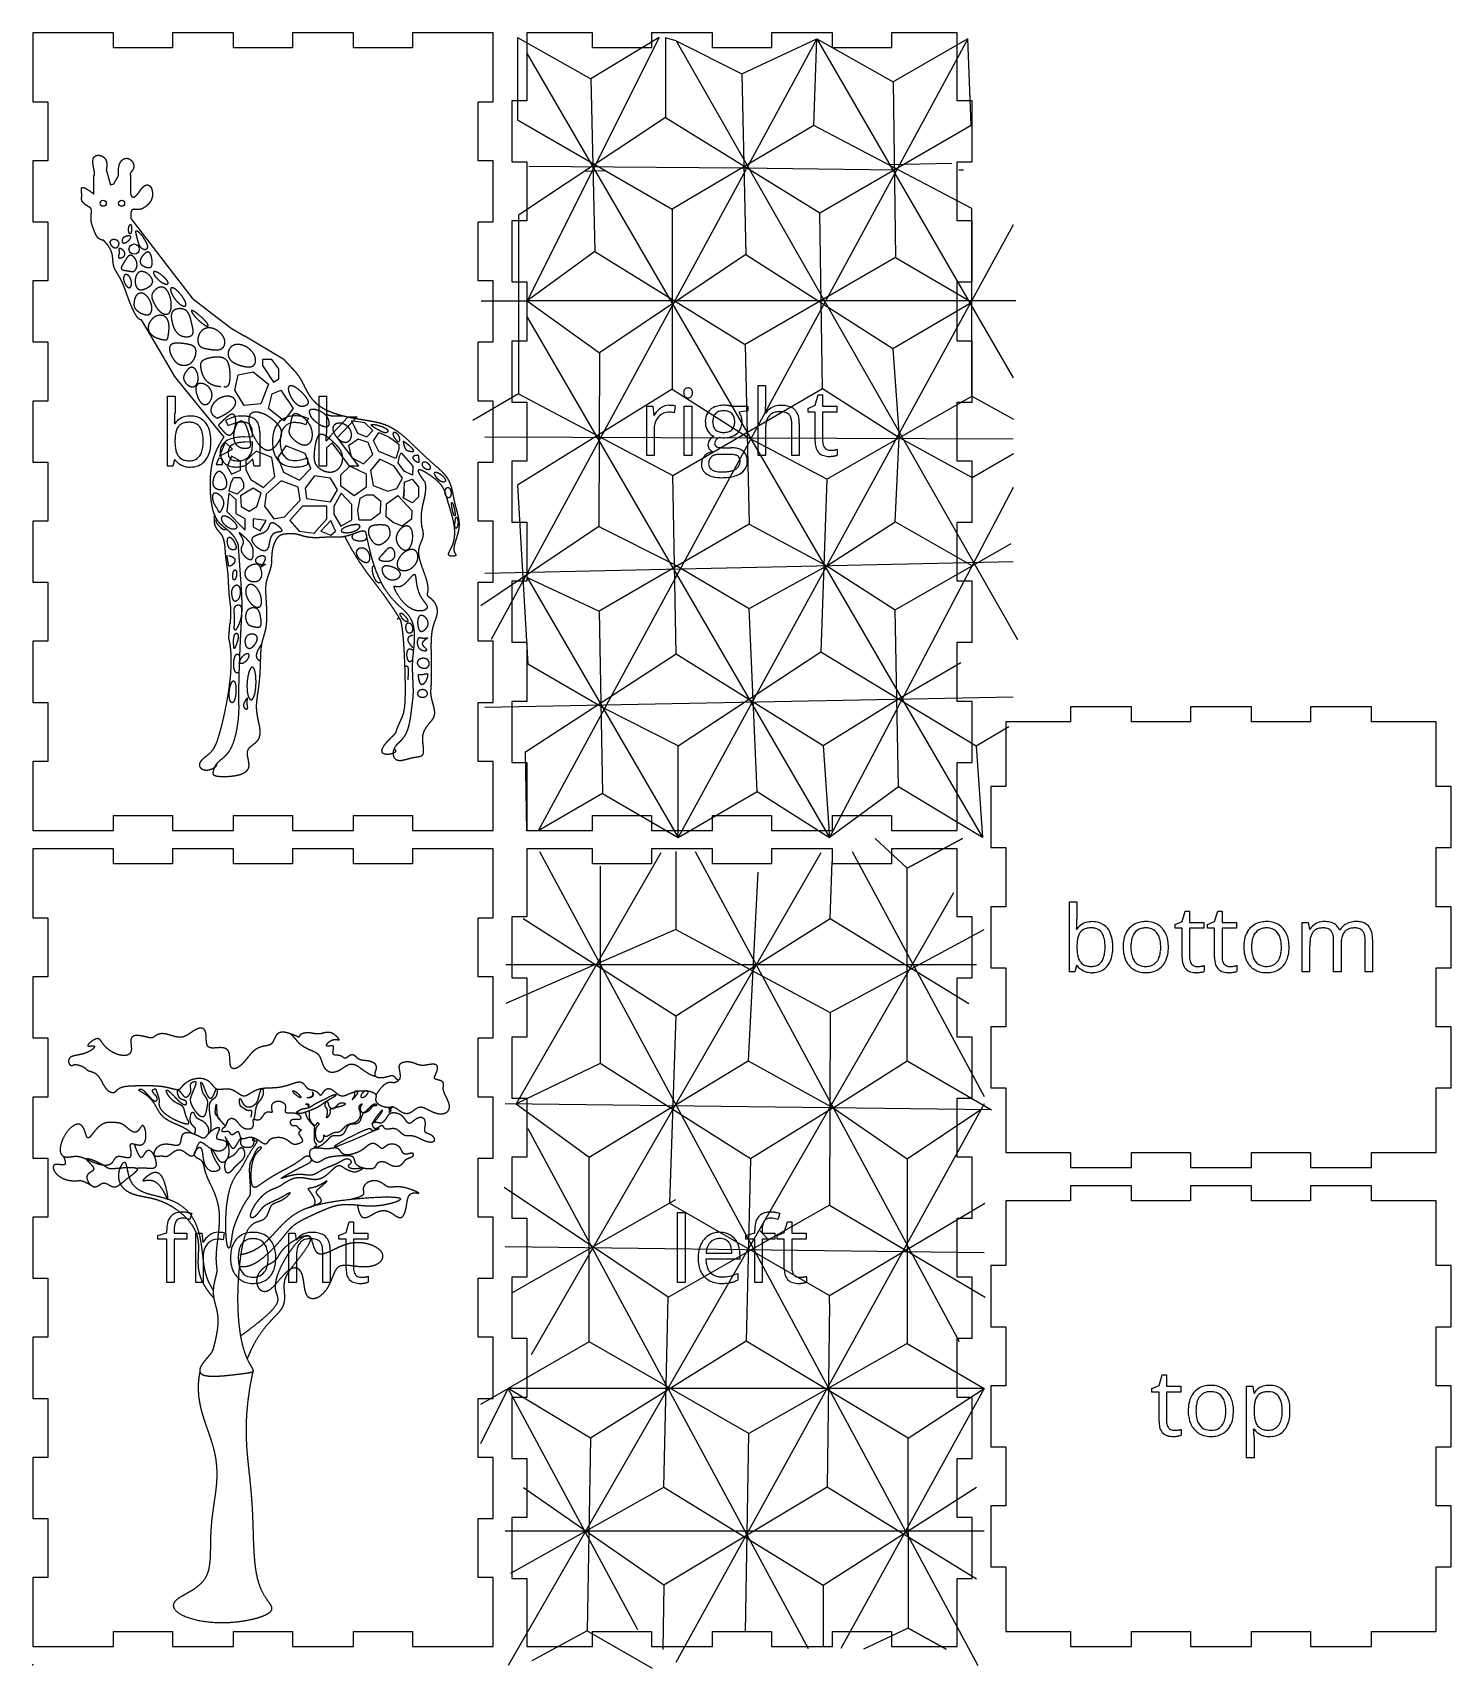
# Model space of a CAD drawing. Header units: centimetres. Extents: x 0 to 23.1, y -0.1 to 26.6.
import ezdxf

# ---------------------------------------------------------------- set-up
doc = ezdxf.new("R2010")
doc.units = ezdxf.units.CM
doc.header["$MEASUREMENT"] = 0
for name, color, linetype in [('light v3_box', 7, 'Continuous'), ('light v3_Sketch14', 7, 'Continuous'), ('light v3_Sketch15', 7, 'Continuous'), ('light v3_Sketch16', 7, 'Continuous'), ('light v3_Sketch17', 7, 'Continuous'), ('light v3_Sketch18', 7, 'Continuous')]:
    doc.layers.add(name, color=color, linetype=linetype)

msp = doc.modelspace()

# ---------------------------------------------------------------- linework, layer by layer
at = {"layer": 'light v3_box'}
for p, q in [((1.316, 26.632), (0, 26.632)), ((0, 26.632), (0, 25.506)), ((1.316, 26.387), (1.316, 26.632)), ((2.28, 26.632), (2.28, 26.387)), ((3.276, 26.632), (2.28, 26.632)), ((3.276, 26.387), (3.276, 26.632)), ((4.24, 26.632), (4.24, 26.387)), ((5.236, 26.632), (4.24, 26.632)), ((5.236, 26.387), (5.236, 26.632)), ((7.516, 26.632), (6.2, 26.632)), ((6.2, 26.632), (6.2, 26.387)), ((7.516, 25.506), (7.516, 26.632)), ((9.132, 26.632), (8.061, 26.632)), ((8.061, 26.632), (8.061, 25.522)), ((9.132, 26.387), (9.132, 26.632)), ((11.092, 26.632), (10.096, 26.632)), ((10.096, 26.632), (10.096, 26.387)), ((11.092, 26.387), (11.092, 26.632)), ((13.052, 26.632), (12.056, 26.632)), ((12.056, 26.632), (12.056, 26.387)), ((13.052, 26.387), (13.052, 26.632)), ((15.087, 26.632), (14.016, 26.632)), ((14.016, 26.632), (14.016, 26.387)), ((15.087, 25.522), (15.087, 26.632)), ((2.28, 26.387), (1.316, 26.387)), ((4.24, 26.387), (3.276, 26.387)), ((6.2, 26.387), (5.236, 26.387)), ((10.096, 26.387), (9.132, 26.387)), ((12.056, 26.387), (11.092, 26.387)), ((14.016, 26.387), (13.052, 26.387)), ((0, 25.506), (0.245, 25.506)), ((0.245, 25.506), (0.245, 24.542)), ((7.271, 24.542), (7.271, 25.506)), ((7.271, 25.506), (7.516, 25.506)), ((8.061, 25.522), (7.816, 25.522)), ((7.816, 25.522), (7.816, 24.526)), ((15.332, 25.522), (15.087, 25.522)), ((15.332, 24.526), (15.332, 25.522)), ((0, 24.542), (0, 23.546)), ((0.245, 24.542), (0, 24.542)), ((7.516, 24.542), (7.271, 24.542)), ((7.516, 23.546), (7.516, 24.542)), ((7.816, 24.526), (8.061, 24.526)), ((8.061, 24.526), (8.061, 23.562)), ((15.087, 23.562), (15.087, 24.526)), ((15.087, 24.526), (15.332, 24.526)), ((0, 23.546), (0.245, 23.546)), ((0.245, 23.546), (0.245, 22.582)), ((7.271, 22.582), (7.271, 23.546)), ((7.271, 23.546), (7.516, 23.546)), ((8.061, 23.562), (7.816, 23.562)), ((7.816, 23.562), (7.816, 22.566)), ((15.332, 23.562), (15.087, 23.562)), ((15.332, 22.566), (15.332, 23.562)), ((0.245, 22.582), (0, 22.582)), ((0, 22.582), (0, 21.586)), ((7.516, 22.582), (7.271, 22.582)), ((7.516, 21.586), (7.516, 22.582)), ((7.816, 22.566), (8.061, 22.566)), ((8.061, 22.566), (8.061, 21.602)), ((15.087, 22.566), (15.332, 22.566)), ((15.087, 21.602), (15.087, 22.566)), ((0, 21.586), (0.245, 21.586)), ((0.245, 21.586), (0.245, 20.622)), ((7.271, 21.586), (7.516, 21.586)), ((7.271, 20.622), (7.271, 21.586)), ((8.061, 21.602), (7.816, 21.602)), ((7.816, 21.602), (7.816, 20.606)), ((15.332, 21.602), (15.087, 21.602)), ((15.332, 20.606), (15.332, 21.602)), ((11.836, 19.734), (11.836, 20.876)), ((11.836, 20.876), (11.958, 20.876)), ((11.958, 20.876), (11.958, 20.53)), ((0, 20.622), (0, 19.626)), ((0.245, 20.622), (0, 20.622)), ((2.2, 19.56), (2.2, 20.702)), ((2.2, 20.702), (2.322, 20.702)), ((2.322, 20.702), (2.322, 20.425)), ((4.673, 20.702), (4.793, 20.702)), ((4.673, 19.56), (4.673, 20.702)), ((4.793, 20.702), (4.793, 20.097)), ((7.516, 20.622), (7.271, 20.622)), ((7.516, 19.626), (7.516, 20.622)), ((7.816, 20.606), (8.061, 20.606)), ((8.061, 20.606), (8.061, 19.642)), ((12.653, 20.502), (12.768, 20.553)), ((12.768, 20.553), (12.819, 20.724)), ((12.819, 20.724), (12.89, 20.724)), ((12.89, 20.724), (12.89, 20.538)), ((15.087, 19.642), (15.087, 20.606)), ((15.087, 20.606), (15.332, 20.606)), ((3.188, 20.216), (3.151, 20.309)), ((4.493, 20.338), (4.456, 20.234)), ((4.889, 20.09), (5.149, 20.365)), ((5.293, 20.365), (4.968, 20.022)), ((5.149, 20.365), (5.293, 20.365)), ((10.019, 20.538), (10.12, 20.538)), ((10.019, 19.734), (10.019, 20.538)), ((10.12, 20.538), (10.134, 20.389)), ((10.134, 20.389), (10.139, 20.389)), ((10.482, 20.544), (10.465, 20.431)), ((10.633, 20.538), (10.755, 20.538)), ((10.633, 19.734), (10.633, 20.538)), ((10.755, 20.538), (10.755, 19.734)), ((11.393, 20.538), (11.671, 20.538)), ((11.671, 20.461), (11.522, 20.443)), ((11.671, 20.538), (11.671, 20.461)), ((11.952, 20.426), (11.96, 20.426)), ((12.653, 20.443), (12.653, 20.502)), ((12.768, 20.443), (12.653, 20.443)), ((12.768, 19.965), (12.768, 20.443)), ((12.89, 20.538), (13.123, 20.538)), ((12.89, 20.443), (12.89, 19.97)), ((13.123, 20.443), (12.89, 20.443)), ((13.123, 20.538), (13.123, 20.443)), ((2.316, 20.258), (2.322, 20.258)), ((3.45, 20.038), (3.587, 20.043)), ((3.587, 20.043), (3.587, 20.092)), ((3.706, 20.109), (3.706, 19.56)), ((4.968, 20.022), (5.316, 19.56)), ((10.141, 20.165), (10.141, 19.734)), ((11.958, 20.154), (11.958, 19.734)), ((12.387, 19.734), (12.387, 20.254)), ((12.509, 20.258), (12.509, 19.734)), ((3.584, 19.956), (3.462, 19.951)), ((3.584, 19.883), (3.584, 19.956)), ((4.787, 19.972), (4.793, 19.972)), ((4.885, 19.941), (4.793, 19.861)), ((4.793, 19.861), (4.793, 19.56)), ((5.169, 19.56), (4.885, 19.941)), ((11.351, 19.752), (11.205, 19.752)), ((11.248, 19.861), (11.39, 19.861)), ((13.129, 19.834), (13.129, 19.741)), ((0, 19.626), (0.245, 19.626)), ((0.245, 19.626), (0.245, 18.662)), ((2.287, 19.56), (2.2, 19.56)), ((2.313, 19.664), (2.287, 19.56)), ((2.322, 19.664), (2.313, 19.664)), ((3.591, 19.675), (3.586, 19.675)), ((3.616, 19.56), (3.591, 19.675)), ((3.706, 19.56), (3.616, 19.56)), ((4.482, 19.695), (4.482, 19.587)), ((4.793, 19.56), (4.673, 19.56)), ((5.316, 19.56), (5.169, 19.56)), ((7.271, 18.662), (7.271, 19.626)), ((7.271, 19.626), (7.516, 19.626)), ((7.816, 19.642), (7.816, 18.646)), ((8.061, 19.642), (7.816, 19.642)), ((10.141, 19.734), (10.019, 19.734)), ((10.755, 19.734), (10.633, 19.734)), ((11.958, 19.734), (11.836, 19.734)), ((12.509, 19.734), (12.387, 19.734)), ((15.332, 19.642), (15.087, 19.642)), ((15.332, 18.646), (15.332, 19.642)), ((0, 18.662), (0, 17.666)), ((0.245, 18.662), (0, 18.662)), ((7.516, 18.662), (7.271, 18.662)), ((7.516, 17.666), (7.516, 18.662)), ((7.816, 18.646), (8.061, 18.646)), ((8.061, 18.646), (8.061, 17.682)), ((15.087, 18.646), (15.332, 18.646)), ((15.087, 17.682), (15.087, 18.646)), ((0, 17.666), (0.245, 17.666)), ((0.245, 17.666), (0.245, 16.702)), ((7.271, 17.666), (7.516, 17.666)), ((7.271, 16.702), (7.271, 17.666)), ((8.061, 17.682), (7.816, 17.682)), ((7.816, 17.682), (7.816, 16.686)), ((15.332, 17.682), (15.087, 17.682)), ((15.332, 16.686), (15.332, 17.682)), ((0, 16.702), (0, 15.706)), ((0.245, 16.702), (0, 16.702)), ((7.516, 16.702), (7.271, 16.702)), ((7.516, 15.706), (7.516, 16.702)), ((7.816, 16.686), (8.061, 16.686)), ((8.061, 16.686), (8.061, 15.722)), ((15.087, 16.686), (15.332, 16.686)), ((15.087, 15.722), (15.087, 16.686)), ((0, 15.706), (0.245, 15.706)), ((0.245, 15.706), (0.245, 14.742)), ((7.271, 15.706), (7.516, 15.706)), ((7.271, 14.742), (7.271, 15.706)), ((8.061, 15.722), (7.816, 15.722)), ((7.816, 15.722), (7.816, 14.726)), ((15.332, 15.722), (15.087, 15.722)), ((15.332, 14.726), (15.332, 15.722)), ((17.928, 15.632), (16.932, 15.632)), ((16.932, 15.632), (16.932, 15.387)), ((17.928, 15.387), (17.928, 15.632)), ((19.888, 15.632), (18.892, 15.632)), ((18.892, 15.632), (18.892, 15.387)), ((19.888, 15.387), (19.888, 15.632)), ((20.852, 15.632), (20.852, 15.387)), ((21.848, 15.632), (20.852, 15.632)), ((21.848, 15.387), (21.848, 15.632)), ((15.877, 15.387), (15.877, 14.332)), ((16.932, 15.387), (15.877, 15.387)), ((18.892, 15.387), (17.928, 15.387)), ((20.852, 15.387), (19.888, 15.387)), ((22.903, 15.387), (21.848, 15.387)), ((22.903, 14.332), (22.903, 15.387)), ((0.245, 14.742), (0, 14.742)), ((0, 14.742), (0, 13.616)), ((7.516, 14.742), (7.271, 14.742)), ((7.516, 13.616), (7.516, 14.742)), ((7.816, 14.726), (8.061, 14.726)), ((8.061, 14.726), (8.061, 13.616)), ((15.087, 13.616), (15.087, 14.726)), ((15.087, 14.726), (15.332, 14.726)), ((15.632, 14.332), (15.632, 13.336)), ((15.877, 14.332), (15.632, 14.332)), ((23.148, 14.332), (22.903, 14.332)), ((23.148, 13.336), (23.148, 14.332)), ((0, 13.616), (1.316, 13.616)), ((1.316, 13.861), (2.28, 13.861)), ((1.316, 13.616), (1.316, 13.861)), ((2.28, 13.861), (2.28, 13.616)), ((2.28, 13.616), (3.276, 13.616)), ((3.276, 13.861), (4.24, 13.861)), ((3.276, 13.616), (3.276, 13.861)), ((4.24, 13.861), (4.24, 13.616)), ((4.24, 13.616), (5.236, 13.616)), ((5.236, 13.861), (6.2, 13.861)), ((5.236, 13.616), (5.236, 13.861)), ((6.2, 13.861), (6.2, 13.616)), ((6.2, 13.616), (7.516, 13.616)), ((8.061, 13.616), (9.132, 13.616)), ((9.132, 13.861), (10.096, 13.861)), ((9.132, 13.616), (9.132, 13.861)), ((10.096, 13.861), (10.096, 13.616)), ((10.096, 13.616), (11.092, 13.616)), ((11.092, 13.861), (12.056, 13.861)), ((11.092, 13.616), (11.092, 13.861)), ((12.056, 13.861), (12.056, 13.616)), ((12.056, 13.616), (13.052, 13.616)), ((13.052, 13.616), (13.052, 13.861)), ((13.052, 13.861), (14.016, 13.861)), ((14.016, 13.861), (14.016, 13.616)), ((14.016, 13.616), (15.087, 13.616)), ((0, 13.316), (0, 12.19)), ((1.316, 13.316), (0, 13.316)), ((1.316, 13.071), (1.316, 13.316)), ((2.28, 13.316), (2.28, 13.071)), ((3.276, 13.316), (2.28, 13.316)), ((3.276, 13.071), (3.276, 13.316)), ((4.24, 13.316), (4.24, 13.071)), ((5.236, 13.316), (4.24, 13.316)), ((5.236, 13.071), (5.236, 13.316)), ((7.516, 13.316), (6.2, 13.316)), ((6.2, 13.316), (6.2, 13.071)), ((7.516, 12.19), (7.516, 13.316)), ((9.132, 13.316), (8.061, 13.316)), ((8.061, 13.316), (8.061, 12.206)), ((9.132, 13.071), (9.132, 13.316)), ((11.092, 13.316), (10.096, 13.316)), ((10.096, 13.316), (10.096, 13.071)), ((11.092, 13.071), (11.092, 13.316)), ((12.056, 13.316), (12.056, 13.071)), ((13.052, 13.316), (12.056, 13.316)), ((13.052, 13.071), (13.052, 13.316)), ((14.016, 13.316), (14.016, 13.071)), ((15.087, 13.316), (14.016, 13.316)), ((15.087, 12.206), (15.087, 13.316)), ((15.632, 13.336), (15.877, 13.336)), ((15.877, 13.336), (15.877, 12.372)), ((22.903, 13.336), (23.148, 13.336)), ((22.903, 12.372), (22.903, 13.336)), ((2.28, 13.071), (1.316, 13.071)), ((4.24, 13.071), (3.276, 13.071)), ((6.2, 13.071), (5.236, 13.071)), ((10.096, 13.071), (9.132, 13.071)), ((12.056, 13.071), (11.092, 13.071)), ((14.016, 13.071), (13.052, 13.071)), ((15.632, 12.372), (15.632, 11.376)), ((15.877, 12.372), (15.632, 12.372)), ((16.917, 12.452), (17.039, 12.452)), ((16.917, 11.31), (16.917, 12.452)), ((17.039, 12.452), (17.039, 12.175)), ((18.755, 12.129), (18.806, 12.301)), ((18.806, 12.301), (18.877, 12.301)), ((18.877, 12.301), (18.877, 12.115)), ((19.286, 12.129), (19.337, 12.301)), ((19.337, 12.301), (19.408, 12.301)), ((19.408, 12.301), (19.408, 12.115)), ((23.148, 12.372), (22.903, 12.372)), ((23.148, 11.376), (23.148, 12.372)), ((0, 12.19), (0.245, 12.19)), ((0.245, 12.19), (0.245, 11.226)), ((7.271, 11.226), (7.271, 12.19)), ((7.271, 12.19), (7.516, 12.19)), ((8.061, 12.206), (7.816, 12.206)), ((7.816, 12.206), (7.816, 11.21)), ((15.332, 12.206), (15.087, 12.206)), ((15.332, 11.21), (15.332, 12.206)), ((18.64, 12.079), (18.755, 12.129)), ((18.64, 12.02), (18.64, 12.079)), ((18.755, 12.02), (18.64, 12.02)), ((18.755, 11.542), (18.755, 12.02)), ((18.877, 12.115), (19.11, 12.115)), ((19.11, 12.02), (18.877, 12.02)), ((18.877, 12.02), (18.877, 11.547)), ((19.11, 12.115), (19.11, 12.02)), ((19.171, 12.079), (19.286, 12.129)), ((19.171, 12.02), (19.171, 12.079)), ((19.286, 12.02), (19.171, 12.02)), ((19.286, 11.542), (19.286, 12.02)), ((19.408, 12.115), (19.641, 12.115)), ((19.641, 12.02), (19.408, 12.02)), ((19.408, 12.02), (19.408, 11.547)), ((19.641, 12.115), (19.641, 12.02)), ((20.716, 12.115), (20.815, 12.115)), ((20.716, 11.31), (20.716, 12.115)), ((20.815, 12.115), (20.834, 12.005)), ((17.033, 12.008), (17.039, 12.008)), ((20.834, 12.005), (20.84, 12.005)), ((21.228, 11.31), (21.228, 11.834)), ((21.325, 11.993), (21.331, 11.993)), ((21.35, 11.76), (21.35, 11.31)), ((21.741, 11.31), (21.741, 11.834)), ((21.863, 11.835), (21.863, 11.31)), ((20.837, 11.732), (20.837, 11.31)), ((0.245, 11.226), (0, 11.226)), ((0, 11.226), (0, 10.23)), ((7.516, 11.226), (7.271, 11.226)), ((7.516, 10.23), (7.516, 11.226)), ((7.816, 11.21), (8.061, 11.21)), ((8.061, 11.21), (8.061, 10.246)), ((15.087, 11.21), (15.332, 11.21)), ((15.087, 10.246), (15.087, 11.21)), ((15.632, 11.376), (15.877, 11.376)), ((15.877, 11.376), (15.877, 10.412)), ((17.005, 11.31), (16.917, 11.31)), ((17.03, 11.414), (17.005, 11.31)), ((17.039, 11.414), (17.03, 11.414)), ((19.116, 11.411), (19.116, 11.318)), ((19.647, 11.411), (19.647, 11.318)), ((20.837, 11.31), (20.716, 11.31)), ((21.35, 11.31), (21.228, 11.31)), ((21.863, 11.31), (21.741, 11.31)), ((22.903, 11.376), (23.148, 11.376)), ((22.903, 10.412), (22.903, 11.376)), ((15.877, 10.412), (15.632, 10.412)), ((15.632, 10.412), (15.632, 9.416)), ((23.148, 10.412), (22.903, 10.412)), ((23.148, 9.416), (23.148, 10.412)), ((0, 10.23), (0.245, 10.23)), ((0.245, 10.23), (0.245, 9.266)), ((7.271, 10.23), (7.516, 10.23)), ((7.271, 9.266), (7.271, 10.23)), ((8.061, 10.246), (7.816, 10.246)), ((7.816, 10.246), (7.816, 9.25)), ((15.332, 10.246), (15.087, 10.246)), ((15.332, 9.25), (15.332, 10.246)), ((15.632, 9.416), (15.877, 9.416)), ((15.877, 9.416), (15.877, 8.361)), ((22.903, 8.361), (22.903, 9.416)), ((22.903, 9.416), (23.148, 9.416)), ((0.245, 9.266), (0, 9.266)), ((0, 9.266), (0, 8.27)), ((7.516, 9.266), (7.271, 9.266)), ((7.516, 8.27), (7.516, 9.266)), ((7.816, 9.25), (8.061, 9.25)), ((8.061, 9.25), (8.061, 8.286)), ((15.087, 8.286), (15.087, 9.25)), ((15.087, 9.25), (15.332, 9.25)), ((7.816, 8.286), (7.816, 7.29)), ((8.061, 8.286), (7.816, 8.286)), ((15.332, 8.286), (15.087, 8.286)), ((15.332, 7.29), (15.332, 8.286)), ((15.877, 8.361), (16.932, 8.361)), ((16.932, 8.361), (16.932, 8.116)), ((17.928, 8.116), (17.928, 8.361)), ((17.928, 8.361), (18.892, 8.361)), ((18.892, 8.361), (18.892, 8.116)), ((19.888, 8.116), (19.888, 8.361)), ((19.888, 8.361), (20.852, 8.361)), ((20.852, 8.361), (20.852, 8.116)), ((21.848, 8.361), (22.903, 8.361)), ((21.848, 8.116), (21.848, 8.361)), ((0, 8.27), (0.245, 8.27)), ((0.245, 8.27), (0.245, 7.306)), ((7.271, 8.27), (7.516, 8.27)), ((7.271, 7.306), (7.271, 8.27)), ((16.932, 8.116), (17.928, 8.116)), ((18.892, 8.116), (19.888, 8.116)), ((20.852, 8.116), (21.848, 8.116)), ((17.928, 7.816), (16.932, 7.816)), ((16.932, 7.816), (16.932, 7.571)), ((17.928, 7.571), (17.928, 7.816)), ((19.888, 7.816), (18.892, 7.816)), ((18.892, 7.816), (18.892, 7.571)), ((19.888, 7.571), (19.888, 7.816)), ((21.848, 7.816), (20.852, 7.816)), ((20.852, 7.816), (20.852, 7.571)), ((21.848, 7.571), (21.848, 7.816)), ((15.877, 7.571), (15.877, 6.516)), ((16.932, 7.571), (15.877, 7.571)), ((18.892, 7.571), (17.928, 7.571)), ((20.852, 7.571), (19.888, 7.571)), ((22.903, 7.571), (21.848, 7.571)), ((22.903, 6.516), (22.903, 7.571)), ((0.245, 7.306), (0, 7.306)), ((0, 7.306), (0, 6.31)), ((2.595, 7.365), (2.563, 7.267)), ((5.113, 7.059), (5.164, 7.231)), ((5.164, 7.231), (5.234, 7.231)), ((5.234, 7.231), (5.234, 7.045)), ((7.516, 7.306), (7.271, 7.306)), ((7.516, 6.31), (7.516, 7.306)), ((7.816, 7.29), (8.061, 7.29)), ((8.061, 7.29), (8.061, 6.326)), ((10.523, 7.382), (10.644, 7.382)), ((10.523, 6.24), (10.523, 7.382)), ((10.644, 7.382), (10.644, 6.24)), ((12.191, 7.365), (12.159, 7.267)), ((12.264, 7.059), (12.316, 7.231)), ((12.316, 7.231), (12.386, 7.231)), ((12.386, 7.231), (12.386, 7.045)), ((15.087, 6.326), (15.087, 7.29)), ((15.087, 7.29), (15.332, 7.29)), ((2.042, 7.005), (2.186, 7.049)), ((2.042, 6.95), (2.042, 7.005)), ((2.186, 6.95), (2.042, 6.95)), ((2.186, 7.049), (2.186, 7.094)), ((2.186, 6.24), (2.186, 6.95)), ((2.308, 7.097), (2.308, 7.045)), ((2.308, 7.045), (2.513, 7.045)), ((2.513, 6.95), (2.308, 6.95)), ((2.308, 6.95), (2.308, 6.24)), ((2.513, 7.045), (2.513, 6.95)), ((2.66, 7.045), (2.76, 7.045)), ((2.66, 6.24), (2.66, 7.045)), ((2.76, 7.045), (2.774, 6.896)), ((3.123, 7.051), (3.106, 6.938)), ((4.181, 7.045), (4.28, 7.045)), ((4.181, 6.24), (4.181, 7.045)), ((4.28, 7.045), (4.3, 6.935)), ((4.997, 7.009), (5.113, 7.059)), ((4.997, 6.95), (4.997, 7.009)), ((5.113, 6.95), (4.997, 6.95)), ((5.113, 6.471), (5.113, 6.95)), ((5.234, 7.045), (5.468, 7.045)), ((5.468, 6.95), (5.234, 6.95)), ((5.234, 6.95), (5.234, 6.477)), ((5.468, 7.045), (5.468, 6.95)), ((11.638, 7.005), (11.782, 7.049)), ((11.638, 6.95), (11.638, 7.005)), ((11.782, 6.95), (11.638, 6.95)), ((11.782, 7.049), (11.782, 7.094)), ((11.782, 6.24), (11.782, 6.95)), ((11.904, 7.097), (11.904, 7.045)), ((11.904, 7.045), (12.109, 7.045)), ((12.109, 6.95), (11.904, 6.95)), ((11.904, 6.95), (11.904, 6.24)), ((12.109, 7.045), (12.109, 6.95)), ((12.149, 7.009), (12.264, 7.059)), ((12.149, 6.95), (12.149, 7.009)), ((12.264, 6.95), (12.149, 6.95)), ((12.264, 6.471), (12.264, 6.95)), ((12.386, 7.045), (12.62, 7.045)), ((12.62, 6.95), (12.386, 6.95)), ((12.386, 6.95), (12.386, 6.477)), ((12.62, 7.045), (12.62, 6.95)), ((2.774, 6.896), (2.78, 6.896)), ((2.781, 6.672), (2.781, 6.24)), ((4.3, 6.935), (4.306, 6.935)), ((4.732, 6.24), (4.732, 6.761)), ((4.853, 6.765), (4.853, 6.24)), ((10.987, 6.72), (11.408, 6.72)), ((11.538, 6.698), (11.538, 6.62)), ((4.303, 6.662), (4.303, 6.24)), ((11.538, 6.62), (10.984, 6.62)), ((15.877, 6.516), (15.632, 6.516)), ((15.632, 6.516), (15.632, 5.52)), ((23.148, 6.516), (22.903, 6.516)), ((23.148, 5.52), (23.148, 6.516)), ((0, 6.31), (0.245, 6.31)), ((0.245, 6.31), (0.245, 5.346)), ((2.308, 6.24), (2.186, 6.24)), ((2.781, 6.24), (2.66, 6.24)), ((4.303, 6.24), (4.181, 6.24)), ((4.853, 6.24), (4.732, 6.24)), ((5.474, 6.341), (5.474, 6.248)), ((7.271, 5.346), (7.271, 6.31)), ((7.271, 6.31), (7.516, 6.31)), ((8.061, 6.326), (7.816, 6.326)), ((7.816, 6.326), (7.816, 5.33)), ((10.644, 6.24), (10.523, 6.24)), ((11.504, 6.386), (11.504, 6.278)), ((11.904, 6.24), (11.782, 6.24)), ((12.625, 6.341), (12.625, 6.248)), ((15.332, 6.326), (15.087, 6.326)), ((15.332, 5.33), (15.332, 6.326)), ((0, 5.346), (0, 4.35)), ((0.245, 5.346), (0, 5.346)), ((7.516, 5.346), (7.271, 5.346)), ((7.516, 4.35), (7.516, 5.346)), ((15.632, 5.52), (15.877, 5.52)), ((15.877, 5.52), (15.877, 4.556)), ((22.903, 5.52), (23.148, 5.52)), ((22.903, 4.556), (22.903, 5.52)), ((7.816, 5.33), (8.061, 5.33)), ((8.061, 5.33), (8.061, 4.366)), ((15.087, 5.33), (15.332, 5.33)), ((15.087, 4.366), (15.087, 5.33)), ((15.632, 4.556), (15.632, 3.56)), ((15.877, 4.556), (15.632, 4.556)), ((18.263, 4.512), (18.379, 4.562)), ((18.379, 4.562), (18.43, 4.734)), ((18.43, 4.734), (18.5, 4.734)), ((18.5, 4.734), (18.5, 4.548)), ((18.5, 4.548), (18.734, 4.548)), ((18.734, 4.548), (18.734, 4.453)), ((19.808, 4.548), (19.907, 4.548)), ((19.808, 3.382), (19.808, 4.548)), ((19.907, 4.548), (19.924, 4.437)), ((23.148, 4.556), (22.903, 4.556)), ((23.148, 3.56), (23.148, 4.556)), ((0, 4.35), (0.245, 4.35)), ((0.245, 4.35), (0.245, 3.386)), ((7.271, 4.35), (7.516, 4.35)), ((7.271, 3.386), (7.271, 4.35)), ((8.061, 4.366), (7.816, 4.366)), ((7.816, 4.366), (7.816, 3.37)), ((15.332, 4.366), (15.087, 4.366)), ((15.332, 3.37), (15.332, 4.366)), ((18.263, 4.453), (18.263, 4.512)), ((18.379, 4.453), (18.263, 4.453)), ((18.379, 3.974), (18.379, 4.453)), ((18.5, 4.453), (18.5, 3.979)), ((18.734, 4.453), (18.5, 4.453)), ((19.924, 4.437), (19.93, 4.437)), ((19.93, 4.173), (19.93, 4.146)), ((18.74, 3.844), (18.74, 3.75)), ((19.93, 3.847), (19.921, 3.847)), ((15.632, 3.56), (15.877, 3.56)), ((15.877, 3.56), (15.877, 2.596)), ((19.93, 3.713), (19.93, 3.382)), ((22.903, 3.56), (23.148, 3.56)), ((22.903, 2.596), (22.903, 3.56)), ((0, 3.386), (0, 2.39)), ((0.245, 3.386), (0, 3.386)), ((7.516, 3.386), (7.271, 3.386)), ((7.516, 2.39), (7.516, 3.386)), ((7.816, 3.37), (8.061, 3.37)), ((8.061, 3.37), (8.061, 2.406)), ((15.087, 2.406), (15.087, 3.37)), ((15.087, 3.37), (15.332, 3.37)), ((19.93, 3.382), (19.808, 3.382)), ((8.061, 2.406), (7.816, 2.406)), ((7.816, 2.406), (7.816, 1.41)), ((15.332, 2.406), (15.087, 2.406)), ((15.332, 1.41), (15.332, 2.406)), ((15.877, 2.596), (15.632, 2.596)), ((15.632, 2.596), (15.632, 1.6)), ((23.148, 2.596), (22.903, 2.596)), ((23.148, 1.6), (23.148, 2.596)), ((0, 2.39), (0.245, 2.39)), ((0.245, 2.39), (0.245, 1.426)), ((7.271, 2.39), (7.516, 2.39)), ((7.271, 1.426), (7.271, 2.39)), ((0.245, 1.426), (0, 1.426)), ((0, 1.426), (0, 0.3)), ((7.516, 1.426), (7.271, 1.426)), ((7.516, 0.3), (7.516, 1.426)), ((7.816, 1.41), (8.061, 1.41)), ((8.061, 1.41), (8.061, 0.3)), ((15.087, 0.3), (15.087, 1.41)), ((15.087, 1.41), (15.332, 1.41)), ((15.632, 1.6), (15.877, 1.6)), ((15.877, 1.6), (15.877, 0.545)), ((22.903, 0.545), (22.903, 1.6)), ((22.903, 1.6), (23.148, 1.6)), ((1.316, 0.545), (2.28, 0.545)), ((1.316, 0.3), (1.316, 0.545)), ((2.28, 0.545), (2.28, 0.3)), ((3.276, 0.3), (3.276, 0.545)), ((3.276, 0.545), (4.24, 0.545)), ((4.24, 0.545), (4.24, 0.3)), ((5.236, 0.545), (6.2, 0.545)), ((5.236, 0.3), (5.236, 0.545)), ((6.2, 0.545), (6.2, 0.3)), ((9.132, 0.3), (9.132, 0.545)), ((9.132, 0.545), (10.096, 0.545)), ((10.096, 0.545), (10.096, 0.3)), ((11.092, 0.3), (11.092, 0.545)), ((11.092, 0.545), (12.056, 0.545)), ((12.056, 0.545), (12.056, 0.3)), ((13.052, 0.3), (13.052, 0.545)), ((13.052, 0.545), (14.016, 0.545)), ((14.016, 0.545), (14.016, 0.3)), ((15.877, 0.545), (16.932, 0.545)), ((16.932, 0.545), (16.932, 0.3)), ((17.928, 0.3), (17.928, 0.545)), ((17.928, 0.545), (18.892, 0.545)), ((18.892, 0.545), (18.892, 0.3)), ((19.888, 0.545), (20.852, 0.545)), ((19.888, 0.3), (19.888, 0.545)), ((20.852, 0.545), (20.852, 0.3)), ((21.848, 0.3), (21.848, 0.545)), ((21.848, 0.545), (22.903, 0.545)), ((0, 0.3), (1.316, 0.3)), ((2.28, 0.3), (3.276, 0.3)), ((4.24, 0.3), (5.236, 0.3)), ((6.2, 0.3), (7.516, 0.3)), ((8.061, 0.3), (9.132, 0.3)), ((10.096, 0.3), (11.092, 0.3)), ((12.056, 0.3), (13.052, 0.3)), ((14.016, 0.3), (15.087, 0.3)), ((16.932, 0.3), (17.928, 0.3)), ((18.892, 0.3), (19.888, 0.3)), ((20.852, 0.3), (21.848, 0.3))]:
    msp.add_line(p, q, dxfattribs=at)
for centre, radius, start, end in [((10.682, 20.776), 0.057, 133.788, 155.9172), ((10.691, 20.766), 0.0705, 92.6446, 133.4711), ((10.694, 20.744), 0.093, 89.9692, 93.7644), ((10.695, 20.765), 0.0718, 46.3709, 90.8879), ((10.703, 20.772), 0.0615, 17.7252, 46.4474), ((10.385, 20.31), 0.243, 89.6797, 124.4406), ((10.387, 19.993), 0.559, 84.9923, 90.1281), ((10.401, 20.144), 0.408, 78.4892, 85.0266), ((10.757, 20.757), 0.135, 170.8452, 180.3545), ((10.766, 20.756), 0.144, 179.8806, 185.3686), ((10.722, 20.751), 0.0992, 184.9926, 198.204), ((10.707, 20.765), 0.0838, 155.9679, 171.0516), ((10.688, 20.739), 0.0629, 197.7934, 224.8942), ((10.691, 20.743), 0.0684, 225.13, 249.9002), ((10.694, 20.752), 0.0774, 250.5, 270.5978), ((10.695, 20.746), 0.0711, 269.1788, 314.2807), ((10.704, 20.738), 0.0595, 313.6153, 332.2677), ((10.686, 20.747), 0.0794, 332.6322, 350.0706), ((10.669, 20.761), 0.0968, 4.9428, 18.1901), ((10.64, 20.755), 0.126, 349.8345, 0.3891), ((10.627, 20.756), 0.139, 359.8848, 5.3182), ((11.266, 20.159), 0.393, 93.633, 106.5409), ((11.279, 20.015), 0.538, 89.9381, 94.0268), ((11.281, 20.086), 0.467, 82.5852, 90.185), ((11.295, 20.196), 0.356, 74.0089, 82.5694), ((12.201, 20.238), 0.313, 96.6652, 116.3783), ((12.213, 20.156), 0.395, 89.8927, 96.996), ((12.217, 20.057), 0.494, 80.6863, 90.3537), ((0.488, 20.399), 1.833, 355.7239, 358.1259), ((-0.219, 20.423), 2.54, 358.1123, 0.0484), ((2.549, 20.099), 0.277, 95.1835, 145.1109), ((2.573, 19.962), 0.416, 89.8743, 96.8145), ((2.578, 20.006), 0.372, 74.2393, 90.5624), ((2.602, 20.096), 0.279, 38.5631, 74.067), ((3.418, 19.815), 0.562, 106.3569, 118.335), ((3.442, 19.741), 0.639, 104.5162, 106.549), ((3.424, 19.814), 0.564, 90.0714, 104.6521), ((3.426, 19.863), 0.515, 81.568, 90.3249), ((3.456, 20.057), 0.318, 68.2273, 81.7494), ((3.497, 20.16), 0.207, 47.8683, 68.2934), ((3.504, 20.174), 0.193, 19.2331, 46.6741), ((4.245, 20.06), 0.315, 101.4913, 138.3134), ((4.283, 19.901), 0.478, 89.5892, 102.1788), ((4.286, 19.83), 0.55, 77.7702, 89.9475), ((4.276, 19.772), 0.608, 74.6797, 77.9579), ((4.332, 19.976), 0.397, 70.0945, 74.7387), ((4.385, 20.122), 0.241, 63.5034, 70.1861), ((4.412, 20.178), 0.179, 62.9271, 63.1905), ((10.498, 20.187), 0.411, 139.4139, 150.6033), ((10.42, 20.18), 0.278, 138.9576, 174.5422), ((10.424, 20.25), 0.314, 124.2322, 139.4161), ((10.428, 20.172), 0.289, 135.6209, 138.8378), ((10.376, 20.231), 0.211, 89.6335, 137.0881), ((10.377, 20.156), 0.286, 87.3438, 89.9659), ((10.372, 20.068), 0.374, 81.5884, 87.1916), ((10.349, 19.907), 0.537, 77.4454, 81.636), ((11.327, 20.28), 0.352, 166.8196, 180.4839), ((11.211, 20.31), 0.232, 132.3288, 167.3341), ((11.226, 20.287), 0.259, 106.2189, 131.5377), ((11.416, 20.281), 0.321, 175.3394, 180.0864), ((11.324, 20.29), 0.227, 162.5912, 175.7343), ((11.246, 20.315), 0.146, 135.584, 163.0016), ((11.241, 20.318), 0.14, 122.5211, 134.9967), ((11.254, 20.295), 0.167, 101.0621, 121.9739), ((11.272, 20.208), 0.256, 89.5859, 101.3334), ((11.277, 20.199), 0.265, 76.1095, 90.7028), ((11.311, 20.321), 0.138, 13.9536, 77.6674), ((11.193, 20.286), 0.262, 359.1806, 15.0432), ((11.208, 20.279), 0.247, 345.4362, 0.7466), ((11.367, 20.32), 0.198, 29.4584, 38.3577), ((11.286, 20.274), 0.291, 23.1845, 29.5422), ((11.209, 20.24), 0.376, 21.2506, 23.349), ((11.34, 20.292), 0.234, 6.8505, 20.9872), ((11.296, 20.28), 0.279, 342.565, 0.5958), ((11.274, 20.283), 0.301, 359.8711, 7.0432), ((11.48, 20.493), 0.477, 351.9713, 354.9619), ((11.235, 20.514), 0.723, 354.9829, 357.8943), ((10.862, 20.529), 1.096, 357.8674, 0.0683), ((12.166, 20.297), 0.243, 119.8316, 147.9726), ((12.314, 20.2), 0.353, 160.1567, 171.5313), ((12.173, 20.252), 0.203, 140.6208, 160.5049), ((12.147, 20.27), 0.171, 118.4551, 139.6706), ((12.196, 20.252), 0.297, 116.6659, 120.4183), ((12.173, 20.218), 0.229, 100.1068, 118.0847), ((12.199, 20.08), 0.369, 89.5919, 100.3595), ((12.203, 20.126), 0.323, 84.0198, 90.1511), ((12.215, 20.23), 0.218, 71.0828, 84.3691), ((12.242, 20.306), 0.137, 43.3791, 71.5386), ((12.247, 20.238), 0.311, 65.6023, 80.8844), ((12.235, 20.303), 0.145, 22.7025, 42.342), ((12.17, 20.276), 0.215, 8.4931, 22.658), ((12.284, 20.321), 0.22, 46.7401, 65.4131), ((12.042, 20.256), 0.344, 359.6714, 8.6877), ((12.287, 20.329), 0.212, 19.2204, 45.7661), ((12.165, 20.284), 0.343, 6.4734, 19.6468), ((11.982, 20.26), 0.527, 359.7945, 6.7744), ((0.796, 20.378), 1.524, 355.4718, 355.6527), ((2.978, 19.978), 0.656, 171.0668, 177.8457), ((2.707, 20.022), 0.381, 160.8926, 171.2334), ((2.544, 20.08), 0.209, 143.3382, 161.256), ((2.505, 20.106), 0.162, 120.1403, 142.4249), ((2.529, 20.062), 0.212, 100.4469, 119.6701), ((2.554, 19.934), 0.342, 89.5731, 100.7324), ((2.558, 19.994), 0.282, 78.6782, 90.3749), ((2.582, 20.096), 0.178, 35.5408, 79.8011), ((2.562, 20.081), 0.202, 32.7036, 35.5242), ((2.508, 20.05), 0.265, 15.7779, 32.0151), ((2.333, 19.999), 0.447, 6.1648, 16.0397), ((2.062, 19.968), 0.72, 359.7681, 6.3095), ((2.539, 20.047), 0.359, 16.4709, 38.4075), ((2.356, 19.989), 0.55, 5.1339, 16.7973), ((2.126, 19.965), 0.782, 359.8779, 5.4094), ((3.377, 19.598), 0.431, 101.3568, 117.0799), ((3.546, 19.482), 0.816, 112.2122, 115.9641), ((3.466, 19.684), 0.599, 103.6227, 112.432), ((3.462, 19.201), 0.836, 92.4696, 101.7065), ((3.419, 19.881), 0.397, 90.4484, 103.7666), ((3.417, 19.976), 0.301, 83.6507, 90.1753), ((3.486, 18.848), 1.19, 91.7165, 92.9095), ((3.429, 20.077), 0.199, 70.5716, 83.9929), ((3.455, 20.148), 0.124, 42.7295, 71.038), ((3.444, 20.142), 0.136, 20.4094, 41.448), ((3.369, 20.114), 0.216, 7.8273, 20.6042), ((3.237, 20.094), 0.35, 359.6933, 8.0036), ((3.392, 20.132), 0.312, 6.3379, 19.6816), ((3.226, 20.111), 0.479, 359.8027, 6.6583), ((4.584, 19.962), 0.672, 169.8978, 180.3689), ((4.35, 20.005), 0.434, 153.0875, 170.1051), ((4.262, 20.047), 0.336, 138.655, 152.6854), ((4.712, 19.961), 0.673, 174.531, 180.155), ((4.449, 19.99), 0.409, 160.1418, 175.1368), ((4.258, 20.065), 0.204, 114.4266, 161.6633), ((4.277, 20.001), 0.27, 88.7194, 112.5668), ((4.283, 20.001), 0.27, 87.675, 89.9748), ((4.279, 19.922), 0.349, 81.691, 87.5079), ((4.257, 19.77), 0.503, 77.2999, 81.7345), ((4.227, 19.629), 0.647, 74.7802, 77.4497), ((4.256, 19.73), 0.542, 68.3295, 74.8832), ((0.833, 20.249), 3.964, 356.0329, 356.6443), ((2.404, 20.158), 2.39, 356.6325, 357.491), ((3.349, 20.116), 1.444, 357.5043, 358.3306), ((3.981, 20.098), 0.812, 358.2739, 359.8928), ((5.766, 19.259), 1.206, 140.4331, 142.3366), ((6.266, 18.847), 1.855, 139.2799, 140.4704), ((6.845, 18.349), 2.618, 138.3417, 139.2877), ((10.511, 20.166), 0.37, 173.6907, 180.0883), ((11.283, 20.277), 0.307, 179.976, 183.6207), ((11.228, 20.271), 0.252, 183.0161, 212.3123), ((11.238, 20.279), 0.265, 212.4714, 215.8876), ((11.198, 20.246), 0.214, 215.1641, 247.4748), ((11.249, 19.813), 0.27, 125.2213, 132.8656), ((11.315, 19.722), 0.383, 121.2353, 125.3795), ((11.334, 20.279), 0.238, 179.5618, 191.6529), ((11.251, 20.261), 0.153, 191.3555, 213.366), ((11.231, 20.249), 0.13, 213.9574, 227.7972), ((11.248, 20.27), 0.157, 228.2621, 254.7341), ((11.305, 19.837), 0.217, 117.3935, 128.4095), ((11.265, 20.354), 0.331, 259.4963, 263.3904), ((11.27, 20.346), 0.236, 254.4017, 267.4349), ((11.272, 20.415), 0.392, 263.4837, 270.1271), ((11.276, 20.423), 0.314, 267.0155, 270.0324), ((11.273, 20.553), 0.529, 269.9692, 272.9312), ((11.28, 20.375), 0.265, 269.2257, 284.3773), ((11.282, 20.426), 0.402, 272.5335, 285.258), ((11.316, 20.249), 0.134, 282.7797, 346.4828), ((11.318, 20.299), 0.27, 284.9316, 310.6223), ((11.347, 20.265), 0.226, 310.6098, 342.0924), ((12.745, 20.154), 0.786, 178.108, 180.023), ((12.541, 20.164), 0.583, 171.3202, 178.3407), ((3.26, 19.964), 0.939, 177.6177, 180.0425), ((3.127, 19.96), 0.806, 179.7763, 185.7075), ((2.81, 19.927), 0.486, 185.5925, 194.2051), ((2.606, 19.875), 0.276, 193.943, 208.0218), ((2.493, 19.883), 0.28, 326.7105, 343.6662), ((2.33, 19.933), 0.45, 343.4171, 353.6369), ((2.084, 19.962), 0.698, 353.4935, 0.2205), ((2.443, 19.917), 0.462, 335.8306, 350.8255), ((2.194, 19.959), 0.714, 350.6563, 0.338), ((3.271, 19.791), 0.211, 115.4905, 182.3568), ((3.367, 19.78), 0.307, 179.5457, 192.6949), ((3.381, 19.782), 0.192, 171.2122, 180.2059), ((3.363, 19.78), 0.174, 179.5266, 192.7787), ((3.32, 19.794), 0.13, 120.9734, 172.418), ((3.351, 19.746), 0.187, 113.5886, 121.6805), ((3.396, 19.638), 0.304, 102.7996, 113.2433), ((3.451, 19.406), 0.543, 96.3546, 102.9953), ((3.491, 19.057), 0.895, 91.8565, 96.4478), ((3.377, 19.855), 0.204, 314.1892, 347.427), ((3.275, 19.881), 0.309, 346.9177, 0.2825), ((3.197, 19.883), 0.387, 359.8167, 359.9992), ((4.649, 19.957), 0.737, 179.9389, 183.9815), ((4.45, 19.939), 0.538, 183.5914, 196.3539), ((4.273, 19.885), 0.352, 196.0167, 221.1349), ((4.628, 19.956), 0.59, 179.7041, 188.0744), ((4.416, 19.925), 0.375, 187.9315, 200.3885), ((4.301, 19.882), 0.253, 200.4183, 216.6393), ((-0.28, 20.325), 5.079, 356.0206, 356.055), ((5.382, 19.555), 0.721, 142.3234, 144.7075), ((11.118, 19.583), 0.213, 113.8122, 138.3496), ((11.158, 19.909), 0.139, 161.7226, 180.4843), ((11.159, 19.908), 0.14, 179.9835, 182.938), ((11.132, 19.905), 0.113, 182.1767, 215.3416), ((11.143, 19.914), 0.123, 144.4964, 161.335), ((11.156, 19.502), 0.302, 102.2871, 114.1173), ((11.162, 19.927), 0.15, 215.4649, 217.1749), ((11.184, 19.883), 0.174, 132.7259, 144.148), ((11.144, 19.912), 0.126, 216.5861, 245.4969), ((11.186, 19.568), 0.183, 99.8103, 116.8229), ((11.219, 19.926), 0.0917, 147.5369, 180.2592), ((11.191, 19.925), 0.0631, 179.2919, 198.3581), ((11.179, 19.922), 0.051, 199.2292, 239.5691), ((11.249, 19.906), 0.128, 128.0882, 147.1401), ((11.189, 19.936), 0.0676, 238.2205, 239.8455), ((11.196, 19.952), 0.0855, 240.7302, 254.5027), ((11.203, 19.472), 0.28, 89.6435, 100.0209), ((11.22, 20.032), 0.169, 254.1636, 262.2123), ((11.238, 20.161), 0.3, 262.0556, 267.2083), ((11.247, 20.325), 0.463, 267.0919, 270.0864), ((11.353, 18.977), 0.775, 86.5054, 90.1399), ((11.393, 19.362), 0.499, 81.5744, 90.306), ((11.373, 19.293), 0.459, 81.4172, 86.5757), ((11.42, 19.541), 0.318, 68.3671, 81.74), ((11.456, 19.632), 0.22, 52.188, 68.2501), ((11.481, 19.666), 0.178, 8.6201, 51.8983), ((13.151, 19.96), 0.383, 179.3551, 192.8478), ((12.959, 19.908), 0.184, 190.3818, 253.8772), ((13.135, 19.968), 0.245, 179.6417, 189.7506), ((13.048, 19.953), 0.157, 189.548, 205.7873), ((13.013, 19.936), 0.118, 206.1294, 221.4084), ((13.009, 19.933), 0.113, 221.5949, 262.3505), ((13.018, 19.982), 0.163, 261.3266, 270.1913), ((13.02, 20.22), 0.4, 269.8804, 278.3028), ((13.024, 20.188), 0.369, 278.4154, 279.0081), ((12.979, 20.475), 0.659, 278.959, 280.5104), ((13.021, 20.246), 0.426, 280.4847, 282.6268), ((13.059, 20.079), 0.255, 282.5876, 285.5795), ((13.078, 20.01), 0.183, 285.7243, 286.2563), ((2.541, 19.821), 0.27, 215.585, 245.8362), ((2.524, 19.833), 0.184, 208.5536, 217.5606), ((2.517, 19.83), 0.177, 218.169, 253.8047), ((2.561, 19.868), 0.322, 245.9802, 255.5456), ((2.55, 19.931), 0.283, 253.1382, 266.8483), ((2.572, 19.915), 0.37, 255.7755, 270.3186), ((2.559, 20.039), 0.392, 266.3776, 270.0511), ((2.562, 19.891), 0.243, 269.3869, 285.8631), ((2.575, 19.959), 0.413, 269.9225, 275.5481), ((2.594, 19.835), 0.288, 274.064, 321.4081), ((2.58, 19.825), 0.175, 286.0163, 326.8497), ((2.552, 19.869), 0.342, 321.3162, 335.5436), ((3.264, 19.755), 0.2, 192.0828, 227.4521), ((3.27, 19.763), 0.21, 227.769, 237.805), ((3.288, 19.795), 0.247, 238.3273, 258.9184), ((3.304, 19.766), 0.114, 192.3264, 222.058), ((3.299, 19.763), 0.109, 222.5805, 229.2546), ((3.314, 19.782), 0.133, 229.7837, 254.2724), ((3.314, 19.92), 0.374, 258.672, 270.4047), ((3.334, 19.848), 0.201, 253.9396, 266.4534), ((3.317, 20.094), 0.548, 269.9539, 273.1491), ((3.34, 19.92), 0.274, 266.0783, 270.059), ((3.343, 19.982), 0.335, 269.5792, 282.0414), ((3.326, 19.96), 0.414, 272.9335, 281.4139), ((3.352, 19.83), 0.281, 281.298, 293.7313), ((3.367, 19.873), 0.224, 281.7121, 306.4594), ((3.373, 19.777), 0.224, 294.3933, 304.7371), ((3.378, 19.855), 0.203, 306.9881, 313.856), ((3.313, 19.862), 0.328, 304.8486, 314.8531), ((3.189, 19.988), 0.505, 314.7445, 321.7072), ((4.238, 19.859), 0.309, 221.7976, 256.802), ((4.253, 19.848), 0.194, 216.9695, 261.3103), ((4.275, 20.001), 0.455, 256.4244, 270.489), ((4.274, 19.947), 0.295, 260.1359, 270.2692), ((4.273, 20.162), 0.51, 270.2658, 286.2892), ((4.279, 20.214), 0.668, 269.9655, 272.8643), ((4.289, 20.057), 0.511, 272.5981, 282.1879), ((4.325, 19.896), 0.347, 282.0344, 296.9455), ((4.242, 20.278), 0.63, 286.0461, 292.3654), ((11.099, 19.6), 0.186, 138.3916, 181.0053), ((11.17, 19.597), 0.257, 179.9784, 183.0227), ((11.11, 19.591), 0.197, 182.208, 207.7462), ((11.105, 19.593), 0.194, 208.9036, 236.4231), ((11.225, 19.6), 0.195, 168.2581, 180.382), ((11.152, 19.597), 0.122, 179.2207, 200.9355), ((11.16, 19.615), 0.128, 130.7945, 169.0413), ((11.138, 19.593), 0.108, 202.0287, 236.1457), ((11.169, 19.604), 0.143, 117.2304, 130.5024), ((11.159, 19.621), 0.143, 235.0632, 238.5043), ((11.185, 19.667), 0.195, 239.1066, 254.4863), ((11.276, 19.97), 0.503, 275.2957, 283.3516), ((11.326, 19.764), 0.291, 283.1371, 295.8573), ((11.405, 19.502), 0.246, 73.41, 81.5907), ((11.363, 19.683), 0.202, 296.4047, 301.8009), ((11.378, 19.663), 0.178, 301.2231, 318.6238), ((11.444, 19.627), 0.116, 58.9972, 73.8587), ((11.463, 19.661), 0.0768, 31.5095, 58.0778), ((11.41, 19.633), 0.133, 319.0765, 1.1407), ((11.442, 19.65), 0.0999, 10.6609, 30.9362), ((11.379, 19.637), 0.165, 359.5461, 10.9905), ((11.436, 19.633), 0.224, 302.9904, 339.5495), ((11.397, 19.643), 0.264, 340.5269, 0.7202), ((11.393, 19.647), 0.268, 359.7431, 9.7326), ((12.996, 20.037), 0.318, 253.7848, 270.8852), ((13.001, 20.031), 0.312, 270.0032, 270.7607), ((12.999, 20.099), 0.38, 270.8932, 275.5484), ((12.985, 20.246), 0.528, 275.5261, 279.294), ((12.998, 20.175), 0.456, 279.1861, 280.1143), ((13.018, 20.064), 0.343, 280.007, 283.3735), ((13.049, 19.937), 0.212, 283.3069, 288.1199), ((13.078, 19.849), 0.12, 287.9888, 295.3049), ((11.156, 19.666), 0.283, 235.9668, 251.2229), ((11.204, 19.807), 0.433, 251.2102, 262.7064), ((11.219, 19.784), 0.317, 254.2324, 263.4937), ((11.238, 20.055), 0.683, 262.5635, 270.2699), ((11.24, 19.965), 0.499, 263.4108, 270.1457), ((11.245, 20.338), 0.966, 269.7545, 276.617), ((11.243, 20.093), 0.627, 269.9085, 270.0001), ((11.246, 20.285), 0.819, 269.7957, 275.3991), ((11.288, 19.978), 0.603, 276.494, 286.4954), ((11.357, 19.751), 0.365, 286.2542, 302.528), ((11.395, 19.685), 0.29, 303.1868, 304.1724), ((15.514, 12.128), 1.524, 355.4718, 355.6527), ((15.206, 12.149), 1.833, 355.7239, 358.1259), ((14.499, 12.173), 2.54, 358.1123, 0.0484), ((17.266, 11.849), 0.277, 95.1835, 145.1109), ((17.246, 11.812), 0.212, 100.4469, 119.6701), ((17.271, 11.684), 0.342, 89.5731, 100.7324), ((17.291, 11.712), 0.416, 89.8743, 96.8145), ((17.276, 11.744), 0.282, 78.6782, 90.3749), ((17.295, 11.756), 0.372, 74.2393, 90.5624), ((17.3, 11.846), 0.178, 35.5408, 79.8011), ((17.32, 11.846), 0.279, 38.5631, 74.067), ((17.256, 11.797), 0.359, 16.4709, 38.4075), ((18.143, 11.795), 0.337, 138.1759, 150.2287), ((18.131, 11.804), 0.322, 99.1759, 137.9833), ((18.134, 11.829), 0.194, 103.4685, 142.3119), ((18.163, 11.656), 0.473, 89.7326, 100.076), ((18.159, 11.736), 0.29, 89.4806, 103.8805), ((18.163, 11.719), 0.307, 79.3453, 90.3175), ((18.169, 11.72), 0.409, 73.5223, 90.5692), ((18.186, 11.823), 0.2, 37.9578, 80.4006), ((18.193, 11.807), 0.319, 41.1446, 73.2134), ((18.147, 11.768), 0.379, 13.5014, 41.0703), ((20.112, 11.795), 0.337, 138.1759, 150.2287), ((20.101, 11.804), 0.322, 99.1759, 137.9833), ((20.104, 11.829), 0.194, 103.4685, 142.3119), ((20.132, 11.656), 0.473, 89.7326, 100.076), ((20.128, 11.736), 0.29, 89.4806, 103.8805), ((20.132, 11.719), 0.307, 79.3453, 90.3175), ((20.138, 11.72), 0.409, 73.5223, 90.5692), ((20.156, 11.823), 0.2, 37.9578, 80.4006), ((20.162, 11.807), 0.319, 41.1446, 73.2134), ((20.117, 11.768), 0.379, 13.5014, 41.0703), ((21.047, 11.883), 0.239, 117.121, 149.5424), ((21.033, 11.832), 0.191, 101.1547, 123.0655), ((21.071, 11.84), 0.289, 93.8343, 117.5072), ((21.056, 11.723), 0.303, 89.5573, 101.4832), ((21.078, 11.78), 0.349, 89.9662, 94.2831), ((21.059, 11.741), 0.285, 85.5239, 90.0793), ((21.082, 11.731), 0.399, 77.5572, 90.5513), ((21.067, 11.823), 0.202, 72.3601, 85.9562), ((21.09, 11.894), 0.128, 41.0611, 72.8994), ((21.119, 11.89), 0.235, 52.7027, 78.0054), ((21.132, 11.914), 0.208, 22.2098, 51.4971), ((21.551, 11.866), 0.254, 119.4042, 150.1829), ((21.58, 11.824), 0.306, 118.2583, 120.0632), ((21.58, 11.82), 0.308, 95.8635, 117.9693), ((21.546, 11.825), 0.198, 101.0032, 121.7841), ((21.57, 11.712), 0.314, 89.5622, 101.2962), ((21.59, 11.745), 0.385, 89.9197, 96.2618), ((21.572, 11.743), 0.283, 85.8144, 90.0685), ((21.593, 11.706), 0.424, 79.9361, 90.3804), ((21.58, 11.823), 0.202, 72.6396, 86.2568), ((21.603, 11.894), 0.128, 41.0408, 73.1793), ((21.622, 11.859), 0.268, 62.9723, 80.1665), ((21.651, 11.919), 0.201, 44.229, 62.6229), ((21.642, 11.915), 0.21, 19.5612, 43.3161), ((17.978, 11.714), 0.939, 177.6177, 180.0425), ((17.695, 11.728), 0.656, 171.0668, 177.8457), ((17.424, 11.772), 0.381, 160.8926, 171.2334), ((17.261, 11.83), 0.209, 143.3382, 161.256), ((17.223, 11.856), 0.162, 120.1403, 142.4249), ((17.28, 11.831), 0.202, 32.7036, 35.5242), ((17.225, 11.8), 0.265, 15.7779, 32.0151), ((17.051, 11.749), 0.447, 6.1648, 16.0397), ((16.779, 11.718), 0.72, 359.7681, 6.3095), ((17.074, 11.739), 0.55, 5.1339, 16.7973), ((16.843, 11.715), 0.782, 359.8779, 5.4094), ((18.426, 11.718), 0.633, 169.2443, 180.3881), ((18.211, 11.76), 0.414, 150.7111, 169.4695), ((18.564, 11.716), 0.644, 173.0086, 180.2464), ((18.331, 11.746), 0.409, 162.0653, 173.1675), ((18.182, 11.795), 0.252, 142.9026, 162.375), ((18.145, 11.794), 0.251, 20.0257, 37.4351), ((18.021, 11.748), 0.383, 7.744, 20.069), ((17.799, 11.716), 0.608, 359.7076, 7.8973), ((17.97, 11.722), 0.562, 1.1277, 13.88), ((20.395, 11.718), 0.633, 169.2443, 180.3881), ((20.181, 11.76), 0.414, 150.7111, 169.4695), ((20.533, 11.716), 0.644, 173.0086, 180.2464), ((20.3, 11.746), 0.409, 162.0653, 173.1675), ((20.151, 11.795), 0.252, 142.9026, 162.375), ((20.115, 11.794), 0.251, 20.0257, 37.4351), ((19.99, 11.748), 0.383, 7.744, 20.069), ((19.768, 11.716), 0.608, 359.7076, 7.8973), ((19.939, 11.722), 0.562, 1.1277, 13.88), ((21.686, 11.733), 0.848, 178.0976, 180.0254), ((21.45, 11.743), 0.612, 171.3042, 178.3501), ((21.203, 11.782), 0.362, 161.0234, 171.4469), ((21.054, 11.835), 0.204, 143.077, 161.3914), ((21.017, 11.86), 0.16, 123.702, 142.3022), ((21.074, 11.883), 0.147, 20.7071, 40.0218), ((21.001, 11.855), 0.226, 7.9864, 20.795), ((20.868, 11.836), 0.359, 359.6949, 8.1471), ((21.885, 11.762), 0.536, 172.3776, 180.183), ((22.023, 11.76), 0.674, 179.8946, 180.001), ((21.682, 11.791), 0.33, 160.8732, 172.5272), ((21.56, 11.834), 0.201, 140.9766, 161.1699), ((21.528, 11.858), 0.161, 122.3597, 140.2884), ((21.587, 11.883), 0.147, 20.7071, 40.0218), ((21.514, 11.855), 0.226, 7.9864, 20.795), ((21.382, 11.836), 0.359, 359.6949, 8.1471), ((21.515, 11.868), 0.346, 7.5042, 19.9646), ((21.304, 11.838), 0.559, 359.7107, 7.6907), ((17.845, 11.71), 0.806, 179.7763, 185.7075), ((17.527, 11.677), 0.486, 185.5925, 194.2051), ((17.324, 11.625), 0.276, 193.943, 208.0218), ((17.241, 11.583), 0.184, 208.5536, 217.5606), ((17.297, 11.575), 0.175, 286.0163, 326.8497), ((17.21, 11.633), 0.28, 326.7105, 343.6662), ((17.047, 11.683), 0.45, 343.4171, 353.6369), ((16.801, 11.712), 0.698, 353.4935, 0.2205), ((17.27, 11.619), 0.342, 321.3162, 335.5436), ((17.16, 11.667), 0.462, 335.8306, 350.8255), ((16.911, 11.709), 0.714, 350.6563, 0.338), ((18.403, 11.711), 0.61, 179.7745, 189.0933), ((18.247, 11.684), 0.451, 188.9102, 205.3171), ((18.2, 11.665), 0.4, 205.6559, 208.4462), ((18.537, 11.71), 0.617, 179.7059, 187.9161), ((18.311, 11.678), 0.388, 187.7639, 200.0977), ((18.186, 11.632), 0.256, 200.0846, 216.9131), ((18.14, 11.599), 0.2, 217.3009, 261.7099), ((18.188, 11.598), 0.197, 284.5662, 322.6334), ((18.136, 11.635), 0.262, 323.0089, 342.6391), ((17.986, 11.684), 0.419, 342.3616, 353.7537), ((17.765, 11.711), 0.642, 353.5363, 0.2014), ((18.115, 11.667), 0.413, 330.2507, 349.4116), ((17.903, 11.709), 0.629, 349.1762, 0.3863), ((17.818, 11.713), 0.715, 359.992, 1.5419), ((19.138, 11.537), 0.383, 179.3551, 192.8478), ((19.122, 11.545), 0.245, 179.6417, 189.7506), ((19.036, 11.53), 0.157, 189.548, 205.7873), ((19.669, 11.537), 0.383, 179.3551, 192.8478), ((19.653, 11.545), 0.245, 179.6417, 189.7506), ((19.566, 11.53), 0.157, 189.548, 205.7873), ((20.372, 11.711), 0.61, 179.7745, 189.0933), ((20.216, 11.684), 0.451, 188.9102, 205.3171), ((20.169, 11.665), 0.4, 205.6559, 208.4462), ((20.506, 11.71), 0.617, 179.7059, 187.9161), ((20.28, 11.678), 0.388, 187.7639, 200.0977), ((20.155, 11.632), 0.256, 200.0846, 216.9131), ((20.11, 11.599), 0.2, 217.3009, 261.7099), ((20.157, 11.598), 0.197, 284.5662, 322.6334), ((20.105, 11.635), 0.262, 323.0089, 342.6391), ((19.955, 11.684), 0.419, 342.3616, 353.7537), ((19.734, 11.711), 0.642, 353.5363, 0.2014), ((20.085, 11.667), 0.413, 330.2507, 349.4116), ((19.873, 11.709), 0.629, 349.1762, 0.3863), ((19.787, 11.713), 0.715, 359.992, 1.5419), ((17.259, 11.571), 0.27, 215.585, 245.8362), ((17.235, 11.58), 0.177, 218.169, 253.8047), ((17.279, 11.618), 0.322, 245.9802, 255.5456), ((17.267, 11.681), 0.283, 253.1382, 266.8483), ((17.289, 11.665), 0.37, 255.7755, 270.3186), ((17.277, 11.789), 0.392, 266.3776, 270.0511), ((17.279, 11.641), 0.243, 269.3869, 285.8631), ((17.292, 11.709), 0.413, 269.9225, 275.5481), ((17.312, 11.585), 0.288, 274.064, 321.4081), ((18.14, 11.628), 0.33, 207.7947, 238.6758), ((18.144, 11.637), 0.339, 238.8116, 253.2428), ((18.157, 11.687), 0.391, 253.5437, 270.4182), ((18.161, 11.7), 0.303, 260.5033, 270.2477), ((18.162, 11.769), 0.473, 269.7503, 279.8033), ((18.166, 11.681), 0.283, 269.4482, 284.7256), ((18.192, 11.623), 0.325, 278.8959, 317.9979), ((18.18, 11.633), 0.34, 318.144, 329.7566), ((18.946, 11.485), 0.184, 190.3818, 253.8772), ((19, 11.513), 0.118, 206.1294, 221.4084), ((18.984, 11.614), 0.318, 253.7848, 270.8852), ((18.996, 11.51), 0.113, 221.5949, 262.3505), ((19.006, 11.559), 0.163, 261.3266, 270.1913), ((18.988, 11.608), 0.312, 270.0032, 270.7607), ((18.987, 11.675), 0.38, 270.8932, 275.5484), ((19.007, 11.796), 0.4, 269.8804, 278.3028), ((18.973, 11.823), 0.528, 275.5261, 279.294), ((18.985, 11.752), 0.456, 279.1861, 280.1143), ((19.011, 11.765), 0.369, 278.4154, 279.0081), ((19.006, 11.641), 0.343, 280.007, 283.3735), ((18.966, 12.052), 0.659, 278.959, 280.5104), ((19.036, 11.513), 0.212, 283.3069, 288.1199), ((19.009, 11.822), 0.426, 280.4847, 282.6268), ((19.046, 11.656), 0.255, 282.5876, 285.5795), ((19.065, 11.426), 0.12, 287.9888, 295.3049), ((19.065, 11.587), 0.183, 285.7243, 286.2563), ((19.477, 11.485), 0.184, 190.3818, 253.8772), ((19.531, 11.513), 0.118, 206.1294, 221.4084), ((19.514, 11.614), 0.318, 253.7848, 270.8852), ((19.527, 11.51), 0.113, 221.5949, 262.3505), ((19.536, 11.559), 0.163, 261.3266, 270.1913), ((19.519, 11.608), 0.312, 270.0032, 270.7607), ((19.517, 11.675), 0.38, 270.8932, 275.5484), ((19.538, 11.796), 0.4, 269.8804, 278.3028), ((19.503, 11.823), 0.528, 275.5261, 279.294), ((19.516, 11.752), 0.456, 279.1861, 280.1143), ((19.541, 11.765), 0.369, 278.4154, 279.0081), ((19.536, 11.641), 0.343, 280.007, 283.3735), ((19.497, 12.052), 0.659, 278.959, 280.5104), ((19.567, 11.513), 0.212, 283.3069, 288.1199), ((19.539, 11.822), 0.426, 280.4847, 282.6268), ((19.577, 11.656), 0.255, 282.5876, 285.5795), ((19.596, 11.426), 0.12, 287.9888, 295.3049), ((19.596, 11.587), 0.183, 285.7243, 286.2563), ((20.109, 11.628), 0.33, 207.7947, 238.6758), ((20.113, 11.637), 0.339, 238.8116, 253.2428), ((20.126, 11.687), 0.391, 253.5437, 270.4182), ((20.131, 11.7), 0.303, 260.5033, 270.2477), ((20.131, 11.769), 0.473, 269.7503, 279.8033), ((20.135, 11.681), 0.283, 269.4482, 284.7256), ((20.162, 11.623), 0.325, 278.8959, 317.9979), ((20.15, 11.633), 0.34, 318.144, 329.7566), ((2.68, 7.1), 0.494, 167.5776, 180.6587), ((2.448, 7.154), 0.255, 141.7434, 168.2322), ((2.41, 7.173), 0.214, 98.2552, 139.6203), ((2.559, 7.129), 0.249, 161.8438, 171.7847), ((2.457, 7.163), 0.141, 145.0688, 162.1802), ((2.427, 7.182), 0.106, 102.7677, 144.3381), ((2.443, 7.02), 0.37, 89.6697, 99.9314), ((2.442, 7.126), 0.164, 89.4859, 103.4198), ((2.442, 7.028), 0.262, 83.0761, 89.7927), ((2.443, 6.998), 0.392, 81.5641, 89.7017), ((2.426, 6.899), 0.392, 76.5183, 83.0217), ((2.416, 6.806), 0.587, 75.974, 81.6565), ((2.38, 6.705), 0.592, 71.9613, 76.5918), ((2.368, 6.609), 0.789, 73.2964, 76.0946), ((12.276, 7.1), 0.494, 167.5776, 180.6587), ((12.044, 7.154), 0.255, 141.7434, 168.2322), ((12.006, 7.173), 0.214, 98.2552, 139.6203), ((12.155, 7.129), 0.249, 161.8438, 171.7847), ((12.053, 7.163), 0.141, 145.0688, 162.1802), ((12.023, 7.182), 0.106, 102.7677, 144.3381), ((12.039, 7.02), 0.37, 89.6697, 99.9314), ((12.038, 7.126), 0.164, 89.4859, 103.4198), ((12.038, 7.028), 0.262, 83.0761, 89.7927), ((12.039, 6.998), 0.392, 81.5641, 89.7017), ((12.022, 6.899), 0.392, 76.5183, 83.0217), ((12.012, 6.806), 0.587, 75.974, 81.6565), ((11.976, 6.705), 0.592, 71.9613, 76.5918), ((11.964, 6.609), 0.789, 73.2964, 76.0946), ((2.726, 7.104), 0.418, 171.6528, 178.4383), ((2.883, 7.097), 0.575, 178.1972, 180.0232), ((3.138, 6.694), 0.411, 139.4139, 150.6033), ((3.065, 6.757), 0.314, 124.2322, 139.4161), ((3.016, 6.737), 0.211, 89.6335, 137.0881), ((3.025, 6.817), 0.243, 89.6797, 124.4406), ((3.018, 6.663), 0.286, 87.3438, 89.9659), ((3.028, 6.5), 0.559, 84.9923, 90.1281), ((3.013, 6.575), 0.374, 81.5884, 87.1916), ((2.989, 6.413), 0.537, 77.4454, 81.636), ((3.041, 6.651), 0.408, 78.4892, 85.0266), ((3.578, 6.725), 0.337, 138.1759, 150.2287), ((3.566, 6.734), 0.322, 99.1759, 137.9833), ((3.569, 6.759), 0.194, 103.4685, 142.3119), ((3.598, 6.586), 0.473, 89.7326, 100.076), ((3.594, 6.666), 0.29, 89.4806, 103.8805), ((3.598, 6.649), 0.307, 79.3453, 90.3175), ((3.604, 6.65), 0.409, 73.5223, 90.5692), ((3.621, 6.753), 0.2, 37.9578, 80.4006), ((3.628, 6.737), 0.319, 41.1446, 73.2134), ((3.582, 6.698), 0.379, 13.5014, 41.0703), ((4.514, 6.803), 0.247, 116.9443, 147.6526), ((4.54, 6.76), 0.297, 115.8073, 117.6067), ((4.518, 6.724), 0.23, 100.1176, 118.1602), ((4.553, 6.729), 0.33, 94.3227, 115.5454), ((4.544, 6.587), 0.369, 89.5933, 100.3718), ((4.561, 6.66), 0.399, 89.9578, 94.7109), ((4.548, 6.633), 0.323, 84.0198, 90.1511), ((4.564, 6.578), 0.481, 80.5585, 90.3538), ((4.56, 6.737), 0.218, 71.0828, 84.3691), ((4.587, 6.813), 0.137, 43.3791, 71.5386), ((4.594, 6.752), 0.304, 65.1094, 80.7638), ((4.63, 6.83), 0.219, 46.5584, 64.8782), ((4.632, 6.838), 0.211, 19.3849, 45.5997), ((11.231, 6.713), 0.361, 140.1056, 148.9067), ((11.195, 6.746), 0.312, 92.4763, 140.5386), ((11.193, 6.77), 0.186, 106.4657, 137.9176), ((11.207, 6.717), 0.24, 89.4422, 106.209), ((11.211, 6.629), 0.431, 89.9639, 93.9176), ((11.211, 6.707), 0.25, 79.6468, 90.291), ((11.215, 6.688), 0.371, 74.2126, 90.545), ((11.229, 6.789), 0.167, 40.0823, 80.6243), ((11.238, 6.774), 0.282, 41.2065, 74.0233), ((11.194, 6.736), 0.341, 11.5994, 41.1496), ((12.322, 7.104), 0.418, 171.6528, 178.4383), ((12.479, 7.097), 0.575, 178.1972, 180.0232), ((3.151, 6.672), 0.37, 173.6907, 180.0883), ((3.061, 6.687), 0.278, 138.9576, 174.5422), ((3.068, 6.679), 0.289, 135.6209, 138.8378), ((3.861, 6.648), 0.633, 169.2443, 180.3881), ((3.646, 6.69), 0.414, 150.7111, 169.4695), ((3.999, 6.646), 0.644, 173.0086, 180.2464), ((3.766, 6.676), 0.409, 162.0653, 173.1675), ((3.617, 6.725), 0.252, 142.9026, 162.375), ((3.58, 6.724), 0.251, 20.0257, 37.4351), ((3.456, 6.678), 0.383, 7.744, 20.069), ((3.233, 6.646), 0.608, 359.7076, 7.8973), ((3.405, 6.652), 0.562, 1.1277, 13.88), ((4.879, 6.672), 0.576, 171.1766, 178.3218), ((5.084, 6.663), 0.781, 178.0811, 180.0236), ((4.653, 6.708), 0.347, 159.9535, 171.3801), ((4.515, 6.76), 0.199, 140.1519, 160.3147), ((4.492, 6.775), 0.172, 118.544, 139.1927), ((4.58, 6.81), 0.145, 22.7025, 42.342), ((4.515, 6.783), 0.215, 8.4931, 22.658), ((4.387, 6.763), 0.344, 359.6714, 8.6877), ((4.51, 6.793), 0.342, 6.9633, 19.8364), ((4.322, 6.767), 0.532, 359.7632, 7.2116), ((11.498, 6.64), 0.64, 168.9539, 180.3844), ((11.289, 6.683), 0.427, 149.4071, 169.1854), ((11.446, 6.678), 0.46, 172.1545, 174.7616), ((11.341, 6.694), 0.354, 160.3353, 172.5315), ((11.234, 6.734), 0.241, 138.0995, 160.5867), ((11.211, 6.776), 0.189, 23.4821, 39.7072), ((11.141, 6.746), 0.265, 8.7342, 23.2772), ((10.993, 6.722), 0.415, 359.6745, 8.9224), ((11.043, 6.701), 0.496, 359.6148, 12.0336), ((3.838, 6.641), 0.61, 179.7745, 189.0933), ((3.681, 6.614), 0.451, 188.9102, 205.3171), ((3.635, 6.595), 0.4, 205.6559, 208.4462), ((3.972, 6.64), 0.617, 179.7059, 187.9161), ((3.745, 6.608), 0.388, 187.7639, 200.0977), ((3.621, 6.562), 0.256, 200.0846, 216.9131), ((3.575, 6.529), 0.2, 217.3009, 261.7099), ((3.623, 6.528), 0.197, 284.5662, 322.6334), ((3.57, 6.565), 0.262, 323.0089, 342.6391), ((3.421, 6.614), 0.419, 342.3616, 353.7537), ((3.2, 6.641), 0.642, 353.5363, 0.2014), ((3.55, 6.597), 0.413, 330.2507, 349.4116), ((3.338, 6.639), 0.629, 349.1762, 0.3863), ((3.252, 6.643), 0.715, 359.992, 1.5419), ((5.496, 6.467), 0.383, 179.3551, 192.8478), ((5.48, 6.475), 0.245, 179.6417, 189.7506), ((5.393, 6.46), 0.157, 189.548, 205.7873), ((11.554, 6.636), 0.696, 179.9887, 181.7991), ((11.397, 6.627), 0.539, 181.3575, 194.492), ((11.223, 6.579), 0.359, 194.0877, 223.0538), ((11.473, 6.63), 0.489, 181.1447, 190.8007), ((11.301, 6.596), 0.313, 190.6006, 206.0275), ((11.224, 6.56), 0.229, 206.295, 222.5558), ((11.218, 6.557), 0.221, 223.0645, 258.1401), ((12.647, 6.467), 0.383, 179.3551, 192.8478), ((12.631, 6.475), 0.245, 179.6417, 189.7506), ((12.545, 6.46), 0.157, 189.548, 205.7873), ((3.575, 6.558), 0.33, 207.7947, 238.6758), ((3.579, 6.566), 0.339, 238.8116, 253.2428), ((3.592, 6.617), 0.391, 253.5437, 270.4182), ((3.596, 6.63), 0.303, 260.5033, 270.2477), ((3.597, 6.699), 0.473, 269.7503, 279.8033), ((3.6, 6.611), 0.283, 269.4482, 284.7256), ((3.627, 6.553), 0.325, 278.8959, 317.9979), ((3.615, 6.563), 0.34, 318.144, 329.7566), ((5.303, 6.415), 0.184, 190.3818, 253.8772), ((5.358, 6.443), 0.118, 206.1294, 221.4084), ((5.341, 6.544), 0.318, 253.7848, 270.8852), ((5.354, 6.44), 0.113, 221.5949, 262.3505), ((5.363, 6.489), 0.163, 261.3266, 270.1913), ((5.346, 6.538), 0.312, 270.0032, 270.7607), ((5.344, 6.605), 0.38, 270.8932, 275.5484), ((5.364, 6.726), 0.4, 269.8804, 278.3028), ((5.33, 6.753), 0.528, 275.5261, 279.294), ((5.343, 6.682), 0.456, 279.1861, 280.1143), ((5.368, 6.695), 0.369, 278.4154, 279.0081), ((5.363, 6.571), 0.343, 280.007, 283.3735), ((5.323, 6.982), 0.659, 278.959, 280.5104), ((5.394, 6.443), 0.212, 283.3069, 288.1199), ((5.366, 6.752), 0.426, 280.4847, 282.6268), ((5.404, 6.586), 0.255, 282.5876, 285.5795), ((5.422, 6.356), 0.12, 287.9888, 295.3049), ((5.422, 6.517), 0.183, 285.7243, 286.2563), ((11.204, 6.565), 0.335, 223.5466, 256.1957), ((11.239, 6.699), 0.473, 256.0088, 270.4848), ((11.244, 6.667), 0.335, 257.5312, 270.4319), ((11.243, 7.218), 0.993, 269.9669, 271.9931), ((11.245, 6.976), 0.644, 270.1984, 292.209), ((11.253, 6.979), 0.753, 271.912, 275.9727), ((11.278, 6.739), 0.511, 275.9054, 281.6604), ((11.265, 6.785), 0.559, 281.9936, 287.8851), ((11.212, 6.949), 0.731, 287.9023, 293.4862), ((11.214, 7.064), 0.737, 291.8256, 293.1613), ((12.455, 6.415), 0.184, 190.3818, 253.8772), ((12.509, 6.443), 0.118, 206.1294, 221.4084), ((12.493, 6.544), 0.318, 253.7848, 270.8852), ((12.505, 6.44), 0.113, 221.5949, 262.3505), ((12.515, 6.489), 0.163, 261.3266, 270.1913), ((12.498, 6.538), 0.312, 270.0032, 270.7607), ((12.496, 6.605), 0.38, 270.8932, 275.5484), ((12.516, 6.726), 0.4, 269.8804, 278.3028), ((12.482, 6.753), 0.528, 275.5261, 279.294), ((12.494, 6.682), 0.456, 279.1861, 280.1143), ((12.52, 6.695), 0.369, 278.4154, 279.0081), ((12.515, 6.571), 0.343, 280.007, 283.3735), ((12.475, 6.982), 0.659, 278.959, 280.5104), ((12.545, 6.443), 0.212, 283.3069, 288.1199), ((12.518, 6.752), 0.426, 280.4847, 282.6268), ((12.555, 6.586), 0.255, 282.5876, 285.5795), ((12.574, 6.356), 0.12, 287.9888, 295.3049), ((12.574, 6.517), 0.183, 285.7243, 286.2563), ((19.193, 4.237), 0.322, 99.1759, 137.9833), ((19.225, 4.089), 0.473, 89.7326, 100.076), ((19.231, 4.153), 0.409, 73.5223, 90.5692), ((19.255, 4.24), 0.319, 41.1446, 73.2134), ((20.168, 4.256), 0.305, 97.7066, 114.8822), ((20.182, 4.167), 0.395, 89.8468, 97.9475), ((20.186, 4.189), 0.373, 74.1924, 90.5785), ((20.212, 4.283), 0.276, 38.0524, 74.0417), ((19.273, 4.193), 0.414, 150.7111, 169.4695), ((19.205, 4.228), 0.337, 138.1759, 150.2287), ((19.393, 4.179), 0.409, 162.0653, 173.1675), ((19.244, 4.228), 0.252, 142.9026, 162.375), ((19.196, 4.262), 0.194, 103.4685, 142.3119), ((19.221, 4.169), 0.29, 89.4806, 103.8805), ((19.225, 4.151), 0.307, 79.3453, 90.3175), ((19.248, 4.256), 0.2, 37.9578, 80.4006), ((19.207, 4.227), 0.251, 20.0257, 37.4351), ((19.083, 4.181), 0.383, 7.744, 20.069), ((19.209, 4.201), 0.379, 13.5014, 41.0703), ((19.032, 4.154), 0.562, 1.1277, 13.88), ((20.199, 4.249), 0.328, 132.3565, 144.9196), ((20.288, 4.211), 0.355, 160.2896, 171.2453), ((20.151, 4.262), 0.209, 141.889, 160.5973), ((20.148, 4.304), 0.254, 115.4006, 132.3118), ((20.112, 4.289), 0.161, 118.557, 141.0243), ((20.138, 4.239), 0.217, 100.0868, 118.1918), ((20.163, 4.108), 0.351, 89.5904, 100.3502), ((20.165, 4.197), 0.262, 84.0379, 90.0848), ((20.177, 4.268), 0.19, 35.4482, 85.2267), ((20.122, 4.227), 0.258, 19.8991, 35.898), ((19.999, 4.183), 0.389, 7.715, 19.886), ((20.141, 4.228), 0.366, 16.3356, 37.9091), ((19.954, 4.17), 0.562, 4.5767, 16.6089), ((19.488, 4.15), 0.633, 169.2443, 180.3881), ((19.465, 4.144), 0.61, 179.7745, 189.0933), ((19.309, 4.117), 0.451, 188.9102, 205.3171), ((19.626, 4.149), 0.644, 173.0086, 180.2464), ((19.599, 4.143), 0.617, 179.7059, 187.9161), ((19.373, 4.11), 0.388, 187.7639, 200.0977), ((19.048, 4.117), 0.419, 342.3616, 353.7537), ((18.861, 4.149), 0.608, 359.7076, 7.8973), ((18.827, 4.144), 0.642, 353.5363, 0.2014), ((19.177, 4.1), 0.413, 330.2507, 349.4116), ((18.965, 4.142), 0.629, 349.1762, 0.3863), ((18.88, 4.146), 0.715, 359.992, 1.5419), ((20.706, 4.166), 0.775, 178.0662, 179.4474), ((20.736, 4.143), 0.806, 179.7763, 185.7075), ((20.514, 4.175), 0.584, 171.0868, 178.3247), ((20.418, 4.11), 0.486, 185.5925, 194.2051), ((19.936, 4.126), 0.454, 343.9336, 355.1137), ((19.776, 4.151), 0.615, 359.7108, 7.861), ((19.741, 4.146), 0.649, 354.8402, 0.1175), ((20.051, 4.1), 0.462, 335.8306, 350.8255), ((19.802, 4.142), 0.714, 350.6563, 0.338), ((19.723, 4.147), 0.793, 359.9004, 4.9018), ((18.762, 3.97), 0.383, 179.3551, 192.8478), ((18.569, 3.918), 0.184, 190.3818, 253.8772), ((18.746, 3.978), 0.245, 179.6417, 189.7506), ((18.659, 3.962), 0.157, 189.548, 205.7873), ((18.624, 3.946), 0.118, 206.1294, 221.4084), ((18.607, 4.047), 0.318, 253.7848, 270.8852), ((18.62, 3.943), 0.113, 221.5949, 262.3505), ((18.629, 3.992), 0.163, 261.3266, 270.1913), ((18.63, 4.229), 0.4, 269.8804, 278.3028), ((18.634, 4.198), 0.369, 278.4154, 279.0081), ((18.629, 4.074), 0.343, 280.007, 283.3735), ((18.589, 4.485), 0.659, 278.959, 280.5104), ((18.66, 3.946), 0.212, 283.3069, 288.1199), ((18.632, 4.255), 0.426, 280.4847, 282.6268), ((18.67, 4.089), 0.255, 282.5876, 285.5795), ((18.688, 3.859), 0.12, 287.9888, 295.3049), ((18.688, 4.019), 0.183, 285.7243, 286.2563), ((19.262, 4.098), 0.4, 205.6559, 208.4462), ((19.202, 4.061), 0.33, 207.7947, 238.6758), ((19.248, 4.065), 0.256, 200.0846, 216.9131), ((19.206, 4.069), 0.339, 238.8116, 253.2428), ((19.202, 4.032), 0.2, 217.3009, 261.7099), ((19.219, 4.12), 0.391, 253.5437, 270.4182), ((19.224, 4.133), 0.303, 260.5033, 270.2477), ((19.228, 4.113), 0.283, 269.4482, 284.7256), ((19.25, 4.03), 0.197, 284.5662, 322.6334), ((19.254, 4.056), 0.325, 278.8959, 317.9979), ((19.198, 4.068), 0.262, 323.0089, 342.6391), ((19.243, 4.066), 0.34, 318.144, 329.7566), ((18.777, 3.702), 1.153, 2.9503, 7.2021), ((18.964, 3.712), 0.966, 0.0318, 2.9016), ((20.15, 4.004), 0.27, 215.585, 245.8362), ((20.215, 4.057), 0.276, 193.943, 208.0218), ((20.132, 4.016), 0.184, 208.5536, 217.5606), ((20.126, 4.013), 0.177, 218.169, 253.8047), ((20.17, 4.051), 0.322, 245.9802, 255.5456), ((20.158, 4.114), 0.283, 253.1382, 266.8483), ((20.181, 4.098), 0.37, 255.7755, 270.3186), ((20.168, 4.222), 0.392, 266.3776, 270.0511), ((20.171, 4.036), 0.205, 269.2257, 292.043), ((20.203, 4.018), 0.288, 274.064, 321.4081), ((20.174, 4.019), 0.189, 293.143, 324.1354), ((20.132, 4.054), 0.243, 323.1617, 325.0152), ((20.088, 4.081), 0.295, 325.5754, 344.1505), ((20.161, 4.052), 0.342, 321.3162, 335.5436), ((18.612, 4.041), 0.312, 270.0032, 270.7607), ((18.61, 4.108), 0.38, 270.8932, 275.5484), ((18.596, 4.256), 0.528, 275.5261, 279.294), ((18.609, 4.184), 0.456, 279.1861, 280.1143), ((19.224, 4.202), 0.473, 269.7503, 279.8033), ((20.183, 4.142), 0.413, 269.9225, 275.5481)]:
    msp.add_arc(centre, radius, start, end, dxfattribs=at)
msp.add_point((0, 0), dxfattribs=at)
at = {"layer": 'light v3_Sketch14'}
for p, q in [((1, 24), (1, 24.3)), ((1.2, 24.4), (1.269, 24.15)), ((1.324, 24.165), (1.4, 24.3)), ((1.6, 24.275), (1.6, 24.3)), ((1.269, 24.15), (1.324, 24.165)), ((1.6, 24), (1.6, 24.275)), ((1.6, 23.7), (1.6, 23.6)), ((1.6, 23.6), (2.6, 22.3)), ((2.6, 22.3), (2.918, 22.057)), ((2.072, 21.442), (1.773, 21.95)), ((2.918, 22.057), (3.238, 21.812)), ((3.238, 21.812), (3.464, 21.68)), ((4.1, 21.3), (3.464, 21.68)), ((2.318, 21.024), (2.072, 21.442)), ((3.35, 21.05), (3.6, 21.1)), ((3.6, 21.1), (3.85, 20.9)), ((3.75, 21.3), (3.75, 21.2)), ((3.9, 21.3), (3.75, 21.3)), ((3.75, 21.2), (3.93, 20.93)), ((4.016, 21.15), (3.9, 21.3)), ((4.016, 20.987), (4.016, 21.15)), ((2.5, 20.8), (2.318, 21.024)), ((3.3, 20.8), (3.35, 21.05)), ((3.85, 20.9), (3.725, 20.579)), ((3.93, 20.93), (4.016, 20.987)), ((3.122, 20.034), (2.5, 20.8)), ((3.45, 20.55), (3.3, 20.8)), ((3.725, 20.579), (3.45, 20.55)), ((3.85, 20.5), (3.907, 20.739)), ((3.907, 20.739), (4.05, 20.8)), ((4.05, 20.8), (4.25, 20.5)), ((4.1, 20.3), (3.85, 20.5)), ((4.25, 20.5), (4.1, 20.3)), ((5.418, 20.267), (5.2, 20.3)), ((5.2, 20.3), (5.3, 20.1)), ((5.3, 20.1), (5.453, 20.039)), ((5.551, 20.143), (5.418, 20.267)), ((5.453, 20.039), (5.551, 20.143)), ((5.56, 19.974), (5.648, 20.108)), ((5.648, 20.108), (5.81, 20.041)), ((5.81, 20.041), (5.973, 19.919)), ((3.143, 19.952), (3.05, 19.725)), ((3.05, 19.725), (3.26, 19.838)), ((3.26, 19.838), (3.143, 19.952)), ((3.644, 19.805), (3.475, 19.649)), ((3.9, 19.7), (3.644, 19.805)), ((4.131, 19.893), (4, 19.7)), ((4.446, 19.768), (4.131, 19.893)), ((4.54, 19.523), (4.446, 19.768)), ((5.309, 20), (5.154, 19.893)), ((5.154, 19.893), (5.2, 19.7)), ((5.475, 19.947), (5.309, 20)), ((5.4, 19.6), (5.551, 19.75)), ((5.551, 19.75), (5.475, 19.947)), ((5.648, 19.798), (5.56, 19.974)), ((5.928, 19.683), (5.648, 19.798)), ((5.973, 19.838), (5.928, 19.683)), ((5.973, 19.919), (5.973, 19.838)), ((5.987, 19.722), (6.015, 19.779)), ((6.015, 19.779), (6.203, 19.559)), ((3.037, 19.693), (2.994, 19.588)), ((2.994, 19.588), (3.097, 19.588)), ((3.097, 19.672), (3.037, 19.693)), ((3.097, 19.588), (3.097, 19.672)), ((3.244, 19.725), (3.175, 19.557)), ((3.175, 19.557), (3.244, 19.43)), ((3.393, 19.641), (3.244, 19.725)), ((3.244, 19.43), (3.393, 19.494)), ((3.393, 19.494), (3.393, 19.641)), ((3.475, 19.649), (3.475, 19.5)), ((3.475, 19.5), (3.559, 19.344)), ((3.952, 19.39), (3.9, 19.7)), ((4, 19.7), (4.091, 19.462)), ((4.352, 19.334), (4.54, 19.523)), ((5.176, 19.559), (5.025, 19.414)), ((5.449, 19.432), (5.176, 19.559)), ((5.2, 19.7), (5.4, 19.6)), ((5.663, 19.673), (5.511, 19.487)), ((5.511, 19.487), (5.556, 19.243)), ((5.897, 19.559), (5.663, 19.673)), ((6.034, 19.365), (5.897, 19.559)), ((5.966, 19.616), (5.987, 19.722)), ((6.063, 19.478), (5.966, 19.616)), ((6.203, 19.559), (6.195, 19.414)), ((3.207, 19.15), (3.24, 19.296)), ((3.24, 19.296), (3.284, 19.375)), ((3.284, 19.375), (3.393, 19.375)), ((3.393, 19.375), (3.442, 19.286)), ((3.442, 19.286), (3.442, 19.2)), ((3.559, 19.344), (3.767, 19.211)), ((3.767, 19.211), (3.952, 19.39)), ((4.055, 19.322), (3.807, 19.104)), ((4.331, 19.215), (4.055, 19.322)), ((4.091, 19.462), (4.352, 19.334)), ((4.364, 19.005), (4.331, 19.215)), ((4.6, 19.4), (4.444, 19.202)), ((4.858, 19.364), (4.6, 19.4)), ((4.971, 19.175), (4.858, 19.364)), ((5.025, 19.414), (5.025, 19.243)), ((5.025, 19.243), (5.247, 19.081)), ((5.247, 19.081), (5.449, 19.223)), ((5.449, 19.223), (5.449, 19.432)), ((5.556, 19.243), (5.797, 19.15)), ((5.94, 19.197), (6.034, 19.365)), ((6.06, 19.3), (6.053, 19.035)), ((6.06, 19.3), (6.192, 19.345)), ((6.195, 19.414), (6.063, 19.478)), ((6.192, 19.345), (6.296, 19.223)), ((6.296, 19.223), (6.296, 19.059)), ((3.2, 19.12), (3.168, 18.818)), ((3.318, 19.012), (3.2, 19.12)), ((3.339, 19.101), (3.207, 19.15)), ((3.318, 18.784), (3.318, 19.012)), ((3.442, 19.2), (3.339, 19.101)), ((3.6, 19.2), (3.388, 19.077)), ((3.388, 19.077), (3.4, 18.9)), ((3.73, 19.12), (3.6, 19.2)), ((3.657, 18.9), (3.73, 19.12)), ((3.807, 19.104), (3.78, 18.906)), ((4.11, 18.734), (4.364, 19.005)), ((4.444, 19.202), (4.469, 19.033)), ((4.469, 19.033), (4.858, 18.977)), ((4.858, 18.977), (4.971, 19.175)), ((5.036, 19.12), (4.914, 18.903)), ((5.207, 18.935), (5.036, 19.12)), ((5.338, 19.034), (5.299, 18.838)), ((5.442, 19.087), (5.338, 19.034)), ((5.555, 19.084), (5.442, 19.087)), ((5.681, 18.984), (5.555, 19.084)), ((5.676, 18.802), (5.681, 18.984)), ((5.773, 18.945), (5.958, 19.08)), ((5.797, 19.15), (5.94, 19.197)), ((5.958, 19.08), (6.186, 18.838)), ((6.06, 19.175), (6.053, 19.035)), ((6.053, 19.035), (6.06, 19.175)), ((6.199, 18.963), (6.053, 19.035)), ((6.296, 19.059), (6.199, 18.963)), ((3.168, 18.818), (3.467, 18.516)), ((3.467, 18.7), (3.318, 18.784)), ((3.4, 18.9), (3.531, 18.827)), ((3.467, 18.516), (3.467, 18.7)), ((3.531, 18.827), (3.657, 18.9)), ((3.807, 18.672), (3.6, 18.7)), ((3.6, 18.7), (3.6, 18.568)), ((3.78, 18.906), (3.935, 18.7)), ((3.935, 18.7), (4.11, 18.734)), ((4.4, 18.906), (4.193, 18.675)), ((4.8, 18.906), (4.4, 18.906)), ((4.592, 18.467), (4.8, 18.7)), ((4.8, 18.7), (4.8, 18.906)), ((4.914, 18.903), (4.914, 18.779)), ((4.914, 18.779), (5.03, 18.581)), ((5.03, 18.581), (5.207, 18.684)), ((5.207, 18.684), (5.207, 18.935)), ((5.299, 18.838), (5.322, 18.684)), ((5.322, 18.684), (5.517, 18.684)), ((5.517, 18.684), (5.676, 18.802)), ((5.767, 18.731), (5.773, 18.945)), ((5.884, 18.638), (5.767, 18.731)), ((6.183, 18.694), (6.029, 18.582)), ((6.186, 18.838), (6.183, 18.694)), ((3.6, 18.568), (3.713, 18.505)), ((3.713, 18.505), (3.807, 18.672)), ((4.193, 18.675), (4.347, 18.499)), ((4.347, 18.499), (4.592, 18.467)), ((4.864, 18.675), (4.7, 18.5)), ((4.7, 18.5), (4.864, 18.432)), ((4.942, 18.5), (4.864, 18.675)), ((4.864, 18.432), (4.942, 18.5)), ((6.029, 18.582), (5.884, 18.638))]:
    msp.add_line(p, q, dxfattribs=at)
msp.add_circle((1.654, 23.102), 0.0837, dxfattribs=at)
for points in [[(1, 24.3), (1.002, 24.302), (1.005, 24.307), (1.008, 24.315), (1.009, 24.331), (1.007, 24.358), (1.002, 24.391), (0.994, 24.429), (0.986, 24.47), (0.981, 24.512), (0.981, 24.551), (0.989, 24.585), (1.005, 24.611), (1.03, 24.628), (1.061, 24.635), (1.096, 24.633), (1.13, 24.621), (1.161, 24.602), (1.185, 24.575), (1.202, 24.541), (1.211, 24.501), (1.211, 24.463), (1.207, 24.433), (1.203, 24.411), (1.2, 24.4)], [(1.4, 24.3), (1.4, 24.304), (1.4, 24.312), (1.399, 24.323), (1.399, 24.34), (1.399, 24.36), (1.399, 24.382), (1.4, 24.404), (1.402, 24.427), (1.405, 24.451), (1.411, 24.475), (1.42, 24.499), (1.433, 24.523), (1.449, 24.545), (1.469, 24.563), (1.493, 24.577), (1.518, 24.584), (1.546, 24.584), (1.573, 24.576), (1.598, 24.559), (1.621, 24.537), (1.638, 24.511), (1.648, 24.482), (1.652, 24.454), (1.648, 24.428), (1.639, 24.405), (1.627, 24.385), (1.613, 24.368), (1.601, 24.352), (1.592, 24.338), (1.589, 24.325), (1.59, 24.315), (1.594, 24.307), (1.598, 24.302), (1.6, 24.3)], [(0.9, 23.8), (0.893, 23.804), (0.879, 23.812), (0.86, 23.825), (0.839, 23.841), (0.819, 23.86), (0.806, 23.88), (0.799, 23.899), (0.797, 23.919), (0.798, 23.94), (0.8, 23.962), (0.801, 23.986), (0.8, 24.012), (0.797, 24.039), (0.795, 24.064), (0.794, 24.086), (0.798, 24.102), (0.809, 24.11), (0.828, 24.109), (0.856, 24.097), (0.894, 24.076), (0.932, 24.051), (0.964, 24.027), (0.988, 24.009), (1, 24)], [(1.6, 24), (1.601, 23.994), (1.604, 23.983), (1.609, 23.97), (1.618, 23.956), (1.63, 23.948), (1.645, 23.947), (1.662, 23.954), (1.68, 23.967), (1.698, 23.985), (1.717, 24.006), (1.734, 24.028), (1.751, 24.051), (1.766, 24.073), (1.781, 24.093), (1.795, 24.11), (1.81, 24.125), (1.825, 24.136), (1.842, 24.144), (1.86, 24.149), (1.878, 24.148), (1.895, 24.144), (1.91, 24.134), (1.924, 24.12), (1.934, 24.102), (1.943, 24.082), (1.948, 24.06), (1.952, 24.038), (1.954, 24.016), (1.955, 23.996), (1.954, 23.976), (1.952, 23.957), (1.948, 23.938), (1.942, 23.92), (1.934, 23.901), (1.923, 23.881), (1.909, 23.861), (1.892, 23.839), (1.871, 23.818), (1.848, 23.798), (1.823, 23.78), (1.797, 23.765), (1.77, 23.754), (1.745, 23.748), (1.721, 23.746), (1.699, 23.747), (1.679, 23.749), (1.661, 23.751), (1.645, 23.75), (1.631, 23.746), (1.619, 23.736), (1.61, 23.724), (1.605, 23.713), (1.602, 23.705), (1.6, 23.7)], [(0.9, 23.8), (0.904, 23.799), (0.911, 23.798), (0.921, 23.794), (0.932, 23.787), (0.942, 23.775), (0.948, 23.76), (0.952, 23.743), (0.953, 23.723), (0.953, 23.702), (0.951, 23.682), (0.95, 23.663), (0.95, 23.646), (0.95, 23.631), (0.95, 23.618), (0.95, 23.608), (0.95, 23.599), (0.949, 23.589), (0.948, 23.579), (0.948, 23.566), (0.95, 23.55), (0.954, 23.53), (0.96, 23.508), (0.969, 23.482), (0.978, 23.456), (0.989, 23.429), (0.999, 23.404), (1.008, 23.38), (1.017, 23.358), (1.025, 23.339), (1.034, 23.322), (1.043, 23.307), (1.054, 23.294), (1.068, 23.283), (1.084, 23.273), (1.103, 23.264), (1.12, 23.258), (1.135, 23.254), (1.145, 23.251), (1.15, 23.25)], [(1.6, 23.5), (1.598, 23.502), (1.594, 23.504), (1.588, 23.502), (1.579, 23.492), (1.57, 23.469), (1.564, 23.439), (1.563, 23.406), (1.567, 23.378), (1.575, 23.357), (1.585, 23.347), (1.596, 23.35), (1.606, 23.367), (1.612, 23.395), (1.615, 23.428), (1.614, 23.461), (1.61, 23.483), (1.605, 23.494), (1.602, 23.498), (1.6, 23.5)], [(1.773, 21.95), (1.769, 21.949), (1.762, 21.948), (1.75, 21.95), (1.733, 21.96), (1.71, 21.985), (1.685, 22.02), (1.66, 22.065), (1.633, 22.118), (1.607, 22.177), (1.582, 22.239), (1.558, 22.302), (1.536, 22.365), (1.515, 22.424), (1.494, 22.481), (1.473, 22.533), (1.451, 22.582), (1.427, 22.627), (1.402, 22.669), (1.378, 22.709), (1.355, 22.747), (1.336, 22.784), (1.322, 22.822), (1.314, 22.859), (1.31, 22.898), (1.307, 22.938), (1.304, 22.979), (1.297, 23.021), (1.284, 23.064), (1.264, 23.109), (1.235, 23.154), (1.205, 23.192), (1.179, 23.221), (1.16, 23.24), (1.15, 23.25)], [(1.305, 23.14), (1.301, 23.143), (1.294, 23.149), (1.283, 23.16), (1.271, 23.176), (1.261, 23.197), (1.259, 23.218), (1.266, 23.236), (1.282, 23.249), (1.306, 23.257), (1.333, 23.258), (1.361, 23.253), (1.384, 23.241), (1.401, 23.225), (1.41, 23.204), (1.41, 23.182), (1.404, 23.161), (1.393, 23.143), (1.379, 23.129), (1.362, 23.122), (1.344, 23.121), (1.328, 23.126), (1.317, 23.132), (1.309, 23.137), (1.305, 23.14)], [(1.5, 23.2), (1.496, 23.199), (1.488, 23.198), (1.479, 23.198), (1.469, 23.203), (1.462, 23.215), (1.458, 23.23), (1.458, 23.246), (1.46, 23.261), (1.467, 23.275), (1.479, 23.288), (1.497, 23.3), (1.521, 23.309), (1.547, 23.316), (1.572, 23.318), (1.591, 23.314), (1.602, 23.304), (1.601, 23.288), (1.59, 23.267), (1.571, 23.245), (1.547, 23.224), (1.526, 23.211), (1.512, 23.204), (1.504, 23.201), (1.5, 23.2)], [(1.7, 23.4), (1.696, 23.402), (1.69, 23.403), (1.683, 23.399), (1.682, 23.383), (1.688, 23.35), (1.698, 23.307), (1.71, 23.262), (1.722, 23.217), (1.736, 23.175), (1.754, 23.14), (1.776, 23.112), (1.803, 23.095), (1.832, 23.088), (1.857, 23.095), (1.872, 23.116), (1.874, 23.152), (1.859, 23.199), (1.831, 23.252), (1.795, 23.306), (1.756, 23.353), (1.729, 23.381), (1.713, 23.394), (1.704, 23.398), (1.7, 23.4)], [(1.407, 22.957), (1.405, 22.958), (1.402, 22.96), (1.399, 22.965), (1.398, 22.974), (1.401, 22.989), (1.406, 23.006), (1.409, 23.025), (1.41, 23.045), (1.409, 23.063), (1.407, 23.081), (1.406, 23.095), (1.407, 23.106), (1.413, 23.112), (1.422, 23.114), (1.436, 23.111), (1.452, 23.102), (1.47, 23.089), (1.487, 23.072), (1.5, 23.052), (1.507, 23.031), (1.506, 23.01), (1.497, 22.991), (1.481, 22.975), (1.46, 22.963), (1.438, 22.956), (1.423, 22.954), (1.414, 22.954), (1.409, 22.956), (1.407, 22.957)], [(1.654, 22.741), (1.651, 22.739), (1.646, 22.737), (1.638, 22.734), (1.627, 22.734), (1.61, 22.737), (1.588, 22.741), (1.56, 22.745), (1.528, 22.75), (1.496, 22.755), (1.469, 22.762), (1.45, 22.773), (1.443, 22.789), (1.446, 22.809), (1.459, 22.834), (1.476, 22.863), (1.496, 22.894), (1.516, 22.926), (1.535, 22.955), (1.552, 22.979), (1.571, 22.996), (1.591, 23.003), (1.614, 22.999), (1.638, 22.985), (1.662, 22.961), (1.683, 22.931), (1.697, 22.896), (1.704, 22.86), (1.703, 22.825), (1.695, 22.794), (1.682, 22.769), (1.671, 22.755), (1.662, 22.747), (1.657, 22.743), (1.654, 22.741)], [(1.949, 22.86), (1.949, 22.854), (1.948, 22.843), (1.945, 22.828), (1.938, 22.813), (1.925, 22.803), (1.905, 22.799), (1.879, 22.8), (1.849, 22.807), (1.818, 22.818), (1.79, 22.833), (1.768, 22.851), (1.754, 22.874), (1.75, 22.899), (1.755, 22.928), (1.769, 22.957), (1.788, 22.986), (1.811, 23.013), (1.835, 23.036), (1.859, 23.052), (1.882, 23.057), (1.901, 23.051), (1.918, 23.033), (1.931, 23.005), (1.94, 22.969), (1.947, 22.93), (1.949, 22.899), (1.95, 22.878), (1.949, 22.866), (1.949, 22.86)], [(1.579, 22.472), (1.574, 22.471), (1.565, 22.472), (1.548, 22.479), (1.526, 22.499), (1.502, 22.539), (1.485, 22.585), (1.479, 22.629), (1.487, 22.665), (1.505, 22.686), (1.532, 22.69), (1.561, 22.675), (1.587, 22.645), (1.606, 22.602), (1.615, 22.555), (1.613, 22.512), (1.603, 22.487), (1.592, 22.476), (1.584, 22.472), (1.579, 22.472)], [(1.871, 22.472), (1.863, 22.468), (1.847, 22.459), (1.822, 22.448), (1.788, 22.437), (1.749, 22.435), (1.716, 22.449), (1.69, 22.48), (1.674, 22.528), (1.669, 22.586), (1.677, 22.646), (1.698, 22.696), (1.731, 22.73), (1.775, 22.741), (1.824, 22.731), (1.873, 22.704), (1.915, 22.666), (1.946, 22.623), (1.961, 22.584), (1.958, 22.549), (1.94, 22.52), (1.916, 22.499), (1.894, 22.485), (1.879, 22.476), (1.871, 22.472)], [(2.207, 22.563), (2.209, 22.557), (2.212, 22.545), (2.209, 22.532), (2.192, 22.524), (2.154, 22.532), (2.105, 22.557), (2.055, 22.594), (2.01, 22.639), (1.978, 22.683), (1.964, 22.718), (1.971, 22.738), (1.999, 22.738), (2.044, 22.719), (2.097, 22.685), (2.148, 22.642), (2.181, 22.607), (2.198, 22.583), (2.205, 22.569), (2.207, 22.563)], [(2.207, 22.045), (2.202, 22.042), (2.191, 22.038), (2.173, 22.036), (2.146, 22.04), (2.112, 22.056), (2.079, 22.08), (2.05, 22.108), (2.025, 22.139), (2.005, 22.17), (1.989, 22.2), (1.976, 22.227), (1.964, 22.252), (1.954, 22.275), (1.945, 22.297), (1.94, 22.319), (1.941, 22.344), (1.949, 22.37), (1.963, 22.397), (1.984, 22.424), (2.01, 22.448), (2.038, 22.467), (2.066, 22.48), (2.094, 22.484), (2.121, 22.481), (2.147, 22.471), (2.17, 22.454), (2.192, 22.431), (2.211, 22.401), (2.228, 22.365), (2.243, 22.324), (2.254, 22.278), (2.261, 22.229), (2.263, 22.179), (2.259, 22.133), (2.249, 22.092), (2.235, 22.067), (2.222, 22.054), (2.212, 22.047), (2.207, 22.045)], [(2.5, 22.2), (2.5, 22.192), (2.498, 22.18), (2.489, 22.167), (2.463, 22.166), (2.415, 22.19), (2.362, 22.235), (2.312, 22.295), (2.272, 22.36), (2.249, 22.419), (2.247, 22.461), (2.266, 22.479), (2.303, 22.468), (2.354, 22.43), (2.409, 22.372), (2.458, 22.307), (2.486, 22.256), (2.497, 22.225), (2.5, 22.208), (2.5, 22.2)], [(1.911, 22.045), (1.905, 22.04), (1.892, 22.033), (1.87, 22.027), (1.835, 22.029), (1.789, 22.044), (1.745, 22.066), (1.708, 22.092), (1.681, 22.116), (1.663, 22.139), (1.655, 22.162), (1.651, 22.187), (1.652, 22.215), (1.655, 22.248), (1.661, 22.283), (1.673, 22.318), (1.691, 22.35), (1.717, 22.373), (1.75, 22.386), (1.787, 22.385), (1.828, 22.368), (1.867, 22.334), (1.901, 22.287), (1.928, 22.231), (1.945, 22.172), (1.948, 22.116), (1.94, 22.08), (1.928, 22.059), (1.917, 22.049), (1.911, 22.045)], [(2.207, 21.661), (2.206, 21.655), (2.203, 21.645), (2.198, 21.633), (2.189, 21.623), (2.169, 21.619), (2.136, 21.622), (2.09, 21.631), (2.037, 21.646), (1.984, 21.669), (1.936, 21.701), (1.901, 21.742), (1.883, 21.792), (1.883, 21.847), (1.902, 21.901), (1.935, 21.951), (1.98, 21.992), (2.03, 22.018), (2.082, 22.028), (2.13, 22.02), (2.17, 21.996), (2.201, 21.958), (2.219, 21.908), (2.226, 21.852), (2.226, 21.794), (2.22, 21.74), (2.215, 21.703), (2.211, 21.68), (2.208, 21.667), (2.207, 21.661)], [(2.6, 21.7), (2.596, 21.696), (2.586, 21.688), (2.567, 21.678), (2.535, 21.67), (2.489, 21.669), (2.44, 21.679), (2.395, 21.7), (2.357, 21.73), (2.326, 21.769), (2.303, 21.814), (2.286, 21.862), (2.273, 21.911), (2.264, 21.959), (2.259, 22.002), (2.261, 22.041), (2.273, 22.074), (2.295, 22.1), (2.329, 22.119), (2.371, 22.13), (2.417, 22.132), (2.463, 22.123), (2.502, 22.103), (2.533, 22.072), (2.556, 22.032), (2.572, 21.987), (2.584, 21.937), (2.595, 21.887), (2.606, 21.839), (2.616, 21.795), (2.622, 21.756), (2.619, 21.73), (2.612, 21.714), (2.604, 21.704), (2.6, 21.7)], [(2.861, 21.866), (2.863, 21.86), (2.867, 21.849), (2.864, 21.839), (2.846, 21.84), (2.803, 21.862), (2.749, 21.902), (2.691, 21.954), (2.639, 22.009), (2.602, 22.059), (2.585, 22.093), (2.592, 22.106), (2.624, 22.094), (2.674, 22.06), (2.734, 22.011), (2.793, 21.955), (2.83, 21.912), (2.85, 21.886), (2.858, 21.872), (2.861, 21.866)], [(3.072, 21.472), (3.064, 21.468), (3.049, 21.462), (3.025, 21.457), (2.989, 21.456), (2.943, 21.459), (2.897, 21.466), (2.85, 21.473), (2.806, 21.481), (2.766, 21.492), (2.732, 21.511), (2.707, 21.541), (2.693, 21.584), (2.692, 21.637), (2.705, 21.694), (2.732, 21.747), (2.773, 21.79), (2.827, 21.816), (2.889, 21.821), (2.954, 21.807), (3.016, 21.775), (3.07, 21.73), (3.111, 21.678), (3.135, 21.623), (3.141, 21.571), (3.13, 21.526), (3.111, 21.498), (3.093, 21.483), (3.079, 21.475), (3.072, 21.472)], [(2.6, 21.26), (2.594, 21.253), (2.582, 21.242), (2.561, 21.227), (2.533, 21.214), (2.495, 21.206), (2.459, 21.205), (2.424, 21.209), (2.393, 21.219), (2.363, 21.234), (2.334, 21.257), (2.306, 21.289), (2.279, 21.33), (2.255, 21.377), (2.237, 21.427), (2.228, 21.474), (2.233, 21.514), (2.253, 21.544), (2.287, 21.562), (2.334, 21.569), (2.389, 21.568), (2.447, 21.562), (2.503, 21.554), (2.553, 21.545), (2.595, 21.534), (2.627, 21.519), (2.65, 21.498), (2.663, 21.468), (2.667, 21.429), (2.662, 21.384), (2.649, 21.338), (2.633, 21.303), (2.617, 21.28), (2.606, 21.266), (2.6, 21.26)], [(3.6, 21.2), (3.594, 21.196), (3.582, 21.188), (3.561, 21.18), (3.528, 21.176), (3.483, 21.18), (3.433, 21.19), (3.382, 21.204), (3.332, 21.222), (3.285, 21.243), (3.244, 21.271), (3.212, 21.305), (3.192, 21.347), (3.184, 21.395), (3.192, 21.444), (3.215, 21.489), (3.252, 21.525), (3.302, 21.546), (3.361, 21.55), (3.425, 21.537), (3.488, 21.509), (3.545, 21.468), (3.591, 21.419), (3.623, 21.366), (3.639, 21.313), (3.64, 21.265), (3.629, 21.233), (3.616, 21.214), (3.606, 21.204), (3.6, 21.2)], [(2.608, 20.855), (2.601, 20.854), (2.588, 20.855), (2.568, 20.86), (2.541, 20.873), (2.511, 20.898), (2.486, 20.927), (2.469, 20.959), (2.461, 20.99), (2.461, 21.019), (2.469, 21.048), (2.483, 21.075), (2.501, 21.103), (2.522, 21.13), (2.546, 21.153), (2.57, 21.169), (2.595, 21.176), (2.621, 21.171), (2.646, 21.153), (2.668, 21.124), (2.686, 21.085), (2.698, 21.041), (2.702, 20.994), (2.698, 20.949), (2.686, 20.909), (2.666, 20.878), (2.645, 20.862), (2.627, 20.856), (2.614, 20.855), (2.608, 20.855)], [(3.072, 20.855), (3.058, 20.856), (3.032, 20.858), (2.995, 20.864), (2.95, 20.876), (2.901, 20.898), (2.86, 20.926), (2.826, 20.961), (2.798, 21), (2.777, 21.042), (2.761, 21.086), (2.751, 21.13), (2.744, 21.171), (2.742, 21.207), (2.744, 21.237), (2.753, 21.263), (2.771, 21.284), (2.799, 21.302), (2.838, 21.317), (2.886, 21.33), (2.938, 21.34), (2.992, 21.346), (3.044, 21.346), (3.09, 21.338), (3.128, 21.323), (3.157, 21.299), (3.179, 21.265), (3.195, 21.224), (3.207, 21.174), (3.214, 21.119), (3.218, 21.063), (3.218, 21.007), (3.214, 20.955), (3.206, 20.911), (3.192, 20.878), (3.174, 20.856), (3.155, 20.849), (3.138, 20.849), (3.125, 20.852), (3.119, 20.855)], [(4.1, 21.3), (4.107, 21.292), (4.122, 21.276), (4.145, 21.252), (4.174, 21.22), (4.21, 21.182), (4.246, 21.144), (4.28, 21.106), (4.314, 21.066), (4.345, 21.022), (4.375, 20.974), (4.404, 20.92), (4.433, 20.862), (4.464, 20.8), (4.499, 20.737), (4.539, 20.676), (4.588, 20.618), (4.645, 20.566), (4.71, 20.52), (4.782, 20.48), (4.859, 20.446), (4.94, 20.417), (5.023, 20.392), (5.107, 20.371), (5.19, 20.353), (5.271, 20.338), (5.352, 20.324), (5.43, 20.312), (5.506, 20.299), (5.581, 20.286), (5.655, 20.269), (5.728, 20.247), (5.8, 20.218), (5.872, 20.181), (5.945, 20.135), (6.018, 20.079), (6.091, 20.016), (6.166, 19.947), (6.24, 19.875), (6.316, 19.802), (6.391, 19.731), (6.464, 19.664), (6.535, 19.602), (6.602, 19.543), (6.663, 19.487), (6.716, 19.432), (6.761, 19.376), (6.795, 19.316), (6.821, 19.252), (6.84, 19.183), (6.854, 19.111), (6.868, 19.036), (6.884, 18.962), (6.903, 18.888), (6.923, 18.815), (6.943, 18.742), (6.956, 18.669), (6.96, 18.594), (6.952, 18.516), (6.931, 18.437), (6.905, 18.359), (6.881, 18.285), (6.869, 18.221), (6.874, 18.169), (6.893, 18.132), (6.91, 18.109), (6.902, 18.095), (6.865, 18.088), (6.816, 18.09), (6.784, 18.104), (6.781, 18.132), (6.804, 18.176), (6.838, 18.238), (6.869, 18.314), (6.887, 18.404), (6.89, 18.502), (6.878, 18.605), (6.856, 18.708), (6.829, 18.806), (6.801, 18.896), (6.777, 18.975), (6.758, 19.044), (6.74, 19.103), (6.723, 19.154), (6.702, 19.201), (6.674, 19.244), (6.637, 19.287), (6.592, 19.33), (6.539, 19.373), (6.481, 19.414), (6.421, 19.452), (6.366, 19.483), (6.321, 19.501), (6.292, 19.504), (6.282, 19.487), (6.295, 19.449), (6.325, 19.401), (6.358, 19.354), (6.385, 19.319), (6.4, 19.3)], [(2.842, 20.57), (2.835, 20.567), (2.821, 20.563), (2.8, 20.561), (2.773, 20.57), (2.742, 20.598), (2.713, 20.639), (2.689, 20.689), (2.67, 20.745), (2.66, 20.8), (2.661, 20.849), (2.677, 20.887), (2.708, 20.909), (2.75, 20.915), (2.8, 20.903), (2.849, 20.875), (2.891, 20.834), (2.919, 20.784), (2.93, 20.729), (2.924, 20.675), (2.905, 20.627), (2.881, 20.596), (2.862, 20.58), (2.848, 20.573), (2.842, 20.57)], [(4.45, 20.55), (4.445, 20.548), (4.435, 20.545), (4.418, 20.541), (4.394, 20.537), (4.362, 20.541), (4.327, 20.556), (4.29, 20.584), (4.253, 20.625), (4.219, 20.676), (4.192, 20.731), (4.174, 20.783), (4.167, 20.828), (4.174, 20.86), (4.195, 20.875), (4.228, 20.873), (4.269, 20.857), (4.315, 20.829), (4.361, 20.792), (4.405, 20.751), (4.443, 20.71), (4.472, 20.671), (4.492, 20.637), (4.502, 20.609), (4.501, 20.587), (4.491, 20.572), (4.477, 20.562), (4.464, 20.556), (4.455, 20.552), (4.45, 20.55)], [(3, 20.35), (2.998, 20.351), (2.992, 20.355), (2.982, 20.361), (2.962, 20.373), (2.935, 20.396), (2.912, 20.429), (2.903, 20.471), (2.912, 20.52), (2.938, 20.573), (2.982, 20.623), (3.039, 20.666), (3.104, 20.694), (3.17, 20.706), (3.231, 20.699), (3.279, 20.676), (3.309, 20.64), (3.318, 20.594), (3.303, 20.546), (3.267, 20.498), (3.216, 20.454), (3.158, 20.416), (3.102, 20.386), (3.057, 20.364), (3.028, 20.351), (3.014, 20.344), (3.01, 20.344), (3.006, 20.346), (3.002, 20.349), (3, 20.35)], [(3.05, 20.25), (3.055, 20.255), (3.065, 20.265), (3.085, 20.285), (3.119, 20.319), (3.167, 20.364), (3.217, 20.399), (3.261, 20.414), (3.294, 20.398), (3.313, 20.352), (3.318, 20.284), (3.308, 20.207), (3.286, 20.135), (3.255, 20.084), (3.218, 20.061), (3.177, 20.069), (3.137, 20.099), (3.1, 20.14), (3.068, 20.18), (3.044, 20.207), (3.031, 20.221), (3.031, 20.229), (3.038, 20.237), (3.045, 20.245), (3.05, 20.25)], [(3.4, 20.3), (3.392, 20.3), (3.377, 20.296), (3.353, 20.28), (3.324, 20.239), (3.296, 20.164), (3.28, 20.08), (3.282, 19.998), (3.302, 19.931), (3.338, 19.885), (3.386, 19.858), (3.437, 19.847), (3.484, 19.846), (3.521, 19.852), (3.544, 19.866), (3.554, 19.893), (3.553, 19.939), (3.543, 20.004), (3.526, 20.084), (3.503, 20.167), (3.473, 20.24), (3.446, 20.281), (3.423, 20.297), (3.408, 20.3), (3.4, 20.3)], [(3.55, 20.4), (3.545, 20.391), (3.537, 20.372), (3.53, 20.339), (3.53, 20.284), (3.546, 20.204), (3.574, 20.12), (3.612, 20.036), (3.656, 19.96), (3.703, 19.897), (3.751, 19.85), (3.797, 19.822), (3.841, 19.812), (3.882, 19.819), (3.919, 19.841), (3.953, 19.874), (3.983, 19.914), (4.01, 19.956), (4.033, 19.999), (4.05, 20.041), (4.06, 20.081), (4.059, 20.123), (4.047, 20.166), (4.022, 20.212), (3.985, 20.26), (3.936, 20.308), (3.878, 20.354), (3.814, 20.395), (3.748, 20.427), (3.683, 20.447), (3.626, 20.452), (3.588, 20.441), (3.566, 20.424), (3.555, 20.409), (3.55, 20.4)], [(4.2, 20.2), (4.198, 20.192), (4.195, 20.178), (4.19, 20.158), (4.185, 20.135), (4.185, 20.107), (4.196, 20.075), (4.22, 20.038), (4.256, 19.996), (4.302, 19.955), (4.354, 19.92), (4.407, 19.899), (4.457, 19.896), (4.5, 19.913), (4.533, 19.949), (4.554, 20.001), (4.562, 20.061), (4.558, 20.125), (4.542, 20.187), (4.516, 20.243), (4.482, 20.291), (4.444, 20.333), (4.403, 20.367), (4.363, 20.394), (4.327, 20.413), (4.295, 20.423), (4.269, 20.422), (4.25, 20.405), (4.236, 20.375), (4.226, 20.333), (4.217, 20.286), (4.211, 20.249), (4.205, 20.223), (4.202, 20.208), (4.2, 20.2)], [(4.529, 20.4), (4.531, 20.396), (4.534, 20.387), (4.54, 20.374), (4.548, 20.358), (4.563, 20.338), (4.582, 20.316), (4.608, 20.292), (4.64, 20.266), (4.677, 20.239), (4.716, 20.217), (4.753, 20.201), (4.786, 20.195), (4.811, 20.201), (4.828, 20.218), (4.835, 20.245), (4.834, 20.278), (4.826, 20.313), (4.813, 20.348), (4.793, 20.379), (4.769, 20.407), (4.741, 20.431), (4.709, 20.451), (4.674, 20.468), (4.637, 20.481), (4.602, 20.49), (4.57, 20.494), (4.544, 20.491), (4.527, 20.482), (4.518, 20.466), (4.517, 20.445), (4.521, 20.427), (4.524, 20.413), (4.527, 20.404), (4.529, 20.4)], [(4.811, 20.468), (4.808, 20.464), (4.801, 20.455), (4.795, 20.443), (4.79, 20.428), (4.794, 20.413), (4.807, 20.4), (4.83, 20.391), (4.862, 20.384), (4.902, 20.38), (4.95, 20.379), (4.993, 20.379), (5.029, 20.38), (5.054, 20.381), (5.067, 20.382)], [(3.355, 18.28), (3.35, 18.293), (3.34, 18.318), (3.322, 18.355), (3.296, 18.399), (3.258, 18.447), (3.214, 18.489), (3.167, 18.528), (3.117, 18.566), (3.069, 18.608), (3.025, 18.658), (2.986, 18.719), (2.955, 18.792), (2.932, 18.877), (2.916, 18.97), (2.905, 19.068), (2.9, 19.166), (2.899, 19.261), (2.9, 19.352), (2.905, 19.437), (2.914, 19.518), (2.927, 19.595), (2.945, 19.67), (2.968, 19.743), (2.998, 19.816), (3.033, 19.889), (3.065, 19.947), (3.093, 19.99), (3.112, 20.02), (3.122, 20.034)], [(4.686, 20.076), (4.68, 20.073), (4.67, 20.065), (4.656, 20.047), (4.64, 20.013), (4.624, 19.958), (4.612, 19.895), (4.603, 19.83), (4.596, 19.768), (4.594, 19.711), (4.597, 19.661), (4.608, 19.615), (4.628, 19.575), (4.658, 19.538), (4.698, 19.505), (4.745, 19.479), (4.798, 19.461), (4.851, 19.455), (4.903, 19.461), (4.949, 19.481), (4.988, 19.513), (5.019, 19.554), (5.04, 19.6), (5.052, 19.649), (5.055, 19.698), (5.05, 19.743), (5.037, 19.785), (5.019, 19.824), (4.995, 19.859), (4.966, 19.893), (4.934, 19.926), (4.899, 19.96), (4.862, 19.993), (4.824, 20.026), (4.785, 20.056), (4.748, 20.078), (4.721, 20.086), (4.703, 20.084), (4.691, 20.079), (4.686, 20.076)], [(4.95, 20.25), (4.955, 20.252), (4.964, 20.256), (4.979, 20.26), (5, 20.262), (5.028, 20.261), (5.057, 20.254), (5.089, 20.242), (5.121, 20.223), (5.152, 20.197), (5.178, 20.164), (5.196, 20.126), (5.205, 20.082), (5.202, 20.039), (5.187, 19.998), (5.162, 19.967), (5.127, 19.949), (5.086, 19.947), (5.042, 19.962), (4.999, 19.991), (4.959, 20.03), (4.928, 20.075), (4.906, 20.12), (4.896, 20.16), (4.897, 20.194), (4.909, 20.22), (4.923, 20.235), (4.936, 20.243), (4.945, 20.248), (4.95, 20.25)], [(5.528, 20.238), (5.526, 20.236), (5.523, 20.233), (5.525, 20.226), (5.538, 20.213), (5.568, 20.192), (5.606, 20.169), (5.645, 20.148), (5.681, 20.129), (5.711, 20.114), (5.736, 20.106), (5.758, 20.103), (5.777, 20.106), (5.792, 20.116), (5.799, 20.13), (5.795, 20.148), (5.774, 20.169), (5.737, 20.19), (5.688, 20.21), (5.635, 20.227), (5.584, 20.238), (5.553, 20.241), (5.537, 20.241), (5.53, 20.239), (5.528, 20.238)], [(5.973, 19.96), (5.971, 19.96), (5.966, 19.96), (5.957, 19.962), (5.944, 19.971), (5.926, 19.989), (5.91, 20.012), (5.895, 20.036), (5.884, 20.059), (5.878, 20.078), (5.877, 20.093), (5.882, 20.104), (5.892, 20.109), (5.906, 20.109), (5.924, 20.104), (5.942, 20.093), (5.96, 20.076), (5.975, 20.055), (5.985, 20.03), (5.99, 20.005), (5.99, 19.982), (5.985, 19.969), (5.98, 19.963), (5.976, 19.961), (5.973, 19.96)], [(6.2, 19.8), (6.197, 19.8), (6.19, 19.799), (6.178, 19.8), (6.16, 19.802), (6.136, 19.807), (6.114, 19.816), (6.095, 19.826), (6.081, 19.84), (6.072, 19.855), (6.066, 19.872), (6.061, 19.891), (6.057, 19.91), (6.051, 19.929), (6.046, 19.946), (6.043, 19.957), (6.045, 19.963), (6.055, 19.96), (6.072, 19.949), (6.096, 19.932), (6.124, 19.91), (6.153, 19.886), (6.18, 19.862), (6.201, 19.84), (6.214, 19.823), (6.219, 19.811), (6.215, 19.804), (6.209, 19.802), (6.203, 19.8), (6.2, 19.8)], [(6.2, 19.7), (6.2, 19.703), (6.202, 19.71), (6.207, 19.718), (6.22, 19.727), (6.243, 19.734), (6.265, 19.737), (6.284, 19.737), (6.295, 19.735), (6.299, 19.73), (6.299, 19.721), (6.299, 19.707), (6.301, 19.69), (6.305, 19.67), (6.309, 19.65), (6.309, 19.634), (6.303, 19.625), (6.288, 19.624), (6.266, 19.631), (6.241, 19.645), (6.218, 19.663), (6.206, 19.679), (6.201, 19.69), (6.2, 19.697), (6.2, 19.7)], [(6.493, 19.535), (6.492, 19.531), (6.49, 19.523), (6.482, 19.514), (6.466, 19.506), (6.437, 19.506), (6.407, 19.516), (6.379, 19.534), (6.359, 19.559), (6.35, 19.585), (6.353, 19.608), (6.367, 19.624), (6.39, 19.629), (6.419, 19.623), (6.449, 19.606), (6.475, 19.583), (6.488, 19.562), (6.493, 19.548), (6.493, 19.539), (6.493, 19.535)], [(3.01, 19.462), (3.006, 19.458), (2.999, 19.451), (2.988, 19.437), (2.975, 19.414), (2.961, 19.381), (2.951, 19.346), (2.944, 19.311), (2.943, 19.277), (2.949, 19.247), (2.961, 19.22), (2.981, 19.199), (3.008, 19.183), (3.04, 19.173), (3.074, 19.171), (3.107, 19.179), (3.136, 19.195), (3.155, 19.222), (3.165, 19.257), (3.165, 19.298), (3.155, 19.341), (3.138, 19.384), (3.117, 19.422), (3.094, 19.452), (3.071, 19.472), (3.049, 19.48), (3.033, 19.478), (3.021, 19.471), (3.013, 19.465), (3.01, 19.462)], [(6.4, 19.3), (6.402, 19.292), (6.404, 19.275), (6.408, 19.251), (6.41, 19.217), (6.409, 19.173), (6.405, 19.129), (6.398, 19.083), (6.388, 19.036), (6.377, 18.988), (6.365, 18.939), (6.354, 18.889), (6.346, 18.837), (6.339, 18.785), (6.337, 18.731), (6.337, 18.677), (6.34, 18.633), (6.344, 18.599), (6.347, 18.577), (6.348, 18.565)], [(6.576, 19.463), (6.573, 19.463), (6.566, 19.462), (6.559, 19.457), (6.555, 19.446), (6.559, 19.426), (6.57, 19.402), (6.587, 19.376), (6.608, 19.351), (6.632, 19.33), (6.656, 19.313), (6.681, 19.302), (6.703, 19.298), (6.722, 19.301), (6.733, 19.311), (6.737, 19.328), (6.73, 19.35), (6.713, 19.376), (6.688, 19.402), (6.657, 19.427), (6.626, 19.448), (6.603, 19.458), (6.588, 19.462), (6.58, 19.463), (6.576, 19.463)], [(2.954, 19.112), (2.958, 19.115), (2.966, 19.119), (2.98, 19.122), (3.001, 19.118), (3.031, 19.104), (3.06, 19.082), (3.086, 19.055), (3.105, 19.026), (3.117, 18.996), (3.121, 18.966), (3.119, 18.936), (3.111, 18.907), (3.1, 18.879), (3.088, 18.852), (3.075, 18.83), (3.062, 18.813), (3.051, 18.805), (3.041, 18.806), (3.033, 18.816), (3.024, 18.832), (3.016, 18.85), (3.007, 18.869), (2.996, 18.886), (2.985, 18.902), (2.973, 18.921), (2.96, 18.943), (2.948, 18.97), (2.938, 19.003), (2.932, 19.037), (2.931, 19.07), (2.937, 19.091), (2.944, 19.104), (2.951, 19.11), (2.954, 19.112)], [(6.8, 19.2), (6.796, 19.204), (6.789, 19.21), (6.776, 19.214), (6.759, 19.212), (6.74, 19.195), (6.728, 19.167), (6.725, 19.133), (6.732, 19.098), (6.747, 19.068), (6.767, 19.047), (6.789, 19.04), (6.808, 19.049), (6.822, 19.073), (6.828, 19.107), (6.827, 19.144), (6.819, 19.171), (6.811, 19.188), (6.804, 19.196), (6.8, 19.2)], [(6.847, 18.963), (6.845, 18.966), (6.841, 18.97), (6.837, 18.969), (6.834, 18.957), (6.835, 18.925), (6.84, 18.883), (6.85, 18.837), (6.862, 18.795), (6.875, 18.763), (6.886, 18.747), (6.892, 18.75), (6.894, 18.773), (6.89, 18.811), (6.881, 18.858), (6.87, 18.905), (6.86, 18.937), (6.853, 18.953), (6.849, 18.961), (6.847, 18.963)], [(2.967, 18.769), (2.965, 18.755), (2.961, 18.73), (2.958, 18.693), (2.959, 18.65), (2.968, 18.604), (2.983, 18.565), (3.004, 18.532), (3.029, 18.503), (3.056, 18.473), (3.081, 18.44), (3.102, 18.401), (3.117, 18.353), (3.128, 18.299), (3.134, 18.241), (3.138, 18.182), (3.142, 18.125), (3.146, 18.073), (3.153, 18.024), (3.16, 17.978), (3.168, 17.93), (3.175, 17.879), (3.181, 17.822), (3.186, 17.76), (3.189, 17.694), (3.192, 17.627), (3.196, 17.562), (3.2, 17.502), (3.204, 17.448), (3.21, 17.399), (3.216, 17.354), (3.221, 17.311), (3.226, 17.268), (3.229, 17.222), (3.23, 17.173), (3.229, 17.118), (3.226, 17.071), (3.223, 17.033), (3.22, 17.006), (3.219, 16.993)], [(3, 18.7), (2.998, 18.698), (2.994, 18.694), (2.99, 18.688), (2.987, 18.678), (2.987, 18.664), (2.993, 18.647), (3.003, 18.629), (3.016, 18.61), (3.033, 18.591), (3.051, 18.572), (3.071, 18.555), (3.089, 18.541), (3.107, 18.531), (3.122, 18.526), (3.136, 18.525), (3.144, 18.528), (3.15, 18.532), (3.153, 18.535), (3.154, 18.537)], [(3.25, 18.537), (3.247, 18.538), (3.24, 18.54), (3.228, 18.544), (3.209, 18.552), (3.179, 18.569), (3.147, 18.591), (3.117, 18.618), (3.093, 18.649), (3.078, 18.682), (3.075, 18.711), (3.084, 18.734), (3.105, 18.747), (3.137, 18.747), (3.176, 18.734), (3.219, 18.71), (3.26, 18.678), (3.296, 18.643), (3.322, 18.609), (3.336, 18.581), (3.336, 18.56), (3.326, 18.547), (3.311, 18.541), (3.294, 18.538), (3.281, 18.536), (3.272, 18.535), (3.265, 18.535), (3.259, 18.535), (3.253, 18.537), (3.25, 18.537)], [(6.9, 18.7), (6.9, 18.698), (6.899, 18.694), (6.899, 18.688), (6.898, 18.68), (6.896, 18.67), (6.893, 18.656), (6.891, 18.639), (6.889, 18.617), (6.888, 18.594), (6.889, 18.573), (6.893, 18.555), (6.899, 18.545), (6.908, 18.543), (6.918, 18.551), (6.927, 18.567), (6.935, 18.591), (6.94, 18.618), (6.941, 18.647), (6.938, 18.674), (6.932, 18.698), (6.924, 18.716), (6.916, 18.728), (6.91, 18.732), (6.905, 18.729), (6.902, 18.721), (6.901, 18.713), (6.9, 18.706), (6.9, 18.702), (6.9, 18.7)], [(5.443, 18.454), (5.442, 18.461), (5.439, 18.474), (5.43, 18.489), (5.413, 18.501), (5.382, 18.503), (5.342, 18.494), (5.295, 18.477), (5.244, 18.457), (5.19, 18.437), (5.135, 18.42), (5.081, 18.408), (5.03, 18.401), (4.981, 18.399), (4.934, 18.399), (4.887, 18.401), (4.837, 18.401), (4.784, 18.4), (4.727, 18.396), (4.666, 18.392), (4.603, 18.391), (4.539, 18.394), (4.478, 18.402), (4.42, 18.416), (4.367, 18.432), (4.319, 18.446), (4.275, 18.455), (4.236, 18.458), (4.198, 18.457), (4.159, 18.455), (4.119, 18.452), (4.077, 18.446), (4.035, 18.431), (3.996, 18.401), (3.962, 18.354), (3.935, 18.293), (3.916, 18.225), (3.904, 18.158), (3.899, 18.098), (3.898, 18.049), (3.898, 18.008), (3.896, 17.97), (3.89, 17.931), (3.878, 17.886), (3.862, 17.836), (3.844, 17.785), (3.827, 17.735), (3.813, 17.686), (3.804, 17.636), (3.799, 17.583), (3.799, 17.521), (3.802, 17.45), (3.807, 17.368), (3.813, 17.28), (3.817, 17.189), (3.818, 17.099), (3.815, 17.016), (3.807, 16.941), (3.795, 16.877), (3.779, 16.82), (3.762, 16.768), (3.747, 16.715), (3.733, 16.656), (3.724, 16.59), (3.718, 16.515), (3.715, 16.432), (3.712, 16.342), (3.71, 16.249), (3.705, 16.155), (3.697, 16.064), (3.687, 15.976), (3.676, 15.894), (3.664, 15.817), (3.654, 15.746), (3.648, 15.678), (3.647, 15.614), (3.652, 15.552), (3.661, 15.49), (3.674, 15.428), (3.688, 15.365), (3.701, 15.301), (3.709, 15.237), (3.708, 15.177), (3.694, 15.122), (3.667, 15.075), (3.627, 15.036), (3.581, 15.004), (3.538, 14.972), (3.507, 14.936), (3.494, 14.89), (3.5, 14.833), (3.515, 14.768), (3.528, 14.7), (3.525, 14.636), (3.495, 14.582), (3.436, 14.54), (3.352, 14.512), (3.254, 14.497), (3.154, 14.49), (3.066, 14.491), (3, 14.498), (2.961, 14.509), (2.945, 14.528), (2.944, 14.558), (2.952, 14.598), (2.967, 14.643), (2.989, 14.688), (3.019, 14.727), (3.058, 14.762), (3.102, 14.795), (3.149, 14.835), (3.195, 14.887), (3.237, 14.955), (3.274, 15.039), (3.305, 15.135), (3.328, 15.237), (3.345, 15.336), (3.357, 15.428), (3.363, 15.507), (3.366, 15.571), (3.367, 15.623), (3.366, 15.669), (3.365, 15.718), (3.364, 15.778), (3.364, 15.854), (3.365, 15.95), (3.367, 16.063), (3.37, 16.192), (3.375, 16.33), (3.38, 16.472), (3.386, 16.612), (3.392, 16.744), (3.398, 16.863), (3.403, 16.966), (3.408, 17.054), (3.412, 17.127), (3.415, 17.189), (3.417, 17.246), (3.417, 17.301), (3.416, 17.36), (3.413, 17.427), (3.41, 17.504), (3.404, 17.594), (3.397, 17.698), (3.389, 17.818), (3.379, 17.954), (3.37, 18.076), (3.363, 18.175), (3.357, 18.244), (3.355, 18.28)], [(3.37, 18.471), (3.37, 18.472), (3.371, 18.473), (3.378, 18.47), (3.397, 18.456), (3.432, 18.427), (3.472, 18.39), (3.511, 18.35), (3.545, 18.313), (3.569, 18.278), (3.586, 18.245), (3.595, 18.211), (3.599, 18.176), (3.601, 18.138), (3.599, 18.1), (3.593, 18.066), (3.579, 18.041), (3.556, 18.031), (3.525, 18.038), (3.488, 18.062), (3.451, 18.096), (3.42, 18.136), (3.401, 18.177), (3.397, 18.212), (3.404, 18.241), (3.419, 18.267), (3.433, 18.293), (3.438, 18.322), (3.431, 18.357), (3.414, 18.395), (3.392, 18.431), (3.377, 18.454), (3.371, 18.465), (3.369, 18.469), (3.37, 18.471)], [(3.798, 18.497), (3.791, 18.491), (3.775, 18.481), (3.747, 18.468), (3.706, 18.454), (3.654, 18.437), (3.61, 18.418), (3.582, 18.392), (3.575, 18.356), (3.592, 18.311), (3.629, 18.263), (3.677, 18.219), (3.729, 18.187), (3.776, 18.173), (3.814, 18.182), (3.838, 18.212), (3.853, 18.26), (3.863, 18.317), (3.874, 18.373), (3.892, 18.421), (3.92, 18.455), (3.957, 18.475), (3.998, 18.483), (4.034, 18.487), (4.059, 18.493), (4.068, 18.506), (4.061, 18.528), (4.039, 18.556), (4.007, 18.586), (3.972, 18.614), (3.939, 18.635), (3.911, 18.644), (3.89, 18.64), (3.876, 18.623), (3.865, 18.594), (3.853, 18.56), (3.837, 18.532), (3.82, 18.513), (3.806, 18.502), (3.798, 18.497)], [(5.04, 18.497), (5.037, 18.499), (5.034, 18.505), (5.034, 18.515), (5.042, 18.529), (5.066, 18.548), (5.103, 18.566), (5.148, 18.583), (5.197, 18.596), (5.246, 18.605), (5.289, 18.608), (5.322, 18.603), (5.341, 18.592), (5.344, 18.574), (5.332, 18.551), (5.305, 18.528), (5.268, 18.506), (5.223, 18.489), (5.175, 18.477), (5.128, 18.473), (5.087, 18.475), (5.061, 18.482), (5.048, 18.489), (5.042, 18.494), (5.04, 18.497)], [(5.234, 18.454), (5.229, 18.449), (5.222, 18.439), (5.213, 18.425), (5.207, 18.408), (5.209, 18.39), (5.222, 18.373), (5.243, 18.36), (5.272, 18.35), (5.306, 18.343), (5.342, 18.34), (5.376, 18.341), (5.407, 18.348), (5.431, 18.359), (5.447, 18.375), (5.455, 18.396), (5.455, 18.417), (5.451, 18.434), (5.446, 18.447), (5.443, 18.454)], [(6.348, 18.565), (6.352, 18.554), (6.359, 18.532), (6.367, 18.5), (6.371, 18.459), (6.368, 18.412), (6.356, 18.368), (6.338, 18.326), (6.319, 18.282), (6.302, 18.234), (6.293, 18.179), (6.295, 18.115), (6.31, 18.04), (6.336, 17.956), (6.368, 17.867), (6.401, 17.779), (6.428, 17.695), (6.445, 17.62), (6.45, 17.558), (6.445, 17.511), (6.436, 17.479), (6.433, 17.457), (6.442, 17.442), (6.466, 17.426), (6.498, 17.404), (6.532, 17.371), (6.563, 17.329), (6.587, 17.279), (6.6, 17.227), (6.602, 17.176), (6.594, 17.127), (6.578, 17.079), (6.558, 17.028), (6.538, 16.971), (6.521, 16.906), (6.509, 16.833), (6.502, 16.756), (6.499, 16.678), (6.498, 16.604), (6.5, 16.537), (6.5, 16.48), (6.5, 16.431), (6.5, 16.388), (6.5, 16.345), (6.5, 16.297), (6.501, 16.243), (6.503, 16.183), (6.503, 16.121), (6.503, 16.06), (6.501, 16.003), (6.497, 15.952), (6.493, 15.906), (6.492, 15.862), (6.496, 15.817), (6.506, 15.767), (6.519, 15.713), (6.535, 15.657), (6.548, 15.603), (6.556, 15.552), (6.556, 15.508), (6.546, 15.469), (6.526, 15.433), (6.499, 15.398), (6.466, 15.359), (6.433, 15.318), (6.402, 15.274), (6.378, 15.227), (6.363, 15.179), (6.357, 15.13), (6.358, 15.079), (6.365, 15.028), (6.371, 14.976), (6.375, 14.925), (6.373, 14.881), (6.363, 14.847), (6.343, 14.826), (6.312, 14.816), (6.271, 14.811), (6.222, 14.805), (6.165, 14.793), (6.104, 14.775), (6.044, 14.758), (5.989, 14.75), (5.942, 14.757), (5.908, 14.784), (5.887, 14.827), (5.882, 14.88), (5.891, 14.934), (5.914, 14.982), (5.946, 15.022), (5.984, 15.058), (6.024, 15.096), (6.063, 15.141), (6.097, 15.199), (6.125, 15.27), (6.147, 15.35), (6.163, 15.435), (6.175, 15.518), (6.184, 15.594), (6.191, 15.659), (6.198, 15.711), (6.204, 15.755), (6.208, 15.795), (6.211, 15.838), (6.212, 15.887), (6.211, 15.945), (6.208, 16.011), (6.205, 16.08), (6.202, 16.15), (6.199, 16.218), (6.198, 16.283), (6.199, 16.344), (6.202, 16.404), (6.207, 16.464), (6.214, 16.528), (6.221, 16.595), (6.228, 16.667), (6.232, 16.742), (6.232, 16.818), (6.227, 16.892), (6.214, 16.962), (6.193, 17.026), (6.164, 17.084), (6.126, 17.136), (6.082, 17.185), (6.033, 17.232), (5.979, 17.281), (5.924, 17.334), (5.867, 17.394), (5.811, 17.462), (5.756, 17.541), (5.702, 17.631), (5.652, 17.734), (5.603, 17.85), (5.558, 17.979), (5.517, 18.122), (5.486, 18.248), (5.464, 18.348), (5.45, 18.418), (5.443, 18.454)], [(5.7, 18.6), (5.707, 18.6), (5.719, 18.599), (5.737, 18.598), (5.758, 18.595), (5.78, 18.588), (5.798, 18.576), (5.812, 18.558), (5.824, 18.534), (5.832, 18.506), (5.836, 18.476), (5.834, 18.447), (5.827, 18.419), (5.814, 18.393), (5.797, 18.37), (5.776, 18.349), (5.753, 18.329), (5.729, 18.311), (5.703, 18.295), (5.677, 18.283), (5.651, 18.277), (5.624, 18.278), (5.596, 18.287), (5.57, 18.304), (5.544, 18.329), (5.521, 18.36), (5.501, 18.395), (5.486, 18.432), (5.477, 18.47), (5.475, 18.506), (5.481, 18.537), (5.497, 18.562), (5.521, 18.58), (5.553, 18.592), (5.589, 18.598), (5.628, 18.601), (5.658, 18.601), (5.68, 18.601), (5.693, 18.6), (5.7, 18.6)], [(6.151, 18.227), (6.145, 18.219), (6.133, 18.205), (6.113, 18.19), (6.084, 18.183), (6.047, 18.194), (6.01, 18.219), (5.976, 18.255), (5.948, 18.297), (5.932, 18.345), (5.928, 18.397), (5.941, 18.45), (5.969, 18.502), (6.009, 18.547), (6.057, 18.579), (6.105, 18.59), (6.148, 18.578), (6.18, 18.541), (6.199, 18.484), (6.204, 18.413), (6.197, 18.339), (6.182, 18.286), (6.168, 18.253), (6.157, 18.235), (6.151, 18.227)], [(3.2, 18.4), (3.197, 18.398), (3.191, 18.394), (3.183, 18.383), (3.176, 18.36), (3.174, 18.325), (3.179, 18.286), (3.191, 18.25), (3.209, 18.221), (3.231, 18.201), (3.255, 18.192), (3.279, 18.191), (3.298, 18.197), (3.312, 18.209), (3.319, 18.226), (3.319, 18.248), (3.311, 18.275), (3.298, 18.306), (3.28, 18.338), (3.26, 18.368), (3.238, 18.392), (3.221, 18.402), (3.21, 18.403), (3.203, 18.402), (3.2, 18.4)], [(6.004, 17.046), (5.992, 17.066), (5.968, 17.105), (5.933, 17.163), (5.885, 17.238), (5.824, 17.328), (5.762, 17.416), (5.7, 17.501), (5.637, 17.583), (5.575, 17.665), (5.512, 17.747), (5.449, 17.83), (5.388, 17.916), (5.327, 18.006), (5.267, 18.101), (5.209, 18.2), (5.163, 18.282), (5.129, 18.346), (5.106, 18.39), (5.095, 18.412)], [(5.443, 17.99), (5.437, 17.99), (5.424, 17.991), (5.402, 17.997), (5.371, 18.013), (5.333, 18.043), (5.302, 18.079), (5.282, 18.118), (5.276, 18.155), (5.285, 18.186), (5.306, 18.209), (5.336, 18.223), (5.37, 18.227), (5.405, 18.221), (5.436, 18.206), (5.463, 18.182), (5.484, 18.152), (5.498, 18.117), (5.505, 18.079), (5.503, 18.044), (5.493, 18.014), (5.478, 17.998), (5.462, 17.991), (5.45, 17.99), (5.443, 17.99)], [(5.7, 18.113), (5.706, 18.119), (5.717, 18.132), (5.734, 18.152), (5.758, 18.18), (5.787, 18.21), (5.817, 18.23), (5.846, 18.233), (5.874, 18.218), (5.897, 18.187), (5.912, 18.146), (5.914, 18.101), (5.9, 18.06), (5.87, 18.03), (5.826, 18.012), (5.775, 18.006), (5.724, 18.01), (5.682, 18.019), (5.655, 18.032), (5.646, 18.046), (5.653, 18.063), (5.669, 18.08), (5.684, 18.096), (5.694, 18.107), (5.7, 18.113)], [(5.949, 17.931), (5.947, 17.943), (5.944, 17.968), (5.95, 18.01), (5.977, 18.07), (6.034, 18.138), (6.105, 18.188), (6.176, 18.209), (6.237, 18.197), (6.278, 18.153), (6.293, 18.087), (6.279, 18.011), (6.238, 17.939), (6.175, 17.884), (6.101, 17.853), (6.029, 17.85), (5.983, 17.871), (5.961, 17.898), (5.952, 17.92), (5.949, 17.931)], [(3.2, 17.927), (3.199, 17.934), (3.196, 17.948), (3.193, 17.969), (3.188, 17.996), (3.182, 18.031), (3.178, 18.059), (3.174, 18.079), (3.172, 18.093), (3.17, 18.1)], [(3.2, 18.1), (3.207, 18.098), (3.22, 18.095), (3.238, 18.089), (3.259, 18.081), (3.278, 18.069), (3.292, 18.055), (3.3, 18.039), (3.302, 18.023), (3.299, 18.006), (3.291, 17.988), (3.281, 17.972), (3.268, 17.958), (3.255, 17.946), (3.241, 17.936), (3.227, 17.93), (3.216, 17.928), (3.208, 17.927), (3.203, 17.927), (3.2, 17.927)], [(3.714, 17.719), (3.709, 17.713), (3.698, 17.702), (3.679, 17.688), (3.648, 17.677), (3.603, 17.673), (3.558, 17.682), (3.517, 17.701), (3.485, 17.73), (3.465, 17.765), (3.458, 17.804), (3.463, 17.842), (3.479, 17.877), (3.504, 17.907), (3.534, 17.93), (3.568, 17.945), (3.6, 17.955), (3.63, 17.96), (3.655, 17.96), (3.675, 17.956), (3.691, 17.946), (3.705, 17.929), (3.718, 17.903), (3.73, 17.87), (3.739, 17.832), (3.741, 17.791), (3.736, 17.759), (3.727, 17.738), (3.718, 17.725), (3.714, 17.719)], [(3.798, 17.959), (3.8, 17.96), (3.802, 17.963), (3.801, 17.964), (3.79, 17.962), (3.763, 17.958), (3.728, 17.956), (3.691, 17.961), (3.659, 17.975), (3.637, 17.996), (3.63, 18.021), (3.639, 18.048), (3.663, 18.072), (3.699, 18.09), (3.738, 18.098), (3.773, 18.095), (3.796, 18.08), (3.803, 18.054), (3.792, 18.021), (3.77, 17.985), (3.744, 17.951), (3.721, 17.925), (3.71, 17.91), (3.714, 17.908), (3.733, 17.918), (3.759, 17.933), (3.78, 17.946), (3.792, 17.954), (3.797, 17.957), (3.798, 17.959)], [(5.689, 17.661), (5.684, 17.659), (5.675, 17.656), (5.661, 17.654), (5.644, 17.656), (5.624, 17.665), (5.605, 17.682), (5.589, 17.706), (5.575, 17.735), (5.562, 17.768), (5.553, 17.803), (5.546, 17.838), (5.543, 17.87), (5.542, 17.896), (5.546, 17.916), (5.553, 17.928), (5.561, 17.932), (5.568, 17.931), (5.574, 17.929), (5.577, 17.927)], [(5.7, 17.866), (5.7, 17.873), (5.7, 17.886), (5.705, 17.902), (5.717, 17.92), (5.745, 17.932), (5.783, 17.934), (5.83, 17.927), (5.881, 17.912), (5.93, 17.889), (5.971, 17.86), (5.997, 17.826), (6.005, 17.791), (5.993, 17.758), (5.965, 17.729), (5.924, 17.709), (5.876, 17.701), (5.828, 17.707), (5.785, 17.726), (5.748, 17.756), (5.721, 17.792), (5.707, 17.824), (5.702, 17.846), (5.7, 17.86), (5.7, 17.866)], [(3.344, 17.619), (3.34, 17.62), (3.332, 17.623), (3.319, 17.623), (3.303, 17.616), (3.283, 17.599), (3.268, 17.576), (3.256, 17.551), (3.25, 17.525), (3.248, 17.499), (3.25, 17.474), (3.253, 17.449), (3.258, 17.425), (3.263, 17.402), (3.27, 17.382), (3.279, 17.366), (3.291, 17.355), (3.306, 17.352), (3.324, 17.358), (3.344, 17.373), (3.362, 17.397), (3.376, 17.429), (3.386, 17.467), (3.389, 17.507), (3.386, 17.547), (3.377, 17.581), (3.365, 17.602), (3.355, 17.612), (3.347, 17.617), (3.344, 17.619)], [(3.295, 17.866), (3.292, 17.864), (3.288, 17.861), (3.282, 17.854), (3.275, 17.84), (3.268, 17.818), (3.264, 17.793), (3.262, 17.768), (3.264, 17.743), (3.268, 17.723), (3.275, 17.708), (3.284, 17.701), (3.295, 17.703), (3.305, 17.714), (3.314, 17.732), (3.322, 17.756), (3.327, 17.783), (3.329, 17.81), (3.327, 17.834), (3.322, 17.853), (3.315, 17.865), (3.307, 17.869), (3.301, 17.869), (3.297, 17.867), (3.295, 17.866)], [(3.714, 17.275), (3.709, 17.27), (3.698, 17.261), (3.679, 17.254), (3.647, 17.256), (3.604, 17.279), (3.56, 17.316), (3.523, 17.364), (3.494, 17.417), (3.477, 17.471), (3.472, 17.523), (3.48, 17.568), (3.498, 17.604), (3.526, 17.627), (3.561, 17.635), (3.6, 17.624), (3.639, 17.595), (3.676, 17.549), (3.707, 17.49), (3.728, 17.425), (3.738, 17.361), (3.735, 17.318), (3.727, 17.293), (3.718, 17.281), (3.714, 17.275)], [(6.222, 17.795), (6.218, 17.794), (6.208, 17.788), (6.19, 17.771), (6.159, 17.733), (6.111, 17.677), (6.059, 17.627), (6.007, 17.597), (5.961, 17.591), (5.924, 17.599), (5.902, 17.607), (5.894, 17.598), (5.904, 17.562), (5.931, 17.503), (5.975, 17.428), (6.034, 17.349), (6.105, 17.278), (6.184, 17.226), (6.263, 17.198), (6.336, 17.193), (6.394, 17.206), (6.43, 17.231), (6.442, 17.261), (6.43, 17.295), (6.401, 17.334), (6.362, 17.382), (6.323, 17.443), (6.291, 17.516), (6.269, 17.599), (6.257, 17.681), (6.25, 17.749), (6.243, 17.784), (6.234, 17.795), (6.227, 17.796), (6.222, 17.795)], [(3.376, 17.295), (3.371, 17.297), (3.362, 17.3), (3.348, 17.3), (3.329, 17.293), (3.307, 17.275), (3.292, 17.253), (3.285, 17.228), (3.285, 17.202), (3.289, 17.172), (3.293, 17.136), (3.296, 17.094), (3.295, 17.047), (3.292, 16.998), (3.289, 16.951), (3.288, 16.913), (3.292, 16.889), (3.302, 16.881), (3.317, 16.892), (3.337, 16.921), (3.359, 16.964), (3.38, 17.018), (3.397, 17.079), (3.408, 17.14), (3.412, 17.197), (3.408, 17.245), (3.398, 17.273), (3.388, 17.287), (3.38, 17.293), (3.376, 17.295)], [(3.714, 16.946), (3.71, 16.943), (3.703, 16.937), (3.691, 16.932), (3.67, 16.931), (3.64, 16.935), (3.61, 16.941), (3.581, 16.948), (3.556, 16.955), (3.534, 16.964), (3.516, 16.977), (3.5, 16.997), (3.487, 17.025), (3.477, 17.06), (3.472, 17.1), (3.475, 17.141), (3.485, 17.179), (3.504, 17.21), (3.531, 17.232), (3.563, 17.246), (3.596, 17.25), (3.628, 17.247), (3.655, 17.238), (3.675, 17.224), (3.69, 17.204), (3.701, 17.178), (3.709, 17.147), (3.717, 17.11), (3.724, 17.07), (3.73, 17.03), (3.731, 16.994), (3.728, 16.97), (3.722, 16.956), (3.717, 16.949), (3.714, 16.946)], [(5.901, 14.95), (5.908, 14.944), (5.918, 14.933), (5.926, 14.917), (5.922, 14.897), (5.892, 14.876), (5.843, 14.86), (5.785, 14.854), (5.734, 14.859), (5.7, 14.881), (5.693, 14.92), (5.713, 14.972), (5.754, 15.032), (5.807, 15.09), (5.858, 15.141), (5.898, 15.179), (5.921, 15.203), (5.931, 15.218), (5.934, 15.234), (5.94, 15.257), (5.952, 15.291), (5.97, 15.334), (5.991, 15.381), (6.013, 15.428), (6.033, 15.475), (6.05, 15.524), (6.063, 15.578), (6.072, 15.641), (6.078, 15.717), (6.081, 15.81), (6.082, 15.92), (6.081, 16.045), (6.078, 16.183), (6.073, 16.329), (6.067, 16.477), (6.059, 16.622), (6.049, 16.757), (6.038, 16.875), (6.024, 16.972), (6.008, 17.042), (5.991, 17.082), (5.975, 17.089), (5.961, 17.08), (5.952, 17.067), (5.948, 17.059)], [(6.004, 17.163), (6.001, 17.162), (5.997, 17.16), (5.994, 17.153), (5.996, 17.136), (6.009, 17.107), (6.03, 17.077), (6.055, 17.049), (6.081, 17.029), (6.104, 17.019), (6.119, 17.022), (6.124, 17.036), (6.116, 17.06), (6.098, 17.089), (6.073, 17.119), (6.045, 17.145), (6.025, 17.159), (6.013, 17.163), (6.007, 17.163), (6.004, 17.163)], [(6.3, 17.1), (6.303, 17.104), (6.309, 17.112), (6.32, 17.121), (6.337, 17.127), (6.361, 17.123), (6.386, 17.112), (6.41, 17.093), (6.43, 17.07), (6.445, 17.043), (6.453, 17.015), (6.455, 16.987), (6.45, 16.959), (6.438, 16.934), (6.421, 16.911), (6.401, 16.892), (6.38, 16.876), (6.36, 16.866), (6.341, 16.862), (6.325, 16.865), (6.311, 16.877), (6.3, 16.898), (6.29, 16.927), (6.283, 16.963), (6.28, 17.002), (6.281, 17.041), (6.286, 17.069), (6.292, 17.086), (6.297, 17.096), (6.3, 17.1)], [(3.2, 16.754), (3.201, 16.764), (3.202, 16.783), (3.204, 16.812), (3.207, 16.85), (3.211, 16.897), (3.214, 16.936), (3.216, 16.964), (3.218, 16.983), (3.219, 16.993)], [(3.3, 16.6), (3.302, 16.604), (3.306, 16.612), (3.313, 16.628), (3.323, 16.653), (3.336, 16.689), (3.347, 16.727), (3.353, 16.763), (3.353, 16.795), (3.346, 16.819), (3.334, 16.834), (3.318, 16.837), (3.303, 16.826), (3.291, 16.804), (3.283, 16.77), (3.278, 16.73), (3.277, 16.688), (3.279, 16.648), (3.281, 16.615), (3.284, 16.592), (3.287, 16.581), (3.291, 16.583), (3.295, 16.59), (3.298, 16.596), (3.3, 16.6)], [(3.648, 16.792), (3.645, 16.797), (3.637, 16.807), (3.622, 16.818), (3.596, 16.828), (3.56, 16.828), (3.525, 16.817), (3.496, 16.793), (3.477, 16.759), (3.467, 16.719), (3.468, 16.677), (3.477, 16.638), (3.492, 16.606), (3.511, 16.586), (3.532, 16.578), (3.556, 16.583), (3.58, 16.6), (3.605, 16.626), (3.629, 16.658), (3.649, 16.694), (3.661, 16.731), (3.662, 16.758), (3.657, 16.776), (3.652, 16.787), (3.648, 16.792)], [(6.119, 17), (6.115, 16.998), (6.108, 16.992), (6.098, 16.979), (6.09, 16.954), (6.088, 16.916), (6.096, 16.879), (6.111, 16.849), (6.133, 16.832), (6.157, 16.83), (6.179, 16.842), (6.196, 16.867), (6.203, 16.9), (6.199, 16.936), (6.185, 16.97), (6.164, 16.995), (6.145, 17.005), (6.132, 17.005), (6.123, 17.002), (6.119, 17)], [(3, 14.7), (3.001, 14.696), (3.003, 14.689), (3.001, 14.677), (2.989, 14.66), (2.961, 14.636), (2.921, 14.614), (2.874, 14.598), (2.825, 14.592), (2.78, 14.602), (2.745, 14.626), (2.725, 14.661), (2.723, 14.701), (2.738, 14.74), (2.769, 14.777), (2.808, 14.81), (2.85, 14.843), (2.89, 14.875), (2.926, 14.912), (2.956, 14.954), (2.984, 15.006), (3.009, 15.069), (3.034, 15.143), (3.059, 15.23), (3.085, 15.328), (3.111, 15.435), (3.136, 15.55), (3.161, 15.67), (3.183, 15.793), (3.203, 15.916), (3.219, 16.037), (3.231, 16.155), (3.239, 16.269), (3.241, 16.378), (3.239, 16.481), (3.232, 16.579), (3.222, 16.652), (3.212, 16.704), (3.204, 16.738), (3.2, 16.754)], [(3.736, 16.664), (3.73, 16.655), (3.719, 16.637), (3.703, 16.611), (3.684, 16.579), (3.666, 16.541), (3.654, 16.507), (3.647, 16.477), (3.648, 16.451), (3.655, 16.429), (3.668, 16.411), (3.683, 16.399), (3.698, 16.392), (3.708, 16.388), (3.714, 16.387)], [(6.216, 16.549), (6.21, 16.553), (6.198, 16.561), (6.181, 16.57), (6.161, 16.577), (6.14, 16.576), (6.123, 16.566), (6.111, 16.548), (6.104, 16.523), (6.1, 16.493), (6.101, 16.461), (6.106, 16.43), (6.114, 16.404), (6.125, 16.385), (6.14, 16.374), (6.157, 16.373), (6.173, 16.379), (6.186, 16.388), (6.195, 16.396), (6.2, 16.4)], [(6.2, 16.8), (6.194, 16.799), (6.182, 16.795), (6.166, 16.79), (6.147, 16.781), (6.131, 16.768), (6.12, 16.752), (6.117, 16.733), (6.121, 16.712), (6.132, 16.687), (6.149, 16.661), (6.167, 16.637), (6.182, 16.619), (6.194, 16.606), (6.2, 16.6)], [(6.362, 16.756), (6.357, 16.757), (6.349, 16.758), (6.337, 16.76), (6.324, 16.763), (6.312, 16.765), (6.302, 16.761), (6.293, 16.749), (6.286, 16.729), (6.28, 16.703), (6.279, 16.672), (6.283, 16.639), (6.293, 16.608), (6.31, 16.582), (6.333, 16.562), (6.359, 16.549), (6.385, 16.543), (6.407, 16.543), (6.422, 16.548), (6.429, 16.557), (6.427, 16.569), (6.417, 16.583), (6.402, 16.598), (6.385, 16.614), (6.368, 16.631), (6.357, 16.648), (6.353, 16.666), (6.359, 16.684), (6.374, 16.703), (6.395, 16.721), (6.418, 16.737), (6.436, 16.749), (6.446, 16.756), (6.444, 16.759), (6.431, 16.758), (6.41, 16.756), (6.39, 16.755), (6.375, 16.755), (6.366, 16.756), (6.362, 16.756)], [(3.38, 16.463), (3.375, 16.468), (3.366, 16.476), (3.353, 16.486), (3.337, 16.492), (3.319, 16.488), (3.304, 16.473), (3.292, 16.448), (3.282, 16.414), (3.276, 16.375), (3.273, 16.334), (3.274, 16.293), (3.279, 16.256), (3.289, 16.226), (3.302, 16.205), (3.321, 16.193), (3.339, 16.19), (3.354, 16.192), (3.365, 16.196), (3.371, 16.198)], [(3.5, 16.5), (3.505, 16.5), (3.514, 16.5), (3.526, 16.495), (3.534, 16.479), (3.531, 16.45), (3.515, 16.417), (3.489, 16.385), (3.456, 16.359), (3.422, 16.344), (3.394, 16.341), (3.376, 16.351), (3.372, 16.373), (3.384, 16.405), (3.407, 16.439), (3.439, 16.471), (3.465, 16.489), (3.484, 16.497), (3.495, 16.5), (3.5, 16.5)], [(3.597, 15.773), (3.591, 15.763), (3.579, 15.749), (3.56, 15.741), (3.534, 15.759), (3.508, 15.823), (3.494, 15.919), (3.495, 16.031), (3.51, 16.141), (3.535, 16.23), (3.565, 16.284), (3.596, 16.29), (3.622, 16.247), (3.64, 16.162), (3.647, 16.051), (3.642, 15.934), (3.628, 15.852), (3.614, 15.805), (3.603, 15.782), (3.597, 15.773)], [(6.074, 16.285), (6.078, 16.288), (6.083, 16.293), (6.092, 16.299), (6.102, 16.302), (6.112, 16.299), (6.119, 16.288), (6.124, 16.269), (6.127, 16.243), (6.128, 16.21), (6.127, 16.17), (6.125, 16.134), (6.122, 16.104), (6.12, 16.084), (6.119, 16.073)], [(6.3, 16.4), (6.304, 16.403), (6.313, 16.41), (6.328, 16.418), (6.352, 16.425), (6.383, 16.427), (6.414, 16.421), (6.44, 16.406), (6.46, 16.384), (6.471, 16.357), (6.473, 16.328), (6.465, 16.301), (6.448, 16.28), (6.424, 16.266), (6.395, 16.26), (6.363, 16.264), (6.333, 16.275), (6.307, 16.292), (6.287, 16.312), (6.275, 16.336), (6.274, 16.359), (6.28, 16.377), (6.289, 16.389), (6.296, 16.397), (6.3, 16.4)], [(3.283, 16.054), (3.279, 16.057), (3.27, 16.058), (3.256, 16.05), (3.238, 16.02), (3.218, 15.959), (3.206, 15.885), (3.204, 15.81), (3.213, 15.747), (3.231, 15.706), (3.255, 15.692), (3.28, 15.711), (3.301, 15.758), (3.314, 15.827), (3.319, 15.905), (3.315, 15.979), (3.306, 16.024), (3.295, 16.045), (3.287, 16.052), (3.283, 16.054)], [(6.362, 16.161), (6.357, 16.16), (6.349, 16.159), (6.337, 16.158), (6.324, 16.158), (6.31, 16.161), (6.301, 16.162), (6.296, 16.161), (6.294, 16.153), (6.294, 16.139), (6.297, 16.117), (6.302, 16.09), (6.308, 16.059), (6.317, 16.03), (6.329, 16.006), (6.344, 15.993), (6.362, 15.993), (6.382, 16.007), (6.402, 16.033), (6.421, 16.066), (6.436, 16.102), (6.445, 16.134), (6.447, 16.159), (6.44, 16.173), (6.426, 16.176), (6.406, 16.173), (6.388, 16.168), (6.375, 16.164), (6.366, 16.162), (6.362, 16.161)], [(3.5, 15.6), (3.498, 15.599), (3.494, 15.597), (3.485, 15.596), (3.472, 15.599), (3.455, 15.611), (3.443, 15.63), (3.438, 15.655), (3.443, 15.684), (3.455, 15.713), (3.471, 15.74), (3.486, 15.761), (3.499, 15.774), (3.505, 15.775), (3.506, 15.766), (3.503, 15.749), (3.5, 15.725), (3.499, 15.698), (3.501, 15.671), (3.505, 15.646), (3.509, 15.625), (3.508, 15.612), (3.505, 15.605), (3.502, 15.601), (3.5, 15.6)], [(6.278, 15.849), (6.278, 15.853), (6.279, 15.861), (6.283, 15.872), (6.292, 15.887), (6.311, 15.902), (6.335, 15.912), (6.361, 15.916), (6.387, 15.912), (6.41, 15.903), (6.429, 15.888), (6.441, 15.87), (6.445, 15.85), (6.441, 15.831), (6.43, 15.814), (6.411, 15.8), (6.388, 15.792), (6.362, 15.789), (6.336, 15.791), (6.312, 15.8), (6.293, 15.813), (6.283, 15.826), (6.279, 15.838), (6.278, 15.845), (6.278, 15.849)]]:
    msp.add_open_spline(points, degree=5, dxfattribs=at)
msp.add_point((0, 0), dxfattribs=at)
at = {"layer": 'light v3_Sketch15'}
for points in [[(4.344, 10.241), (4.34, 10.243), (4.332, 10.247), (4.317, 10.253), (4.296, 10.263), (4.264, 10.276), (4.227, 10.291), (4.187, 10.305), (4.144, 10.318), (4.102, 10.326), (4.062, 10.327), (4.026, 10.319), (3.996, 10.3), (3.972, 10.273), (3.953, 10.239), (3.937, 10.203), (3.922, 10.17), (3.905, 10.143), (3.884, 10.124), (3.86, 10.112), (3.831, 10.105), (3.799, 10.1), (3.765, 10.094), (3.73, 10.086), (3.695, 10.074), (3.662, 10.058), (3.63, 10.039), (3.601, 10.017), (3.575, 9.992), (3.55, 9.964), (3.526, 9.934), (3.502, 9.903), (3.478, 9.871), (3.451, 9.839), (3.422, 9.808), (3.392, 9.78), (3.359, 9.755), (3.326, 9.737), (3.295, 9.727), (3.267, 9.728), (3.245, 9.741), (3.23, 9.767), (3.222, 9.805), (3.219, 9.85), (3.218, 9.9), (3.214, 9.948), (3.206, 9.992), (3.189, 10.027), (3.164, 10.052), (3.13, 10.067), (3.09, 10.073), (3.045, 10.073), (2.998, 10.069), (2.952, 10.065), (2.912, 10.066), (2.879, 10.075), (2.854, 10.094), (2.84, 10.125), (2.834, 10.166), (2.832, 10.214), (2.831, 10.263), (2.827, 10.31), (2.816, 10.349), (2.796, 10.377), (2.767, 10.392), (2.732, 10.394), (2.692, 10.383), (2.651, 10.364), (2.61, 10.337), (2.57, 10.309), (2.531, 10.281), (2.492, 10.259), (2.452, 10.244), (2.409, 10.239), (2.363, 10.243), (2.315, 10.254), (2.266, 10.269), (2.216, 10.285), (2.167, 10.297), (2.122, 10.303), (2.08, 10.3), (2.044, 10.289), (2.014, 10.272), (1.989, 10.255), (1.969, 10.24), (1.949, 10.231), (1.928, 10.228), (1.901, 10.233), (1.864, 10.243), (1.819, 10.255), (1.768, 10.266), (1.716, 10.272), (1.669, 10.271), (1.632, 10.258), (1.609, 10.234), (1.599, 10.199), (1.601, 10.155), (1.607, 10.106), (1.612, 10.057), (1.608, 10.014), (1.592, 9.978), (1.562, 9.954), (1.518, 9.942), (1.465, 9.943), (1.405, 9.954), (1.345, 9.976), (1.288, 10.004), (1.239, 10.038), (1.198, 10.074), (1.165, 10.111), (1.139, 10.146), (1.119, 10.177), (1.101, 10.202), (1.082, 10.217), (1.059, 10.223), (1.03, 10.216), (0.994, 10.198), (0.955, 10.172), (0.92, 10.142), (0.897, 10.116), (0.893, 10.1), (0.909, 10.095), (0.94, 10.098), (0.975, 10.104), (1.003, 10.103), (1.014, 10.092), (1.004, 10.07), (0.974, 10.042), (0.929, 10.012), (0.874, 9.987), (0.815, 9.968), (0.757, 9.955), (0.704, 9.946), (0.658, 9.936), (0.623, 9.923), (0.599, 9.903), (0.586, 9.878), (0.583, 9.848), (0.589, 9.819), (0.601, 9.795), (0.618, 9.781), (0.635, 9.779), (0.65, 9.783), (0.66, 9.788), (0.666, 9.791)], [(0.666, 9.791), (0.668, 9.792), (0.673, 9.794), (0.683, 9.797), (0.698, 9.797), (0.722, 9.795), (0.75, 9.788), (0.78, 9.779), (0.808, 9.768), (0.834, 9.754), (0.854, 9.74), (0.868, 9.726), (0.88, 9.713), (0.893, 9.703), (0.91, 9.695), (0.932, 9.688), (0.96, 9.681), (0.991, 9.67), (1.022, 9.655), (1.051, 9.632), (1.076, 9.602), (1.1, 9.567), (1.121, 9.527), (1.142, 9.486), (1.165, 9.446), (1.19, 9.41), (1.217, 9.38), (1.247, 9.357), (1.276, 9.344), (1.303, 9.338), (1.327, 9.341), (1.347, 9.35), (1.363, 9.364), (1.378, 9.381), (1.395, 9.398), (1.417, 9.413), (1.445, 9.426), (1.479, 9.436), (1.519, 9.443), (1.565, 9.448), (1.614, 9.45), (1.666, 9.452), (1.719, 9.453), (1.772, 9.454), (1.825, 9.454), (1.877, 9.454), (1.927, 9.453), (1.975, 9.452), (2.022, 9.45), (2.066, 9.446), (2.108, 9.441), (2.148, 9.435), (2.186, 9.428), (2.222, 9.419), (2.256, 9.411), (2.289, 9.402), (2.319, 9.395), (2.347, 9.391), (2.371, 9.39), (2.391, 9.394), (2.409, 9.404), (2.424, 9.42), (2.441, 9.44), (2.46, 9.464), (2.486, 9.49), (2.518, 9.515), (2.558, 9.538), (2.605, 9.557), (2.655, 9.57), (2.708, 9.576), (2.759, 9.574), (2.806, 9.563), (2.847, 9.544), (2.882, 9.519), (2.91, 9.49), (2.934, 9.46), (2.955, 9.433), (2.976, 9.412), (3, 9.398), (3.027, 9.392), (3.058, 9.392), (3.093, 9.397), (3.131, 9.401), (3.17, 9.404), (3.209, 9.4), (3.247, 9.391), (3.283, 9.375), (3.317, 9.355), (3.348, 9.333), (3.376, 9.313), (3.403, 9.297), (3.427, 9.287), (3.451, 9.284), (3.474, 9.288), (3.498, 9.298), (3.524, 9.313), (3.552, 9.331), (3.582, 9.35), (3.616, 9.369), (3.652, 9.386), (3.692, 9.399), (3.735, 9.408), (3.78, 9.414), (3.829, 9.417), (3.88, 9.418), (3.932, 9.42), (3.986, 9.424), (4.041, 9.431), (4.095, 9.441), (4.148, 9.455), (4.199, 9.472), (4.247, 9.489), (4.291, 9.504), (4.329, 9.513), (4.362, 9.515), (4.39, 9.508), (4.413, 9.493), (4.432, 9.47), (4.45, 9.445), (4.469, 9.422), (4.491, 9.403), (4.515, 9.392), (4.543, 9.386), (4.573, 9.381), (4.601, 9.374), (4.628, 9.361), (4.65, 9.342), (4.668, 9.32), (4.684, 9.302), (4.698, 9.296), (4.713, 9.305), (4.73, 9.327), (4.749, 9.356), (4.772, 9.384), (4.799, 9.403), (4.829, 9.409), (4.862, 9.4), (4.897, 9.379), (4.931, 9.352), (4.964, 9.324), (4.996, 9.3), (5.026, 9.286), (5.057, 9.282), (5.088, 9.289), (5.124, 9.303), (5.164, 9.321), (5.212, 9.34), (5.267, 9.356), (5.327, 9.367), (5.389, 9.372), (5.45, 9.369), (5.504, 9.361), (5.549, 9.347), (5.581, 9.329), (5.6, 9.308), (5.605, 9.286), (5.601, 9.263), (5.595, 9.239), (5.594, 9.213), (5.603, 9.187), (5.624, 9.162), (5.657, 9.139), (5.696, 9.12), (5.739, 9.106), (5.779, 9.1), (5.813, 9.099), (5.841, 9.103), (5.863, 9.107), (5.883, 9.107), (5.904, 9.1), (5.929, 9.085), (5.958, 9.063), (5.992, 9.04), (6.028, 9.018), (6.066, 9.003), (6.104, 8.997), (6.14, 9.003), (6.174, 9.019), (6.206, 9.041), (6.237, 9.066), (6.268, 9.087), (6.298, 9.102), (6.33, 9.107), (6.365, 9.101), (6.402, 9.087), (6.443, 9.066), (6.487, 9.043), (6.534, 9.02), (6.584, 9.002), (6.634, 8.992), (6.682, 8.991), (6.726, 9), (6.762, 9.019), (6.787, 9.047), (6.801, 9.081), (6.802, 9.121), (6.793, 9.165), (6.775, 9.21), (6.753, 9.255), (6.731, 9.298), (6.713, 9.339), (6.702, 9.376), (6.698, 9.41), (6.7, 9.438), (6.705, 9.463), (6.706, 9.485), (6.701, 9.503), (6.687, 9.519), (6.664, 9.531), (6.636, 9.541), (6.608, 9.548), (6.583, 9.553), (6.565, 9.56), (6.555, 9.57), (6.555, 9.586), (6.563, 9.609), (6.575, 9.637), (6.589, 9.669), (6.601, 9.701), (6.608, 9.731), (6.608, 9.757), (6.6, 9.778), (6.585, 9.793), (6.562, 9.801), (6.534, 9.803), (6.503, 9.801), (6.47, 9.796), (6.437, 9.79), (6.404, 9.785), (6.374, 9.782), (6.346, 9.782), (6.319, 9.785), (6.293, 9.792), (6.266, 9.801), (6.239, 9.813), (6.21, 9.824), (6.177, 9.833), (6.142, 9.839), (6.105, 9.841), (6.068, 9.837), (6.034, 9.828), (6.006, 9.815), (5.987, 9.798), (5.976, 9.778), (5.975, 9.753), (5.979, 9.724), (5.986, 9.692), (5.993, 9.655), (5.996, 9.618), (5.994, 9.583), (5.987, 9.557), (5.975, 9.542), (5.96, 9.542), (5.943, 9.554), (5.925, 9.574), (5.907, 9.595), (5.889, 9.61), (5.87, 9.616), (5.847, 9.614), (5.819, 9.606), (5.785, 9.595), (5.746, 9.585), (5.704, 9.579), (5.664, 9.577), (5.63, 9.582), (5.604, 9.593), (5.589, 9.611), (5.584, 9.633), (5.588, 9.66), (5.596, 9.687), (5.605, 9.714), (5.611, 9.739), (5.612, 9.762), (5.606, 9.783), (5.594, 9.802), (5.575, 9.818), (5.551, 9.831), (5.525, 9.842), (5.5, 9.85), (5.475, 9.855), (5.453, 9.858), (5.433, 9.86), (5.413, 9.861), (5.395, 9.863), (5.376, 9.866), (5.357, 9.87), (5.338, 9.876), (5.32, 9.884), (5.304, 9.896), (5.29, 9.909), (5.276, 9.924), (5.262, 9.938), (5.244, 9.949), (5.222, 9.955), (5.199, 9.954), (5.175, 9.946), (5.153, 9.932), (5.135, 9.917), (5.118, 9.904), (5.103, 9.898), (5.086, 9.901), (5.068, 9.913), (5.048, 9.927), (5.026, 9.939), (5.002, 9.946), (4.978, 9.948), (4.954, 9.948), (4.931, 9.949), (4.913, 9.956), (4.901, 9.971), (4.898, 9.994), (4.902, 10.024), (4.909, 10.055), (4.913, 10.082), (4.907, 10.1), (4.889, 10.105), (4.86, 10.102), (4.829, 10.096), (4.803, 10.094), (4.791, 10.104), (4.796, 10.125), (4.816, 10.152), (4.849, 10.179), (4.887, 10.199), (4.926, 10.207), (4.96, 10.206), (4.986, 10.2), (5, 10.196), (5.003, 10.202), (4.994, 10.218), (4.974, 10.242), (4.947, 10.269), (4.914, 10.294), (4.877, 10.313), (4.84, 10.322), (4.804, 10.322), (4.768, 10.317), (4.735, 10.308), (4.705, 10.3), (4.676, 10.295), (4.648, 10.295), (4.62, 10.297), (4.591, 10.302), (4.561, 10.308), (4.529, 10.312), (4.497, 10.315), (4.464, 10.314), (4.433, 10.31), (4.405, 10.303), (4.382, 10.293), (4.363, 10.279), (4.352, 10.265), (4.347, 10.254), (4.345, 10.245), (4.344, 10.241)], [(5.6, 9.6), (5.593, 9.601), (5.578, 9.604), (5.557, 9.611), (5.527, 9.622), (5.49, 9.64), (5.452, 9.663), (5.414, 9.69), (5.375, 9.718), (5.337, 9.746), (5.299, 9.771), (5.262, 9.79), (5.225, 9.801), (5.19, 9.802), (5.154, 9.792), (5.119, 9.775), (5.082, 9.751), (5.044, 9.725), (5.003, 9.7), (4.961, 9.68), (4.918, 9.668), (4.876, 9.665), (4.837, 9.674), (4.803, 9.694), (4.775, 9.723), (4.753, 9.761), (4.735, 9.802), (4.721, 9.844), (4.707, 9.883), (4.693, 9.917), (4.677, 9.945), (4.656, 9.967), (4.629, 9.986), (4.597, 10.002), (4.561, 10.018), (4.521, 10.035), (4.48, 10.054), (4.442, 10.073), (4.406, 10.094), (4.377, 10.117), (4.352, 10.139), (4.331, 10.162), (4.312, 10.186), (4.293, 10.209), (4.273, 10.232), (4.252, 10.255), (4.232, 10.273), (4.217, 10.287), (4.206, 10.296), (4.2, 10.3)], [(1.731, 9.375), (1.733, 9.379), (1.738, 9.387), (1.747, 9.396), (1.76, 9.4), (1.781, 9.395), (1.804, 9.379), (1.831, 9.355), (1.859, 9.324), (1.888, 9.291), (1.917, 9.259), (1.945, 9.231), (1.97, 9.211), (1.992, 9.199), (2.009, 9.198), (2.022, 9.206), (2.031, 9.219), (2.034, 9.235), (2.032, 9.252), (2.026, 9.269), (2.013, 9.286), (1.997, 9.304), (1.979, 9.321), (1.962, 9.34), (1.953, 9.357), (1.953, 9.373), (1.962, 9.387), (1.978, 9.397), (1.994, 9.401), (2.006, 9.4), (2.012, 9.393), (2.015, 9.38), (2.019, 9.361), (2.026, 9.338), (2.035, 9.313), (2.045, 9.287), (2.054, 9.262), (2.06, 9.238), (2.062, 9.217), (2.062, 9.196), (2.061, 9.176), (2.06, 9.156), (2.061, 9.134), (2.067, 9.111), (2.079, 9.085), (2.097, 9.057), (2.123, 9.028), (2.157, 8.997), (2.197, 8.967), (2.243, 8.937), (2.294, 8.909), (2.345, 8.884), (2.396, 8.862), (2.443, 8.845), (2.484, 8.833), (2.516, 8.828), (2.538, 8.829), (2.549, 8.836), (2.55, 8.85), (2.544, 8.869), (2.532, 8.893), (2.517, 8.921), (2.504, 8.951), (2.493, 8.982), (2.484, 9.013), (2.478, 9.042), (2.472, 9.067), (2.465, 9.089), (2.454, 9.107), (2.44, 9.122), (2.42, 9.134), (2.395, 9.145), (2.367, 9.158), (2.336, 9.175), (2.305, 9.195), (2.274, 9.221), (2.245, 9.25), (2.22, 9.281), (2.201, 9.313), (2.187, 9.341), (2.179, 9.364), (2.179, 9.379), (2.187, 9.384), (2.201, 9.379), (2.222, 9.364), (2.249, 9.339), (2.281, 9.307), (2.316, 9.271), (2.352, 9.233), (2.389, 9.198), (2.423, 9.169), (2.454, 9.148), (2.479, 9.139), (2.499, 9.141), (2.51, 9.152), (2.514, 9.17), (2.511, 9.188), (2.5, 9.203), (2.483, 9.212), (2.461, 9.218), (2.438, 9.224), (2.415, 9.235), (2.395, 9.253), (2.378, 9.281), (2.367, 9.313), (2.363, 9.344), (2.364, 9.368), (2.372, 9.379), (2.386, 9.375), (2.403, 9.358), (2.423, 9.332), (2.444, 9.304), (2.464, 9.281), (2.483, 9.266), (2.501, 9.262), (2.517, 9.268), (2.533, 9.281), (2.549, 9.297), (2.563, 9.316), (2.574, 9.335), (2.582, 9.355), (2.584, 9.376), (2.581, 9.398), (2.576, 9.422), (2.573, 9.445), (2.575, 9.468), (2.583, 9.488), (2.599, 9.505), (2.619, 9.517), (2.638, 9.523), (2.654, 9.521), (2.663, 9.512), (2.664, 9.495), (2.659, 9.473), (2.65, 9.447), (2.639, 9.418), (2.626, 9.388), (2.614, 9.358), (2.602, 9.33), (2.592, 9.304), (2.583, 9.28), (2.575, 9.258), (2.571, 9.237), (2.57, 9.216), (2.573, 9.192), (2.58, 9.166), (2.592, 9.136), (2.609, 9.103), (2.629, 9.07), (2.652, 9.036), (2.677, 9.006), (2.702, 8.98), (2.725, 8.961), (2.747, 8.95), (2.767, 8.945), (2.783, 8.947), (2.797, 8.954), (2.808, 8.965), (2.817, 8.979), (2.824, 8.996), (2.83, 9.016), (2.836, 9.039), (2.841, 9.064), (2.846, 9.09), (2.85, 9.116), (2.854, 9.14), (2.857, 9.161), (2.858, 9.181), (2.857, 9.198), (2.852, 9.216), (2.845, 9.233), (2.834, 9.252), (2.822, 9.27), (2.81, 9.286), (2.799, 9.301), (2.79, 9.314), (2.782, 9.328), (2.775, 9.346), (2.768, 9.368), (2.761, 9.397), (2.754, 9.429), (2.748, 9.462), (2.744, 9.489), (2.744, 9.506), (2.748, 9.511), (2.756, 9.504), (2.767, 9.486), (2.778, 9.462), (2.79, 9.436), (2.8, 9.411), (2.809, 9.387), (2.817, 9.365), (2.825, 9.345), (2.834, 9.324), (2.843, 9.304), (2.854, 9.285), (2.867, 9.268), (2.881, 9.255), (2.896, 9.247), (2.912, 9.247), (2.927, 9.257), (2.943, 9.277), (2.957, 9.305), (2.969, 9.337), (2.98, 9.368), (2.99, 9.392), (2.999, 9.403), (3.005, 9.4), (3.009, 9.383), (3.01, 9.356), (3.007, 9.326), (3, 9.297), (2.99, 9.273), (2.975, 9.255), (2.959, 9.241), (2.942, 9.23), (2.926, 9.219), (2.911, 9.206), (2.899, 9.19), (2.89, 9.172), (2.883, 9.151), (2.879, 9.129), (2.877, 9.105), (2.877, 9.08), (2.879, 9.055), (2.882, 9.028), (2.886, 9.002), (2.89, 8.974), (2.894, 8.947), (2.898, 8.919), (2.901, 8.891), (2.903, 8.863), (2.905, 8.835), (2.906, 8.807), (2.906, 8.78), (2.905, 8.753), (2.903, 8.732), (2.902, 8.716), (2.901, 8.705), (2.9, 8.7)], [(1.731, 9.375), (1.744, 9.369), (1.77, 9.355), (1.806, 9.335), (1.85, 9.306), (1.897, 9.266), (1.937, 9.224), (1.97, 9.179), (1.999, 9.133), (2.024, 9.086), (2.05, 9.04), (2.079, 8.996), (2.114, 8.956), (2.157, 8.92), (2.206, 8.889), (2.261, 8.861), (2.318, 8.835), (2.375, 8.811), (2.429, 8.787), (2.477, 8.763), (2.52, 8.737), (2.548, 8.716), (2.566, 8.699), (2.577, 8.687), (2.582, 8.681)], [(3.562, 8.945), (3.564, 8.953), (3.569, 8.969), (3.574, 8.989), (3.577, 9.011), (3.577, 9.03), (3.572, 9.042), (3.563, 9.047), (3.55, 9.047), (3.536, 9.044), (3.52, 9.043), (3.505, 9.045), (3.49, 9.051), (3.477, 9.06), (3.463, 9.07), (3.449, 9.08), (3.435, 9.088), (3.42, 9.096), (3.405, 9.105), (3.392, 9.118), (3.383, 9.137), (3.376, 9.162), (3.374, 9.19), (3.374, 9.216), (3.377, 9.236), (3.381, 9.246), (3.387, 9.243), (3.395, 9.23), (3.405, 9.208), (3.418, 9.182), (3.434, 9.156), (3.453, 9.134), (3.474, 9.117), (3.498, 9.107), (3.522, 9.103), (3.546, 9.105), (3.569, 9.111), (3.589, 9.121), (3.607, 9.132), (3.623, 9.144), (3.636, 9.155), (3.647, 9.166), (3.656, 9.178), (3.665, 9.192), (3.672, 9.209), (3.68, 9.231), (3.687, 9.258), (3.694, 9.29), (3.703, 9.323), (3.712, 9.354), (3.721, 9.38), (3.732, 9.397), (3.742, 9.404), (3.751, 9.399), (3.759, 9.385), (3.763, 9.364), (3.764, 9.338), (3.76, 9.311), (3.752, 9.284), (3.741, 9.259), (3.727, 9.236), (3.713, 9.215), (3.698, 9.197), (3.684, 9.181), (3.672, 9.166), (3.662, 9.149), (3.653, 9.131), (3.646, 9.11), (3.64, 9.086), (3.635, 9.059), (3.631, 9.031), (3.627, 9.002), (3.623, 8.975), (3.619, 8.95), (3.615, 8.93), (3.611, 8.914), (3.607, 8.906), (3.603, 8.902), (3.601, 8.9), (3.6, 8.9)], [(4.249, 9.351), (4.251, 9.347), (4.256, 9.34), (4.267, 9.326), (4.287, 9.307), (4.316, 9.283), (4.345, 9.264), (4.367, 9.253), (4.379, 9.253), (4.378, 9.264), (4.366, 9.283), (4.345, 9.308), (4.318, 9.332), (4.291, 9.354), (4.266, 9.367), (4.248, 9.372), (4.243, 9.368), (4.244, 9.361), (4.247, 9.354), (4.249, 9.351)], [(4.566, 9.351), (4.566, 9.351), (4.566, 9.351), (4.568, 9.347), (4.572, 9.337), (4.575, 9.32), (4.574, 9.301), (4.563, 9.284), (4.545, 9.272), (4.522, 9.264), (4.499, 9.259), (4.483, 9.256), (4.478, 9.254), (4.486, 9.253), (4.504, 9.252), (4.527, 9.255), (4.55, 9.262), (4.567, 9.275), (4.575, 9.293), (4.576, 9.313), (4.572, 9.333), (4.568, 9.344), (4.566, 9.349), (4.566, 9.351), (4.566, 9.351)], [(5.308, 9.351), (5.308, 9.348), (5.308, 9.341), (5.304, 9.329), (5.292, 9.309), (5.27, 9.281), (5.246, 9.254), (5.225, 9.234), (5.214, 9.224), (5.212, 9.225), (5.219, 9.237), (5.232, 9.256), (5.244, 9.278), (5.251, 9.299), (5.252, 9.316), (5.248, 9.329), (5.244, 9.338), (5.245, 9.347), (5.253, 9.355), (5.269, 9.362), (5.288, 9.365), (5.3, 9.364), (5.306, 9.359), (5.308, 9.354), (5.308, 9.351)], [(5.398, 9.351), (5.394, 9.347), (5.386, 9.338), (5.375, 9.323), (5.363, 9.302), (5.358, 9.278), (5.361, 9.26), (5.374, 9.252), (5.394, 9.255), (5.418, 9.27), (5.442, 9.292), (5.461, 9.318), (5.472, 9.343), (5.472, 9.363), (5.462, 9.375), (5.444, 9.377), (5.426, 9.371), (5.412, 9.362), (5.403, 9.355), (5.398, 9.351)], [(5.966, 9.544), (5.964, 9.539), (5.959, 9.531), (5.95, 9.521), (5.938, 9.511), (5.922, 9.503), (5.904, 9.499), (5.884, 9.5), (5.863, 9.502), (5.841, 9.505), (5.816, 9.504), (5.79, 9.499), (5.763, 9.486), (5.733, 9.466), (5.702, 9.437), (5.67, 9.4), (5.643, 9.364), (5.622, 9.333), (5.607, 9.311), (5.6, 9.3)], [(3.15, 8.8), (3.147, 8.801), (3.142, 8.803), (3.134, 8.808), (3.123, 8.816), (3.109, 8.831), (3.094, 8.848), (3.078, 8.868), (3.063, 8.89), (3.047, 8.912), (3.032, 8.931), (3.018, 8.947), (3.005, 8.96), (2.994, 8.971), (2.986, 8.982), (2.981, 8.996), (2.979, 9.017), (2.98, 9.045), (2.983, 9.076), (2.987, 9.107), (2.991, 9.133), (2.995, 9.148), (2.998, 9.149), (2.999, 9.136), (3, 9.111), (3, 9.078), (3.002, 9.04), (3.005, 9.001), (3.011, 8.967), (3.019, 8.937), (3.031, 8.914), (3.042, 8.902), (3.053, 8.896), (3.06, 8.894), (3.064, 8.893)], [(4.125, 9.021), (4.123, 9.023), (4.12, 9.027), (4.118, 9.034), (4.119, 9.048), (4.123, 9.069), (4.126, 9.092), (4.126, 9.116), (4.12, 9.14), (4.107, 9.161), (4.087, 9.179), (4.062, 9.192), (4.033, 9.2), (4.003, 9.202), (3.973, 9.198), (3.947, 9.188), (3.925, 9.172), (3.91, 9.152), (3.901, 9.128), (3.899, 9.102), (3.902, 9.077), (3.907, 9.053), (3.911, 9.035), (3.911, 9.023), (3.905, 9.018), (3.891, 9.02), (3.872, 9.024), (3.849, 9.027), (3.826, 9.026), (3.805, 9.017), (3.786, 9.001), (3.77, 8.978), (3.755, 8.953), (3.739, 8.929), (3.721, 8.91), (3.7, 8.898), (3.676, 8.894), (3.652, 8.896), (3.629, 8.9), (3.61, 8.904), (3.599, 8.902), (3.595, 8.893), (3.596, 8.877), (3.601, 8.854), (3.604, 8.829), (3.603, 8.803), (3.594, 8.78), (3.577, 8.761), (3.553, 8.749), (3.524, 8.744), (3.492, 8.746), (3.461, 8.754), (3.432, 8.767), (3.407, 8.785), (3.385, 8.805), (3.365, 8.828), (3.348, 8.851), (3.33, 8.873), (3.312, 8.892), (3.292, 8.907), (3.271, 8.917), (3.249, 8.921), (3.228, 8.919), (3.21, 8.91), (3.194, 8.896), (3.183, 8.877), (3.174, 8.855), (3.167, 8.834), (3.159, 8.815), (3.151, 8.799), (3.14, 8.788), (3.128, 8.778), (3.115, 8.768), (3.103, 8.756), (3.093, 8.74), (3.088, 8.723), (3.089, 8.708), (3.098, 8.698), (3.114, 8.696), (3.135, 8.699), (3.158, 8.704), (3.181, 8.707), (3.2, 8.703), (3.214, 8.691), (3.224, 8.675), (3.233, 8.659), (3.244, 8.649), (3.258, 8.649), (3.276, 8.658), (3.297, 8.673), (3.318, 8.69), (3.338, 8.701), (3.355, 8.702), (3.366, 8.692), (3.375, 8.672), (3.381, 8.647), (3.388, 8.621), (3.398, 8.6), (3.411, 8.587), (3.429, 8.582), (3.449, 8.584), (3.472, 8.591), (3.496, 8.599), (3.518, 8.605), (3.54, 8.609), (3.559, 8.609), (3.578, 8.606), (3.595, 8.602), (3.613, 8.596), (3.63, 8.589), (3.648, 8.581), (3.667, 8.571), (3.687, 8.559), (3.708, 8.545), (3.729, 8.53), (3.749, 8.516), (3.769, 8.505), (3.786, 8.499), (3.801, 8.498), (3.814, 8.504), (3.825, 8.516), (3.835, 8.53), (3.846, 8.546), (3.859, 8.561), (3.874, 8.573), (3.891, 8.584), (3.911, 8.592), (3.934, 8.598), (3.958, 8.602), (3.984, 8.604), (4.011, 8.605), (4.038, 8.604), (4.065, 8.6), (4.092, 8.593), (4.117, 8.583), (4.142, 8.57), (4.165, 8.556), (4.186, 8.54), (4.205, 8.525), (4.223, 8.512), (4.239, 8.502), (4.254, 8.495), (4.27, 8.492), (4.286, 8.493), (4.305, 8.495), (4.325, 8.5), (4.347, 8.507), (4.367, 8.515), (4.385, 8.525), (4.397, 8.538), (4.402, 8.553), (4.4, 8.571), (4.391, 8.591), (4.378, 8.611), (4.363, 8.631), (4.35, 8.649), (4.341, 8.665), (4.338, 8.678), (4.342, 8.691), (4.351, 8.703), (4.364, 8.713), (4.375, 8.723), (4.381, 8.729), (4.379, 8.734), (4.369, 8.739), (4.355, 8.746), (4.341, 8.756), (4.328, 8.771), (4.317, 8.785), (4.307, 8.797), (4.297, 8.803), (4.285, 8.803), (4.271, 8.8), (4.256, 8.799), (4.239, 8.801), (4.223, 8.809), (4.21, 8.822), (4.201, 8.838), (4.198, 8.856), (4.203, 8.872), (4.214, 8.885), (4.23, 8.895), (4.25, 8.901), (4.272, 8.903), (4.294, 8.903), (4.315, 8.901), (4.334, 8.899), (4.35, 8.899), (4.362, 8.902), (4.371, 8.909), (4.374, 8.92), (4.373, 8.935), (4.366, 8.952), (4.354, 8.969), (4.335, 8.985), (4.31, 8.998), (4.281, 9.006), (4.248, 9.01), (4.214, 9.011), (4.183, 9.01), (4.156, 9.01), (4.139, 9.012), (4.131, 9.016), (4.126, 9.019), (4.125, 9.021)], [(4.311, 9.021), (4.311, 9.019), (4.312, 9.016), (4.315, 9.012), (4.323, 9.007), (4.338, 9.002), (4.355, 8.999), (4.374, 8.998), (4.392, 9), (4.411, 9.005), (4.432, 9.012), (4.454, 9.02), (4.479, 9.029), (4.506, 9.04), (4.535, 9.05), (4.564, 9.061), (4.592, 9.073), (4.619, 9.084), (4.643, 9.096), (4.665, 9.108), (4.686, 9.121), (4.705, 9.135), (4.724, 9.149), (4.746, 9.164), (4.77, 9.181), (4.797, 9.198), (4.827, 9.216), (4.858, 9.235), (4.889, 9.252), (4.916, 9.268), (4.937, 9.283), (4.949, 9.294), (4.952, 9.302), (4.946, 9.306), (4.933, 9.307), (4.915, 9.304), (4.895, 9.299), (4.875, 9.291), (4.856, 9.282), (4.838, 9.272), (4.821, 9.262), (4.804, 9.252), (4.785, 9.242), (4.764, 9.232), (4.74, 9.222), (4.714, 9.21), (4.685, 9.197), (4.654, 9.181), (4.621, 9.163), (4.589, 9.144), (4.559, 9.124), (4.533, 9.108), (4.514, 9.097), (4.502, 9.093), (4.499, 9.097), (4.501, 9.109), (4.506, 9.125), (4.507, 9.141), (4.502, 9.152), (4.489, 9.156), (4.471, 9.155), (4.455, 9.152), (4.447, 9.149), (4.449, 9.149), (4.46, 9.148), (4.476, 9.144), (4.491, 9.135), (4.501, 9.123), (4.505, 9.109), (4.5, 9.097), (4.488, 9.089), (4.471, 9.084), (4.45, 9.082), (4.429, 9.081), (4.41, 9.078), (4.394, 9.074), (4.38, 9.067), (4.366, 9.06), (4.353, 9.051), (4.338, 9.043), (4.324, 9.035), (4.316, 9.029), (4.312, 9.025), (4.311, 9.022), (4.311, 9.021)], [(4.511, 9.042), (4.511, 9.038), (4.511, 9.031), (4.511, 9.021), (4.511, 9.008), (4.511, 8.991), (4.511, 8.974), (4.511, 8.957), (4.512, 8.939), (4.515, 8.921), (4.521, 8.901), (4.53, 8.881), (4.542, 8.86), (4.557, 8.84), (4.574, 8.823), (4.592, 8.811), (4.608, 8.807), (4.621, 8.811), (4.63, 8.822), (4.637, 8.837), (4.643, 8.849), (4.65, 8.852), (4.659, 8.846), (4.666, 8.834), (4.671, 8.822), (4.671, 8.814), (4.664, 8.81), (4.654, 8.804), (4.641, 8.792), (4.628, 8.772), (4.618, 8.742), (4.611, 8.706), (4.61, 8.665), (4.614, 8.624), (4.623, 8.587), (4.639, 8.558), (4.659, 8.54), (4.682, 8.534), (4.705, 8.538), (4.725, 8.553), (4.741, 8.574), (4.751, 8.597), (4.754, 8.62), (4.753, 8.639), (4.751, 8.65), (4.749, 8.652), (4.751, 8.646), (4.758, 8.636), (4.77, 8.628), (4.786, 8.626), (4.805, 8.63), (4.827, 8.64), (4.85, 8.654), (4.873, 8.668), (4.896, 8.68), (4.917, 8.688), (4.937, 8.692), (4.955, 8.693), (4.973, 8.693), (4.99, 8.696), (5.008, 8.702), (5.026, 8.714), (5.045, 8.73), (5.064, 8.749), (5.083, 8.769), (5.102, 8.788), (5.121, 8.804), (5.14, 8.816), (5.159, 8.825), (5.178, 8.83), (5.198, 8.835), (5.219, 8.839), (5.242, 8.846), (5.265, 8.856), (5.289, 8.871), (5.31, 8.89), (5.329, 8.912), (5.343, 8.937), (5.351, 8.964), (5.352, 8.99), (5.348, 9.016), (5.34, 9.04), (5.332, 9.063), (5.325, 9.083), (5.323, 9.102), (5.328, 9.119), (5.338, 9.134), (5.353, 9.146), (5.367, 9.154), (5.376, 9.158), (5.377, 9.156), (5.371, 9.149), (5.362, 9.136), (5.352, 9.119), (5.345, 9.098), (5.343, 9.075), (5.347, 9.053), (5.355, 9.034), (5.368, 9.02), (5.383, 9.013), (5.4, 9.014), (5.418, 9.022), (5.438, 9.036), (5.459, 9.055), (5.48, 9.078), (5.502, 9.101), (5.524, 9.123), (5.546, 9.141), (5.566, 9.152), (5.584, 9.156), (5.598, 9.153), (5.609, 9.144), (5.613, 9.133), (5.612, 9.125), (5.605, 9.122), (5.593, 9.123), (5.579, 9.125), (5.563, 9.123), (5.548, 9.116), (5.533, 9.102), (5.52, 9.085), (5.506, 9.066), (5.491, 9.048), (5.475, 9.034), (5.458, 9.024), (5.441, 9.017), (5.424, 9.012), (5.408, 9.006), (5.394, 8.997), (5.383, 8.984), (5.374, 8.968), (5.366, 8.948), (5.359, 8.926), (5.352, 8.904), (5.343, 8.883), (5.333, 8.864), (5.319, 8.849), (5.304, 8.838), (5.285, 8.83), (5.265, 8.827), (5.243, 8.825), (5.221, 8.825), (5.198, 8.823), (5.178, 8.818), (5.159, 8.809), (5.142, 8.794), (5.128, 8.775), (5.116, 8.751), (5.104, 8.725), (5.092, 8.7), (5.078, 8.677), (5.062, 8.657), (5.043, 8.644), (5.02, 8.636), (4.996, 8.633), (4.971, 8.633), (4.945, 8.634), (4.922, 8.635), (4.901, 8.633), (4.882, 8.628), (4.867, 8.621), (4.854, 8.61), (4.842, 8.598), (4.831, 8.586), (4.82, 8.574), (4.808, 8.563), (4.795, 8.551), (4.782, 8.539), (4.768, 8.526), (4.753, 8.512), (4.737, 8.498), (4.718, 8.483), (4.698, 8.47), (4.675, 8.459), (4.652, 8.45), (4.63, 8.444), (4.611, 8.443), (4.6, 8.445), (4.598, 8.45), (4.605, 8.458), (4.617, 8.467), (4.628, 8.477), (4.635, 8.486), (4.634, 8.495), (4.628, 8.503), (4.62, 8.512), (4.612, 8.522), (4.605, 8.533), (4.6, 8.545), (4.598, 8.56), (4.597, 8.576), (4.598, 8.594), (4.599, 8.614), (4.6, 8.636), (4.6, 8.659), (4.6, 8.681), (4.599, 8.703), (4.599, 8.723), (4.599, 8.739), (4.6, 8.752), (4.601, 8.761), (4.602, 8.769), (4.601, 8.776), (4.597, 8.784), (4.59, 8.793), (4.58, 8.805), (4.569, 8.817), (4.555, 8.831), (4.541, 8.847), (4.527, 8.864), (4.513, 8.881), (4.5, 8.899), (4.488, 8.918), (4.478, 8.938), (4.469, 8.958), (4.463, 8.978), (4.459, 8.995), (4.457, 9.008), (4.456, 9.016), (4.456, 9.021)], [(4.8, 9.2), (4.798, 9.2), (4.795, 9.198), (4.79, 9.193), (4.783, 9.181), (4.776, 9.162), (4.771, 9.142), (4.77, 9.124), (4.773, 9.111), (4.78, 9.102), (4.789, 9.093), (4.798, 9.084), (4.805, 9.07), (4.81, 9.052), (4.811, 9.029), (4.81, 9.005), (4.806, 8.98), (4.802, 8.957), (4.798, 8.94), (4.795, 8.928), (4.796, 8.924), (4.801, 8.926), (4.81, 8.936), (4.822, 8.95), (4.834, 8.967), (4.844, 8.985), (4.851, 9.002), (4.855, 9.017), (4.854, 9.03), (4.852, 9.041), (4.849, 9.05), (4.849, 9.057), (4.854, 9.064), (4.865, 9.071), (4.883, 9.077), (4.909, 9.084), (4.941, 9.092), (4.976, 9.1), (5.012, 9.109), (5.046, 9.119), (5.074, 9.129), (5.093, 9.139), (5.102, 9.15), (5.101, 9.159), (5.091, 9.167), (5.075, 9.173), (5.055, 9.175), (5.035, 9.174), (5.017, 9.17), (5, 9.162), (4.986, 9.151), (4.974, 9.139), (4.963, 9.126), (4.952, 9.113), (4.94, 9.101), (4.927, 9.09), (4.913, 9.082), (4.898, 9.077), (4.883, 9.077), (4.868, 9.081), (4.854, 9.09), (4.841, 9.105), (4.831, 9.124), (4.824, 9.147), (4.818, 9.169), (4.813, 9.188), (4.808, 9.197), (4.804, 9.2), (4.802, 9.2), (4.8, 9.2)], [(5.809, 9.021), (5.809, 9.021), (5.809, 9.021), (5.811, 9.023), (5.817, 9.028), (5.825, 9.036), (5.831, 9.044), (5.833, 9.052), (5.828, 9.059), (5.819, 9.064), (5.811, 9.069), (5.807, 9.075), (5.81, 9.081), (5.82, 9.088), (5.835, 9.095), (5.852, 9.102), (5.867, 9.106), (5.875, 9.107), (5.875, 9.105), (5.869, 9.099), (5.858, 9.092), (5.847, 9.084), (5.839, 9.076), (5.838, 9.07), (5.841, 9.065), (5.847, 9.06), (5.851, 9.055), (5.851, 9.049), (5.845, 9.041), (5.834, 9.033), (5.822, 9.026), (5.814, 9.022), (5.81, 9.021), (5.809, 9.021), (5.809, 9.021)], [(2.652, 8.657), (2.651, 8.659), (2.649, 8.662), (2.648, 8.668), (2.647, 8.677), (2.649, 8.69), (2.653, 8.705), (2.657, 8.721), (2.659, 8.736), (2.657, 8.751), (2.651, 8.764), (2.638, 8.776), (2.622, 8.79), (2.605, 8.806), (2.589, 8.827), (2.577, 8.854), (2.57, 8.887), (2.57, 8.923), (2.575, 8.959), (2.583, 8.99), (2.594, 9.012), (2.605, 9.023), (2.616, 9.022), (2.626, 9.009), (2.635, 8.99), (2.645, 8.969), (2.656, 8.948), (2.669, 8.932), (2.685, 8.92), (2.703, 8.911), (2.723, 8.903), (2.744, 8.893), (2.766, 8.881), (2.788, 8.867), (2.808, 8.849), (2.827, 8.828), (2.843, 8.806), (2.856, 8.782), (2.865, 8.757), (2.87, 8.732), (2.871, 8.707), (2.868, 8.687), (2.864, 8.672), (2.86, 8.662), (2.858, 8.657)], [(5.55, 8.85), (5.548, 8.849), (5.544, 8.845), (5.541, 8.839), (5.541, 8.828), (5.545, 8.811), (5.553, 8.791), (5.563, 8.772), (5.574, 8.756), (5.588, 8.748), (5.605, 8.749), (5.626, 8.76), (5.648, 8.775), (5.67, 8.791), (5.689, 8.801), (5.705, 8.802), (5.717, 8.793), (5.727, 8.778), (5.737, 8.761), (5.751, 8.747), (5.769, 8.74), (5.792, 8.74), (5.819, 8.744), (5.849, 8.749), (5.88, 8.753), (5.91, 8.75), (5.937, 8.741), (5.963, 8.726), (5.986, 8.706), (6.008, 8.685), (6.029, 8.665), (6.049, 8.649), (6.07, 8.639), (6.092, 8.634), (6.115, 8.633), (6.139, 8.633), (6.164, 8.634), (6.19, 8.632), (6.218, 8.627), (6.246, 8.619), (6.277, 8.606), (6.309, 8.591), (6.342, 8.575), (6.377, 8.559), (6.412, 8.545), (6.447, 8.533), (6.479, 8.527), (6.508, 8.526), (6.531, 8.531), (6.547, 8.542), (6.555, 8.558), (6.555, 8.579), (6.547, 8.601), (6.533, 8.623), (6.513, 8.642), (6.49, 8.658), (6.465, 8.669), (6.441, 8.677), (6.421, 8.684), (6.405, 8.693), (6.395, 8.704), (6.391, 8.719), (6.391, 8.739), (6.394, 8.762), (6.399, 8.788), (6.402, 8.816), (6.403, 8.843), (6.401, 8.869), (6.394, 8.893), (6.384, 8.912), (6.369, 8.927), (6.351, 8.936), (6.33, 8.939), (6.308, 8.937), (6.286, 8.929), (6.264, 8.918), (6.243, 8.903), (6.223, 8.887), (6.205, 8.872), (6.188, 8.858), (6.171, 8.848), (6.156, 8.842), (6.141, 8.841), (6.127, 8.845), (6.113, 8.854), (6.1, 8.866), (6.088, 8.882), (6.076, 8.9), (6.063, 8.919), (6.049, 8.937), (6.035, 8.954), (6.018, 8.97), (5.998, 8.984), (5.976, 8.995), (5.951, 9.004), (5.925, 9.01), (5.898, 9.013), (5.873, 9.013), (5.85, 9.009), (5.832, 9.001), (5.817, 8.989), (5.805, 8.974), (5.794, 8.957), (5.783, 8.938), (5.77, 8.917), (5.755, 8.898), (5.739, 8.88), (5.723, 8.865), (5.708, 8.854), (5.695, 8.847), (5.683, 8.845), (5.671, 8.846), (5.655, 8.849), (5.634, 8.853), (5.61, 8.856), (5.585, 8.858), (5.568, 8.856), (5.558, 8.854), (5.552, 8.851), (5.55, 8.85)], [(5.55, 8.85), (5.551, 8.853), (5.555, 8.862), (5.564, 8.879), (5.585, 8.911), (5.619, 8.957), (5.654, 9.002), (5.685, 9.038), (5.706, 9.057), (5.713, 9.056), (5.707, 9.037), (5.688, 9.004), (5.659, 8.961), (5.625, 8.917), (5.592, 8.878), (5.565, 8.85), (5.552, 8.84), (5.548, 8.842), (5.549, 8.847), (5.55, 8.85)], [(2, 8.4), (1.997, 8.393), (1.991, 8.38), (1.984, 8.36), (1.981, 8.335), (1.985, 8.311), (1.999, 8.297), (2.02, 8.293), (2.047, 8.296), (2.075, 8.3), (2.104, 8.301), (2.13, 8.298), (2.154, 8.293), (2.178, 8.292), (2.204, 8.299), (2.232, 8.318), (2.264, 8.343), (2.299, 8.371), (2.337, 8.393), (2.378, 8.404), (2.419, 8.4), (2.459, 8.382), (2.498, 8.354), (2.534, 8.325), (2.566, 8.303), (2.594, 8.295), (2.618, 8.305), (2.638, 8.333), (2.654, 8.374), (2.669, 8.422), (2.684, 8.468), (2.7, 8.504), (2.718, 8.526), (2.741, 8.532), (2.768, 8.522), (2.801, 8.5), (2.84, 8.47), (2.883, 8.438), (2.93, 8.409), (2.979, 8.388), (3.028, 8.379), (3.074, 8.385), (3.115, 8.405), (3.146, 8.437), (3.164, 8.474), (3.168, 8.511), (3.155, 8.54), (3.127, 8.559), (3.089, 8.569), (3.05, 8.573), (3.017, 8.579), (2.998, 8.593), (2.995, 8.618), (3.007, 8.654), (3.026, 8.694), (3.042, 8.732), (3.048, 8.76), (3.039, 8.775), (3.013, 8.773), (2.977, 8.757), (2.936, 8.731), (2.898, 8.7), (2.866, 8.668), (2.843, 8.639), (2.825, 8.616), (2.81, 8.602), (2.794, 8.597), (2.773, 8.601), (2.746, 8.612), (2.712, 8.629), (2.673, 8.648), (2.629, 8.667), (2.583, 8.683), (2.539, 8.691), (2.501, 8.691), (2.469, 8.679), (2.447, 8.657), (2.434, 8.625), (2.426, 8.588), (2.421, 8.551), (2.414, 8.518), (2.4, 8.495), (2.377, 8.482), (2.345, 8.48), (2.306, 8.484), (2.261, 8.493), (2.213, 8.5), (2.166, 8.503), (2.122, 8.498), (2.081, 8.484), (2.047, 8.462), (2.024, 8.439), (2.011, 8.42), (2.003, 8.407), (2, 8.4)], [(2.727, 8.441), (2.733, 8.441), (2.743, 8.439), (2.756, 8.43), (2.768, 8.403), (2.776, 8.351), (2.782, 8.288), (2.792, 8.222), (2.81, 8.16), (2.838, 8.11), (2.874, 8.073), (2.915, 8.052), (2.957, 8.046), (2.995, 8.052), (3.026, 8.066), (3.046, 8.084), (3.054, 8.103), (3.049, 8.123), (3.034, 8.148), (3.01, 8.183), (2.982, 8.229), (2.953, 8.284), (2.929, 8.34), (2.913, 8.388), (2.907, 8.419), (2.914, 8.428), (2.931, 8.412), (2.955, 8.378), (2.982, 8.332), (3.008, 8.285), (3.032, 8.244), (3.055, 8.214), (3.079, 8.198), (3.107, 8.197), (3.137, 8.212), (3.166, 8.243), (3.189, 8.289), (3.202, 8.346), (3.202, 8.413), (3.19, 8.481), (3.17, 8.543), (3.15, 8.592), (3.138, 8.619), (3.138, 8.621), (3.152, 8.598), (3.178, 8.556), (3.208, 8.507), (3.236, 8.461), (3.257, 8.429), (3.274, 8.42), (3.292, 8.436), (3.316, 8.475), (3.346, 8.525), (3.375, 8.572), (3.396, 8.602), (3.404, 8.605), (3.402, 8.581), (3.396, 8.541), (3.396, 8.5), (3.409, 8.469), (3.436, 8.451), (3.472, 8.443), (3.51, 8.44), (3.546, 8.442), (3.575, 8.454), (3.596, 8.481), (3.609, 8.524), (3.612, 8.571), (3.608, 8.603), (3.598, 8.605), (3.59, 8.58), (3.593, 8.551), (3.614, 8.54), (3.643, 8.547), (3.665, 8.554), (3.668, 8.546), (3.652, 8.518), (3.622, 8.474), (3.585, 8.419), (3.547, 8.359), (3.513, 8.3), (3.482, 8.245), (3.456, 8.194), (3.431, 8.15), (3.408, 8.11), (3.382, 8.074), (3.355, 8.038), (3.326, 8), (3.295, 7.954), (3.264, 7.898), (3.235, 7.829), (3.209, 7.744), (3.187, 7.645), (3.169, 7.532), (3.157, 7.41), (3.151, 7.285), (3.149, 7.162), (3.152, 7.049), (3.159, 6.951), (3.169, 6.874), (3.181, 6.822), (3.193, 6.797), (3.206, 6.797), (3.218, 6.82), (3.228, 6.859), (3.237, 6.906), (3.244, 6.954), (3.25, 7.001), (3.257, 7.046), (3.266, 7.091), (3.279, 7.139), (3.296, 7.192), (3.319, 7.251), (3.347, 7.316), (3.378, 7.383), (3.41, 7.448), (3.442, 7.508), (3.471, 7.557), (3.496, 7.595), (3.516, 7.622), (3.53, 7.641), (3.54, 7.658), (3.547, 7.68), (3.55, 7.71), (3.551, 7.749), (3.549, 7.798), (3.546, 7.856), (3.541, 7.918), (3.537, 7.983), (3.534, 8.045), (3.534, 8.102), (3.537, 8.15), (3.545, 8.188), (3.557, 8.218), (3.571, 8.244), (3.587, 8.272), (3.603, 8.304), (3.618, 8.343), (3.636, 8.383), (3.657, 8.418), (3.683, 8.442), (3.71, 8.451), (3.731, 8.447), (3.736, 8.436), (3.724, 8.42), (3.7, 8.4), (3.672, 8.374), (3.644, 8.341), (3.619, 8.3), (3.599, 8.249), (3.584, 8.19), (3.573, 8.124), (3.566, 8.053), (3.563, 7.982), (3.565, 7.915), (3.571, 7.86), (3.583, 7.818), (3.6, 7.794), (3.624, 7.789), (3.656, 7.8), (3.696, 7.826), (3.744, 7.861), (3.8, 7.901), (3.863, 7.942), (3.932, 7.984), (4.003, 8.024), (4.076, 8.062), (4.147, 8.1), (4.214, 8.136), (4.275, 8.173), (4.328, 8.208), (4.374, 8.242), (4.413, 8.272), (4.446, 8.293), (4.476, 8.304), (4.504, 8.302), (4.528, 8.288), (4.546, 8.268), (4.554, 8.245), (4.549, 8.223), (4.527, 8.201), (4.489, 8.178), (4.435, 8.151), (4.368, 8.117), (4.293, 8.079), (4.218, 8.039), (4.149, 8), (4.094, 7.968), (4.059, 7.946), (4.048, 7.936), (4.061, 7.938), (4.097, 7.95), (4.149, 7.968), (4.212, 7.985), (4.277, 7.999), (4.339, 8.005), (4.395, 8.004), (4.444, 7.998), (4.486, 7.991), (4.524, 7.988), (4.56, 7.992), (4.595, 8.004), (4.632, 8.023), (4.672, 8.046), (4.714, 8.071), (4.758, 8.094), (4.804, 8.114), (4.851, 8.132), (4.898, 8.15), (4.943, 8.17), (4.986, 8.191), (5.026, 8.215), (5.064, 8.237), (5.1, 8.253), (5.136, 8.258), (5.168, 8.249), (5.194, 8.231), (5.205, 8.209), (5.199, 8.19), (5.179, 8.176), (5.158, 8.16), (5.149, 8.139), (5.161, 8.115), (5.195, 8.097), (5.246, 8.092), (5.304, 8.096), (5.356, 8.106), (5.389, 8.111), (5.396, 8.108), (5.377, 8.094), (5.342, 8.074), (5.304, 8.056), (5.273, 8.045), (5.249, 8.044), (5.228, 8.048), (5.202, 8.056), (5.171, 8.066), (5.137, 8.08), (5.102, 8.097), (5.071, 8.118), (5.043, 8.138), (5.016, 8.151), (4.989, 8.153), (4.958, 8.14), (4.924, 8.114), (4.887, 8.079), (4.846, 8.04), (4.803, 8.001), (4.76, 7.968), (4.715, 7.944), (4.669, 7.928), (4.623, 7.922), (4.576, 7.924), (4.527, 7.931), (4.477, 7.941), (4.426, 7.95), (4.375, 7.956), (4.323, 7.955), (4.271, 7.946), (4.221, 7.929), (4.172, 7.904), (4.125, 7.876), (4.081, 7.847), (4.041, 7.821), (4.003, 7.8), (3.967, 7.785), (3.931, 7.772), (3.894, 7.758), (3.853, 7.738), (3.808, 7.708), (3.759, 7.667), (3.708, 7.614), (3.658, 7.553), (3.614, 7.488), (3.58, 7.425), (3.559, 7.369), (3.552, 7.327), (3.561, 7.3), (3.581, 7.292), (3.608, 7.301), (3.637, 7.324), (3.666, 7.358), (3.695, 7.396), (3.724, 7.434), (3.754, 7.467), (3.788, 7.495), (3.826, 7.518), (3.87, 7.539), (3.92, 7.561), (3.976, 7.587), (4.034, 7.617), (4.092, 7.65), (4.142, 7.679), (4.181, 7.699), (4.202, 7.706), (4.203, 7.697), (4.185, 7.674), (4.151, 7.642), (4.107, 7.609), (4.06, 7.581), (4.014, 7.56), (3.973, 7.547), (3.939, 7.534), (3.912, 7.517), (3.891, 7.491), (3.874, 7.453), (3.858, 7.409), (3.841, 7.362), (3.819, 7.32), (3.791, 7.287), (3.757, 7.264), (3.718, 7.249), (3.675, 7.236), (3.63, 7.22), (3.587, 7.195), (3.547, 7.157), (3.512, 7.106), (3.481, 7.042), (3.455, 6.97), (3.435, 6.893), (3.418, 6.814), (3.405, 6.738), (3.395, 6.666), (3.387, 6.601), (3.38, 6.541), (3.375, 6.483), (3.369, 6.426), (3.364, 6.366), (3.36, 6.3), (3.355, 6.225), (3.352, 6.139), (3.349, 6.043), (3.349, 5.937), (3.351, 5.824), (3.356, 5.705), (3.366, 5.583), (3.38, 5.462), (3.398, 5.345), (3.421, 5.236), (3.448, 5.137), (3.478, 5.049), (3.509, 4.976), (3.54, 4.917), (3.568, 4.871), (3.59, 4.837), (3.602, 4.812), (3.602, 4.795), (3.588, 4.783), (3.558, 4.774), (3.51, 4.765), (3.447, 4.757), (3.368, 4.747), (3.277, 4.736), (3.178, 4.725), (3.077, 4.716), (2.98, 4.711), (2.891, 4.711), (2.818, 4.719), (2.763, 4.737), (2.73, 4.765), (2.72, 4.802), (2.73, 4.846), (2.756, 4.895), (2.792, 4.945), (2.83, 4.991), (2.866, 5.032), (2.894, 5.066), (2.915, 5.094), (2.929, 5.119), (2.939, 5.144), (2.948, 5.175), (2.958, 5.212), (2.969, 5.256), (2.981, 5.307), (2.993, 5.363), (3.005, 5.423), (3.014, 5.485), (3.02, 5.547), (3.022, 5.608), (3.02, 5.668), (3.015, 5.726), (3.005, 5.781), (2.992, 5.834), (2.978, 5.886), (2.965, 5.937), (2.953, 5.989), (2.946, 6.042), (2.944, 6.096), (2.947, 6.152), (2.955, 6.208), (2.967, 6.263), (2.98, 6.313), (2.991, 6.358), (3, 6.396), (3.005, 6.428), (3.005, 6.456), (3.002, 6.483), (2.998, 6.513), (2.994, 6.548), (2.991, 6.591), (2.99, 6.643), (2.992, 6.702), (2.997, 6.769), (3.004, 6.843), (3.014, 6.922), (3.024, 7.005), (3.034, 7.091), (3.042, 7.179), (3.045, 7.268), (3.044, 7.356), (3.036, 7.442), (3.021, 7.525), (3, 7.605), (2.973, 7.682), (2.942, 7.755), (2.909, 7.823), (2.877, 7.889), (2.849, 7.95), (2.826, 8.008), (2.809, 8.062), (2.797, 8.112), (2.787, 8.157), (2.776, 8.195), (2.759, 8.225), (2.733, 8.248), (2.7, 8.266), (2.666, 8.282), (2.639, 8.303), (2.629, 8.332), (2.639, 8.368), (2.664, 8.405), (2.691, 8.428), (2.71, 8.439), (2.722, 8.441), (2.727, 8.441)], [(4.936, 8.472), (4.942, 8.476), (4.956, 8.486), (4.985, 8.505), (5.039, 8.537), (5.123, 8.583), (5.214, 8.63), (5.304, 8.675), (5.384, 8.712), (5.448, 8.738), (5.491, 8.751), (5.514, 8.752), (5.522, 8.744), (5.525, 8.732), (5.532, 8.723), (5.548, 8.719), (5.573, 8.723), (5.604, 8.731), (5.633, 8.742), (5.652, 8.75), (5.655, 8.752), (5.634, 8.744), (5.588, 8.725), (5.521, 8.696), (5.435, 8.659), (5.336, 8.616), (5.234, 8.571), (5.134, 8.529), (5.046, 8.493), (4.976, 8.467), (4.931, 8.453), (4.918, 8.453), (4.922, 8.46), (4.931, 8.468), (4.936, 8.472)], [(3.4, 8.441), (3.396, 8.441), (3.388, 8.439), (3.376, 8.431), (3.36, 8.414), (3.339, 8.385), (3.318, 8.356), (3.295, 8.33), (3.269, 8.312), (3.241, 8.299), (3.214, 8.288), (3.188, 8.275), (3.166, 8.254), (3.149, 8.223), (3.139, 8.184), (3.135, 8.141), (3.137, 8.099), (3.146, 8.063), (3.159, 8.037), (3.176, 8.025), (3.196, 8.026), (3.216, 8.036), (3.236, 8.054), (3.256, 8.076), (3.276, 8.101), (3.298, 8.126), (3.322, 8.15), (3.349, 8.174), (3.377, 8.198), (3.404, 8.223), (3.429, 8.251), (3.447, 8.282), (3.458, 8.317), (3.46, 8.354), (3.452, 8.39), (3.438, 8.42), (3.424, 8.436), (3.412, 8.441), (3.404, 8.442), (3.4, 8.441)], [(4.576, 8.432), (4.572, 8.43), (4.564, 8.427), (4.553, 8.421), (4.541, 8.411), (4.53, 8.395), (4.522, 8.376), (4.519, 8.354), (4.519, 8.329), (4.524, 8.304), (4.532, 8.279), (4.545, 8.256), (4.561, 8.235), (4.581, 8.218), (4.602, 8.206), (4.625, 8.199), (4.647, 8.198), (4.668, 8.203), (4.689, 8.212), (4.708, 8.223), (4.728, 8.237), (4.749, 8.25), (4.772, 8.262), (4.798, 8.273), (4.826, 8.281), (4.858, 8.288), (4.892, 8.294), (4.929, 8.298), (4.968, 8.302), (5.008, 8.305), (5.048, 8.308), (5.087, 8.31), (5.124, 8.31), (5.157, 8.308), (5.185, 8.305), (5.208, 8.298), (5.226, 8.289), (5.239, 8.277), (5.247, 8.261), (5.252, 8.243), (5.256, 8.223), (5.262, 8.202), (5.271, 8.18), (5.288, 8.159), (5.312, 8.139), (5.344, 8.122), (5.382, 8.109), (5.423, 8.099), (5.464, 8.093), (5.502, 8.092), (5.534, 8.095), (5.559, 8.102), (5.576, 8.112), (5.587, 8.125), (5.595, 8.14), (5.603, 8.156), (5.612, 8.171), (5.624, 8.185), (5.639, 8.196), (5.658, 8.204), (5.68, 8.209), (5.703, 8.21), (5.725, 8.207), (5.747, 8.202), (5.767, 8.194), (5.786, 8.184), (5.805, 8.173), (5.826, 8.161), (5.849, 8.15), (5.875, 8.14), (5.903, 8.133), (5.933, 8.13), (5.961, 8.132), (5.987, 8.141), (6.009, 8.155), (6.028, 8.174), (6.045, 8.195), (6.061, 8.216), (6.078, 8.235), (6.098, 8.25), (6.121, 8.261), (6.146, 8.27), (6.169, 8.277), (6.189, 8.287), (6.203, 8.301), (6.209, 8.317), (6.209, 8.335), (6.203, 8.349), (6.193, 8.357), (6.18, 8.358), (6.163, 8.354), (6.143, 8.348), (6.12, 8.342), (6.096, 8.339), (6.073, 8.34), (6.053, 8.346), (6.037, 8.358), (6.025, 8.374), (6.015, 8.394), (6.006, 8.415), (5.995, 8.436), (5.982, 8.455), (5.964, 8.471), (5.944, 8.485), (5.921, 8.495), (5.895, 8.502), (5.869, 8.505), (5.842, 8.505), (5.817, 8.499), (5.794, 8.49), (5.773, 8.476), (5.754, 8.461), (5.737, 8.445), (5.721, 8.434), (5.705, 8.429), (5.688, 8.433), (5.67, 8.444), (5.651, 8.461), (5.63, 8.479), (5.608, 8.496), (5.585, 8.509), (5.563, 8.515), (5.54, 8.515), (5.519, 8.51), (5.499, 8.5), (5.48, 8.488), (5.462, 8.474), (5.444, 8.459), (5.427, 8.444), (5.408, 8.429), (5.388, 8.414), (5.366, 8.4), (5.341, 8.387), (5.313, 8.373), (5.282, 8.361), (5.248, 8.349), (5.213, 8.339), (5.177, 8.331), (5.142, 8.327), (5.109, 8.327), (5.08, 8.333), (5.056, 8.344), (5.037, 8.36), (5.021, 8.379), (5.008, 8.399), (4.995, 8.417), (4.98, 8.431), (4.962, 8.439), (4.941, 8.442), (4.917, 8.441), (4.892, 8.436), (4.866, 8.431), (4.841, 8.427), (4.815, 8.425), (4.79, 8.425), (4.765, 8.427), (4.738, 8.43), (4.71, 8.434), (4.682, 8.437), (4.653, 8.439), (4.624, 8.44), (4.603, 8.438), (4.589, 8.435), (4.58, 8.433), (4.576, 8.432)], [(2.946, 6.122), (2.936, 6.136), (2.918, 6.164), (2.892, 6.207), (2.863, 6.267), (2.833, 6.349), (2.811, 6.436), (2.794, 6.528), (2.782, 6.626), (2.771, 6.729), (2.758, 6.836), (2.741, 6.946), (2.716, 7.058), (2.679, 7.168), (2.629, 7.275), (2.562, 7.372), (2.479, 7.457), (2.379, 7.527), (2.266, 7.581), (2.141, 7.62), (2.013, 7.651), (1.889, 7.681), (1.777, 7.72), (1.686, 7.776), (1.618, 7.852), (1.576, 7.946), (1.553, 8.047), (1.537, 8.137), (1.52, 8.196), (1.492, 8.212), (1.455, 8.179), (1.419, 8.11), (1.396, 8.02), (1.397, 7.926), (1.426, 7.842), (1.479, 7.773), (1.549, 7.721), (1.628, 7.685), (1.71, 7.662), (1.794, 7.645), (1.879, 7.63), (1.966, 7.611), (2.057, 7.584), (2.151, 7.546), (2.247, 7.498), (2.34, 7.439), (2.428, 7.371), (2.506, 7.297), (2.574, 7.219), (2.627, 7.139), (2.667, 7.056), (2.691, 6.973), (2.704, 6.889), (2.706, 6.804), (2.702, 6.719), (2.697, 6.633), (2.695, 6.546), (2.702, 6.458), (2.72, 6.369), (2.752, 6.278), (2.8, 6.186), (2.85, 6.111), (2.895, 6.054), (2.928, 6.016), (2.946, 5.997)], [(2.2, 7.6), (2.198, 7.602), (2.193, 7.609), (2.183, 7.628), (2.164, 7.67), (2.129, 7.738), (2.085, 7.807), (2.033, 7.865), (1.975, 7.902), (1.915, 7.915), (1.861, 7.911), (1.82, 7.9), (1.797, 7.895), (1.796, 7.905), (1.817, 7.93), (1.855, 7.965), (1.903, 8.002), (1.955, 8.03), (2.006, 8.041), (2.053, 8.03), (2.094, 7.996), (2.128, 7.939), (2.157, 7.865), (2.179, 7.783), (2.196, 7.704), (2.206, 7.639), (2.207, 7.607), (2.205, 7.598), (2.202, 7.598), (2.2, 7.6)], [(4.498, 7.464), (4.509, 7.466), (4.531, 7.471), (4.558, 7.48), (4.585, 7.496), (4.605, 7.522), (4.612, 7.554), (4.606, 7.59), (4.589, 7.628), (4.566, 7.668), (4.541, 7.704), (4.518, 7.735), (4.501, 7.759), (4.495, 7.773), (4.501, 7.781), (4.52, 7.784), (4.55, 7.788), (4.59, 7.796), (4.635, 7.811), (4.682, 7.832), (4.726, 7.856), (4.763, 7.879), (4.789, 7.896), (4.803, 7.903), (4.802, 7.898), (4.788, 7.882), (4.764, 7.857), (4.733, 7.828), (4.7, 7.8), (4.669, 7.774), (4.643, 7.751), (4.627, 7.732), (4.621, 7.714), (4.627, 7.695), (4.641, 7.675), (4.661, 7.653), (4.682, 7.63), (4.699, 7.606), (4.708, 7.582), (4.705, 7.56), (4.689, 7.538), (4.665, 7.522), (4.641, 7.511), (4.622, 7.504), (4.611, 7.5)], [(5.3, 7.5), (5.302, 7.486), (5.307, 7.458), (5.316, 7.421), (5.328, 7.379), (5.347, 7.339), (5.369, 7.313), (5.393, 7.299), (5.421, 7.296), (5.452, 7.303), (5.486, 7.318), (5.523, 7.339), (5.563, 7.363), (5.606, 7.385), (5.651, 7.404), (5.697, 7.415), (5.743, 7.416), (5.789, 7.407), (5.833, 7.387), (5.875, 7.36), (5.915, 7.332), (5.952, 7.309), (5.986, 7.297), (6.016, 7.299), (6.042, 7.319), (6.064, 7.354), (6.081, 7.402), (6.094, 7.458), (6.103, 7.518), (6.112, 7.575), (6.123, 7.625), (6.141, 7.665), (6.167, 7.691), (6.201, 7.703), (6.241, 7.705), (6.277, 7.7), (6.301, 7.697), (6.304, 7.7), (6.284, 7.712), (6.242, 7.732), (6.183, 7.755), (6.115, 7.778), (6.045, 7.795), (5.981, 7.804), (5.927, 7.804), (5.883, 7.799), (5.848, 7.793), (5.819, 7.793), (5.791, 7.801), (5.762, 7.819), (5.729, 7.844), (5.69, 7.87), (5.646, 7.892), (5.596, 7.904), (5.544, 7.903), (5.494, 7.89), (5.451, 7.866), (5.418, 7.836), (5.398, 7.804), (5.392, 7.773), (5.394, 7.744), (5.4, 7.718), (5.402, 7.694), (5.394, 7.673), (5.372, 7.653), (5.333, 7.634), (5.289, 7.62), (5.248, 7.61), (5.216, 7.603), (5.2, 7.6)], [(3.4, 6.7), (3.418, 6.703), (3.455, 6.71), (3.508, 6.723), (3.576, 6.748), (3.657, 6.79), (3.734, 6.842), (3.807, 6.904), (3.878, 6.974), (3.948, 7.049), (4.017, 7.126), (4.089, 7.202), (4.165, 7.274), (4.249, 7.34), (4.343, 7.399), (4.45, 7.449), (4.573, 7.492), (4.714, 7.528), (4.873, 7.558), (5.048, 7.584), (5.233, 7.605), (5.423, 7.621), (5.604, 7.633), (5.764, 7.638), (5.892, 7.636), (5.977, 7.626), (6.012, 7.609), (5.997, 7.584), (5.939, 7.557), (5.851, 7.529), (5.749, 7.506), (5.646, 7.491), (5.551, 7.484), (5.465, 7.485), (5.386, 7.491), (5.31, 7.499), (5.235, 7.507), (5.159, 7.511), (5.085, 7.51), (5.013, 7.504), (4.944, 7.491), (4.876, 7.471), (4.806, 7.445), (4.73, 7.413), (4.647, 7.377), (4.559, 7.337), (4.47, 7.295), (4.387, 7.253), (4.314, 7.211), (4.253, 7.169), (4.203, 7.124), (4.159, 7.074), (4.112, 7.015), (4.059, 6.948), (3.995, 6.873), (3.923, 6.793), (3.843, 6.715), (3.759, 6.642), (3.675, 6.579), (3.593, 6.532), (3.515, 6.502), (3.457, 6.492), (3.416, 6.493), (3.389, 6.497), (3.376, 6.5)], [(3.395, 5.372), (3.435, 5.401), (3.512, 5.457), (3.617, 5.537), (3.737, 5.632), (3.852, 5.732), (3.933, 5.816), (3.983, 5.885), (4.006, 5.941), (4.006, 5.989), (3.991, 6.034), (3.971, 6.086), (3.958, 6.152), (3.961, 6.239), (3.989, 6.35), (4.042, 6.483), (4.118, 6.626), (4.207, 6.766), (4.3, 6.885), (4.387, 6.971), (4.459, 7.013), (4.512, 7.007), (4.545, 6.958), (4.567, 6.883), (4.588, 6.803), (4.618, 6.739), (4.665, 6.705), (4.73, 6.704), (4.809, 6.73), (4.896, 6.771), (4.984, 6.815), (5.073, 6.854), (5.16, 6.882), (5.248, 6.897), (5.338, 6.898), (5.429, 6.886), (5.518, 6.861), (5.6, 6.825), (5.665, 6.777), (5.707, 6.721), (5.718, 6.66), (5.697, 6.599), (5.645, 6.547), (5.567, 6.51), (5.471, 6.492), (5.365, 6.492), (5.258, 6.505), (5.159, 6.519), (5.073, 6.524), (5.006, 6.511), (4.958, 6.474), (4.922, 6.412), (4.891, 6.331), (4.856, 6.238), (4.81, 6.146), (4.748, 6.064), (4.676, 6.003), (4.601, 5.971), (4.533, 5.971), (4.483, 6.005), (4.452, 6.07), (4.435, 6.156), (4.424, 6.252), (4.409, 6.345), (4.381, 6.422), (4.336, 6.472), (4.276, 6.487), (4.206, 6.465), (4.132, 6.408), (4.058, 6.326), (3.984, 6.235), (3.913, 6.153), (3.843, 6.098), (3.776, 6.08), (3.717, 6.106), (3.673, 6.167), (3.652, 6.25), (3.662, 6.339), (3.702, 6.418), (3.766, 6.482), (3.839, 6.53), (3.908, 6.567), (3.959, 6.599), (3.992, 6.635), (4.015, 6.678), (4.045, 6.732), (4.094, 6.795), (4.17, 6.864), (4.264, 6.929), (4.365, 6.982), (4.454, 7.011), (4.517, 7.01), (4.543, 6.976), (4.53, 6.911), (4.484, 6.825), (4.416, 6.727), (4.338, 6.627), (4.263, 6.533), (4.198, 6.449), (4.148, 6.375), (4.116, 6.306), (4.1, 6.24), (4.097, 6.172), (4.102, 6.101), (4.109, 6.03), (4.11, 5.961), (4.1, 5.895), (4.077, 5.836), (4.04, 5.78), (3.992, 5.725), (3.935, 5.668), (3.873, 5.605), (3.809, 5.534), (3.745, 5.452), (3.681, 5.359), (3.618, 5.253), (3.57, 5.158), (3.535, 5.081), (3.512, 5.028), (3.5, 5)], [(2.727, 4.787), (2.722, 4.761), (2.713, 4.71), (2.702, 4.633), (2.697, 4.53), (2.703, 4.403), (2.721, 4.277), (2.75, 4.152), (2.787, 4.026), (2.831, 3.899), (2.877, 3.769), (2.922, 3.637), (2.961, 3.499), (2.99, 3.356), (3.005, 3.207), (3.006, 3.051), (2.993, 2.887), (2.969, 2.717), (2.942, 2.541), (2.919, 2.36), (2.904, 2.178), (2.899, 1.996), (2.899, 1.821), (2.893, 1.657), (2.866, 1.511), (2.808, 1.387), (2.711, 1.286), (2.586, 1.204), (2.452, 1.135), (2.341, 1.069), (2.281, 0.997), (2.291, 0.918), (2.379, 0.837), (2.537, 0.765), (2.749, 0.711), (2.996, 0.686), (3.251, 0.691), (3.489, 0.722), (3.688, 0.769), (3.83, 0.825), (3.906, 0.882), (3.915, 0.938), (3.874, 1), (3.807, 1.083), (3.738, 1.197), (3.681, 1.346), (3.641, 1.528), (3.618, 1.734), (3.607, 1.956), (3.601, 2.183), (3.594, 2.407), (3.583, 2.622), (3.567, 2.828), (3.547, 3.024), (3.527, 3.214), (3.507, 3.4), (3.492, 3.585), (3.485, 3.773), (3.486, 3.965), (3.498, 4.163), (3.52, 4.368), (3.546, 4.537), (3.571, 4.667), (3.59, 4.756), (3.6, 4.8)]]:
    msp.add_open_spline(points, degree=5, dxfattribs=at)
msp.add_point((0, 0), dxfattribs=at)
at = {"layer": 'light v3_Sketch16'}
for p, q in [((12.796, 26.533), (7.48, 16.731)), ((7.912, 26.552), (7.912, 25.209)), ((7.912, 26.552), (9.11, 25.881)), ((10.224, 26.552), (8.066, 22.257)), ((15.257, 26.533), (8.248, 13.609)), ((10.224, 26.552), (9.11, 25.881)), ((10.328, 26.548), (10.328, 25.248)), ((10.5, 26.5), (10.328, 26.548)), ((10.5, 26.5), (16.071, 16.731)), ((10.5, 26.5), (11.57, 25.963)), ((11.57, 25.963), (12.796, 26.533)), ((12.747, 25.12), (12.796, 26.533)), ((12.796, 26.533), (16, 21)), ((12.796, 26.533), (14.041, 25.828)), ((15.257, 26.533), (14.041, 25.828)), ((15.316, 25.123), (15.257, 26.533)), ((8.066, 26.287), (15.5, 13.5)), ((11.57, 25.963), (11.634, 23.014)), ((9.11, 25.881), (9.172, 23.061)), ((14.041, 25.828), (14.079, 22.965)), ((7.912, 25.209), (10.432, 23.752)), ((10.328, 25.248), (7.925, 23.655)), ((10.328, 25.248), (12.842, 23.691)), ((12.747, 25.12), (10.432, 23.752)), ((15.324, 23.766), (12.747, 25.12)), ((12.842, 23.691), (15.316, 25.123)), ((8.098, 24.452), (11.571, 24.425)), ((9.353, 24.376), (9, 24.368)), ((11.682, 24.427), (11.571, 24.425)), ((11.571, 24.425), (14.06, 24.397)), ((15, 24.5), (13.971, 24.477)), ((15.113, 24.397), (15.191, 24.397)), ((10.432, 23.752), (10.432, 20.818)), ((15.324, 20.7), (15.324, 23.766)), ((7.925, 23.655), (7.925, 20.74)), ((16, 23.5), (10.534, 13.5)), ((12.885, 20.828), (12.842, 23.691)), ((9.172, 23.061), (8.066, 22.257)), ((9.172, 23.061), (11.626, 21.545)), ((11.634, 23.014), (9.251, 21.407)), ((14.079, 22.965), (11.626, 21.545)), ((11.634, 23.014), (14.034, 21.48)), ((14.079, 22.965), (15.324, 22.233)), ((7.317, 22.257), (8.066, 22.257)), ((16.041, 22.257), (8.066, 22.257)), ((8.066, 22.257), (9.251, 21.407)), ((14.034, 21.48), (15.324, 22.233)), ((8.066, 21.992), (13.003, 13.5)), ((9.251, 21.407), (9.24, 18.577)), ((11.626, 21.545), (11.689, 18.615)), ((14.034, 21.48), (14.141, 20.025)), ((10.432, 20.818), (7.912, 19.248)), ((10.432, 20.818), (11.689, 20.017)), ((10.447, 19.41), (12.885, 20.828)), ((12.885, 20.828), (14.141, 20.025)), ((7.925, 20.74), (7.18, 20.307)), ((7.925, 20.74), (10.447, 19.41)), ((12.957, 19.35), (15.324, 20.7)), ((15.324, 20.7), (16.003, 20.329)), ((16, 20), (7.377, 20.033)), ((12.957, 19.35), (11.689, 20.017)), ((14.072, 18.653), (14.141, 20.025)), ((14.141, 20.025), (15.33, 19.375)), ((15.33, 19.375), (16.003, 19.766)), ((7.912, 19.248), (8.082, 16.329)), ((10.5, 16.5), (10.447, 19.41)), ((12.957, 19.35), (12.863, 16.53)), ((16, 19.21), (13.003, 13.5)), ((9.24, 18.577), (7.313, 17.279)), ((9.24, 18.577), (10.473, 17.955)), ((11.689, 18.615), (9.246, 17.195)), ((11.689, 18.615), (12.957, 17.933)), ((12.957, 17.933), (14.072, 18.653)), ((15.33, 17.933), (14.072, 18.653)), ((14.072, 17.216), (15.967, 18.296)), ((16, 18), (7.377, 17.81)), ((10.473, 17.955), (11.689, 17.235)), ((11.689, 17.235), (12.957, 17.933)), ((12.957, 17.933), (14.072, 17.216)), ((8.066, 17.746), (10.534, 13.5)), ((8.066, 17.746), (9.246, 17.195)), ((9.246, 17.195), (9.3, 14.218)), ((11.824, 14.25), (11.689, 17.235)), ((14.129, 14.33), (14.072, 17.216)), ((8.039, 14.899), (10.5, 16.5)), ((9.3, 15.623), (8.082, 16.329)), ((10.5, 16.5), (12.9, 15)), ((10.534, 14.999), (12.863, 16.53)), ((12.863, 16.53), (15.394, 14.999)), ((14.129, 15.765), (15.144, 16.355)), ((16, 15.791), (7.377, 15.623)), ((12.9, 15), (14.129, 15.765)), ((10.534, 14.999), (9.3, 15.623)), ((15.394, 14.999), (15.93, 15.311)), ((10.534, 13.5), (10.534, 14.999)), ((12.9, 15), (13.003, 13.5)), ((15.394, 14.999), (15.5, 13.5)), ((8.062, 13.609), (8.039, 14.899)), ((9.3, 14.218), (8.248, 13.609)), ((9.3, 14.218), (10.534, 13.5)), ((10.534, 13.5), (11.824, 14.25)), ((11.824, 14.25), (13.003, 13.5)), ((14.129, 14.33), (13.003, 13.5)), ((15.5, 13.5), (14.129, 14.33))]:
    msp.add_line(p, q, dxfattribs=at)
msp.add_point((0, 0), dxfattribs=at)
at = {"layer": 'light v3_Sketch17'}
for points in [[(1.4, 8.3), (1.392, 8.299), (1.377, 8.296), (1.359, 8.287), (1.342, 8.266), (1.324, 8.231), (1.302, 8.197), (1.269, 8.17), (1.223, 8.155), (1.167, 8.154), (1.103, 8.165), (1.037, 8.184), (0.973, 8.21), (0.914, 8.237), (0.86, 8.263), (0.81, 8.283), (0.763, 8.296), (0.717, 8.302), (0.671, 8.3), (0.624, 8.293), (0.579, 8.287), (0.536, 8.287), (0.498, 8.296), (0.469, 8.32), (0.451, 8.359), (0.445, 8.412), (0.453, 8.477), (0.475, 8.551), (0.511, 8.627), (0.558, 8.7), (0.613, 8.762), (0.669, 8.807), (0.724, 8.829), (0.771, 8.826), (0.809, 8.798), (0.837, 8.751), (0.857, 8.695), (0.872, 8.642), (0.887, 8.605), (0.905, 8.592), (0.929, 8.607), (0.96, 8.644), (0.998, 8.695), (1.042, 8.749), (1.091, 8.797), (1.142, 8.83), (1.193, 8.849), (1.242, 8.855), (1.288, 8.854), (1.33, 8.85), (1.368, 8.848), (1.404, 8.845), (1.439, 8.836), (1.477, 8.818), (1.517, 8.788), (1.561, 8.75), (1.605, 8.713), (1.648, 8.689), (1.686, 8.687), (1.718, 8.709), (1.745, 8.748), (1.768, 8.787), (1.791, 8.809), (1.813, 8.798), (1.834, 8.754), (1.848, 8.685), (1.85, 8.608), (1.837, 8.54), (1.806, 8.494), (1.759, 8.479), (1.704, 8.486), (1.652, 8.502), (1.612, 8.512), (1.591, 8.5), (1.59, 8.464), (1.601, 8.41), (1.611, 8.353), (1.61, 8.306), (1.589, 8.28), (1.549, 8.276), (1.497, 8.287), (1.454, 8.297), (1.425, 8.301), (1.408, 8.301), (1.4, 8.3)], [(0.5, 8.3), (0.506, 8.287), (0.516, 8.264), (0.528, 8.232), (0.535, 8.199), (0.532, 8.173), (0.516, 8.159), (0.49, 8.156), (0.456, 8.161), (0.419, 8.167), (0.384, 8.17), (0.355, 8.164), (0.337, 8.146), (0.332, 8.118), (0.34, 8.081), (0.362, 8.041), (0.395, 8.001), (0.439, 7.966), (0.489, 7.938), (0.542, 7.918), (0.594, 7.906), (0.643, 7.9), (0.684, 7.899), (0.719, 7.901), (0.746, 7.903), (0.768, 7.904), (0.789, 7.903), (0.811, 7.898), (0.837, 7.889), (0.868, 7.875), (0.905, 7.856), (0.939, 7.836), (0.969, 7.819), (0.989, 7.807), (1, 7.8)], [(1.657, 8.5), (1.664, 8.479), (1.677, 8.439), (1.696, 8.387), (1.719, 8.334), (1.745, 8.294), (1.768, 8.279), (1.79, 8.285), (1.809, 8.31), (1.829, 8.344), (1.85, 8.377), (1.874, 8.401), (1.901, 8.405), (1.93, 8.387), (1.96, 8.349), (1.987, 8.297), (2.006, 8.24), (2.016, 8.186), (2.014, 8.143), (1.998, 8.114), (1.972, 8.1), (1.937, 8.097), (1.897, 8.1), (1.856, 8.104), (1.815, 8.108), (1.774, 8.109), (1.744, 8.107), (1.722, 8.104), (1.707, 8.102), (1.7, 8.1)], [(1, 8.1), (1.001, 8.095), (1, 8.085), (0.991, 8.072), (0.967, 8.058), (0.93, 8.038), (0.898, 8.008), (0.884, 7.965), (0.891, 7.914), (0.916, 7.862), (0.953, 7.82), (0.993, 7.796), (1.032, 7.795), (1.066, 7.811), (1.098, 7.835), (1.128, 7.855), (1.161, 7.863), (1.196, 7.855), (1.233, 7.836), (1.269, 7.813), (1.304, 7.796), (1.337, 7.791), (1.37, 7.8), (1.407, 7.824), (1.45, 7.859), (1.501, 7.901), (1.559, 7.946), (1.617, 7.991), (1.667, 8.031), (1.702, 8.065), (1.713, 8.091), (1.697, 8.108), (1.653, 8.118), (1.589, 8.12), (1.512, 8.117), (1.433, 8.111), (1.363, 8.104), (1.306, 8.099), (1.266, 8.099), (1.237, 8.105), (1.211, 8.119), (1.178, 8.141), (1.131, 8.17), (1.07, 8.202), (1.002, 8.232), (0.939, 8.255), (0.893, 8.266), (0.873, 8.261), (0.882, 8.24), (0.914, 8.206), (0.955, 8.167), (0.983, 8.136), (0.996, 8.117), (0.999, 8.105), (1, 8.1)]]:
    msp.add_open_spline(points, degree=5, dxfattribs=at)
msp.add_point((0, 0), dxfattribs=at)
at = {"layer": 'light v3_Sketch18'}
for p, q in [((13.746, 13.486), (14.269, 13)), ((14.269, 13), (15.172, 13.486)), ((15.172, 13.486), (14.269, 13)), ((10.249, 13.252), (7.887, 9.156)), ((12.859, 13.252), (8.135, 5.06)), ((8.268, 13.275), (15.423, -0.009)), ((10.497, 13.275), (10.497, 12)), ((10.808, 13.275), (15.116, 5.278)), ((13.011, 12.179), (13.043, 13.111)), ((13.372, 13.275), (15.526, 9.277)), ((9.257, 13.032), (9.257, 9.813)), ((11.831, 12.934), (11.675, 9.856)), ((14.269, 9.856), (14.269, 13)), ((15.027, 12.6), (7.756, -0.009)), ((8.002, 12.179), (10.497, 10.593)), ((10.497, 10.593), (13.011, 12.179)), ((13.011, 12.179), (15.275, 10.791)), ((10.497, 12), (7.721, 10.791)), ((10.497, 12), (13.011, 10.645)), ((13.011, 10.645), (15.528, 12)), ((15.398, 11.423), (7.721, 11.423)), ((10.497, 10.593), (10.392, 7.537)), ((13.011, 10.645), (13, 7.5)), ((9.257, 9.813), (7.887, 9.156)), ((9.082, 8.286), (11.675, 9.856)), ((11.715, 8.259), (9.257, 9.813)), ((11.675, 9.856), (13.062, 9.091)), ((13.062, 9.091), (14.269, 9.856)), ((14.269, 9.856), (15.643, 9.059)), ((15.643, 9.059), (7.707, 9.156)), ((7.887, 9.156), (9.082, 8.286)), ((15.526, 9.156), (10.497, 0.038)), ((13.062, 9.091), (11.715, 8.259)), ((13.062, 9.091), (14.269, 8.259)), ((14.269, 8.259), (15.473, 9.061)), ((8.081, 8.754), (12.653, 0.267)), ((9.082, 5.275), (9.082, 8.286)), ((11.715, 8.259), (11.641, 5.282)), ((14.269, 8.259), (14.271, 5.244)), ((10.367, 6.002), (7.691, 7.792)), ((7.828, 6.078), (10.497, 7.596)), ((10.392, 7.537), (13, 6.026)), ((13, 7.5), (11.892, 6.869)), ((13, 6.026), (15.538, 7.537)), ((13, 7.5), (15.542, 6.002)), ((11.854, 7.098), (12.009, 6.936)), ((15.526, 6.726), (7.707, 6.821)), ((10.367, 6.002), (12.009, 6.936)), ((10.3, 2.9), (10.367, 6.002)), ((13, 5.9), (12.963, 2.9)), ((13, 5.9), (13, 6.026)), ((9.082, 5.275), (7.756, 4.511)), ((11.683, 3.775), (9.082, 5.275)), ((11.641, 5.282), (9.1, 3.7)), ((14.283, 3.7), (11.641, 5.282)), ((14.271, 5.244), (11.683, 3.775)), ((14.271, 5.244), (15.526, 4.511)), ((7.312, 3.614), (7.756, 4.511)), ((7.312, 4.255), (7.756, 4.511)), ((9.876, 0.574), (7.756, 4.511)), ((15.526, 4.511), (7.756, 4.511)), ((9.1, 3.7), (7.756, 4.511)), ((15.526, 4.511), (13.186, 0.267)), ((14.283, 3.7), (15.526, 4.511)), ((11.631, 0.533), (11.683, 3.775)), ((9.1, 3.7), (9.05, 0.556)), ((14.283, 2.185), (14.283, 3.7)), ((7.8, 1.5), (10.3, 2.9)), ((8.816, 2.332), (8.01, 2.893)), ((10.3, 2.9), (12.9, 1.3)), ((12.963, 2.9), (10.3, 1.3)), ((12.9, 1.3), (15.4, 2.9)), ((15.4, 1.4), (12.963, 2.9)), ((15.526, 2.185), (7.707, 2.185)), ((10.3, 1.3), (8.816, 2.332)), ((14.283, 2.185), (14.283, 0.6)), ((10.3, 1.3), (10.283, 0.251)), ((12.9, 1.3), (12.9, 0.3)), ((9.05, 0.556), (8.147, 0.07)), ((9.05, 0.556), (10.107, -0.054)), ((14.283, 0.6), (13.556, 0.257)), ((14.904, 0.257), (14.283, 0.6)), ((14.283, 0.6), (14.904, 0.257))]:
    msp.add_line(p, q, dxfattribs=at)
for centre in [(1.15, 23.85), (1.45, 23.85)]:
    msp.add_circle(centre, 0.05, dxfattribs=at)
msp.add_point((0, 0), dxfattribs=at)

doc.saveas('drawing.dxf')
